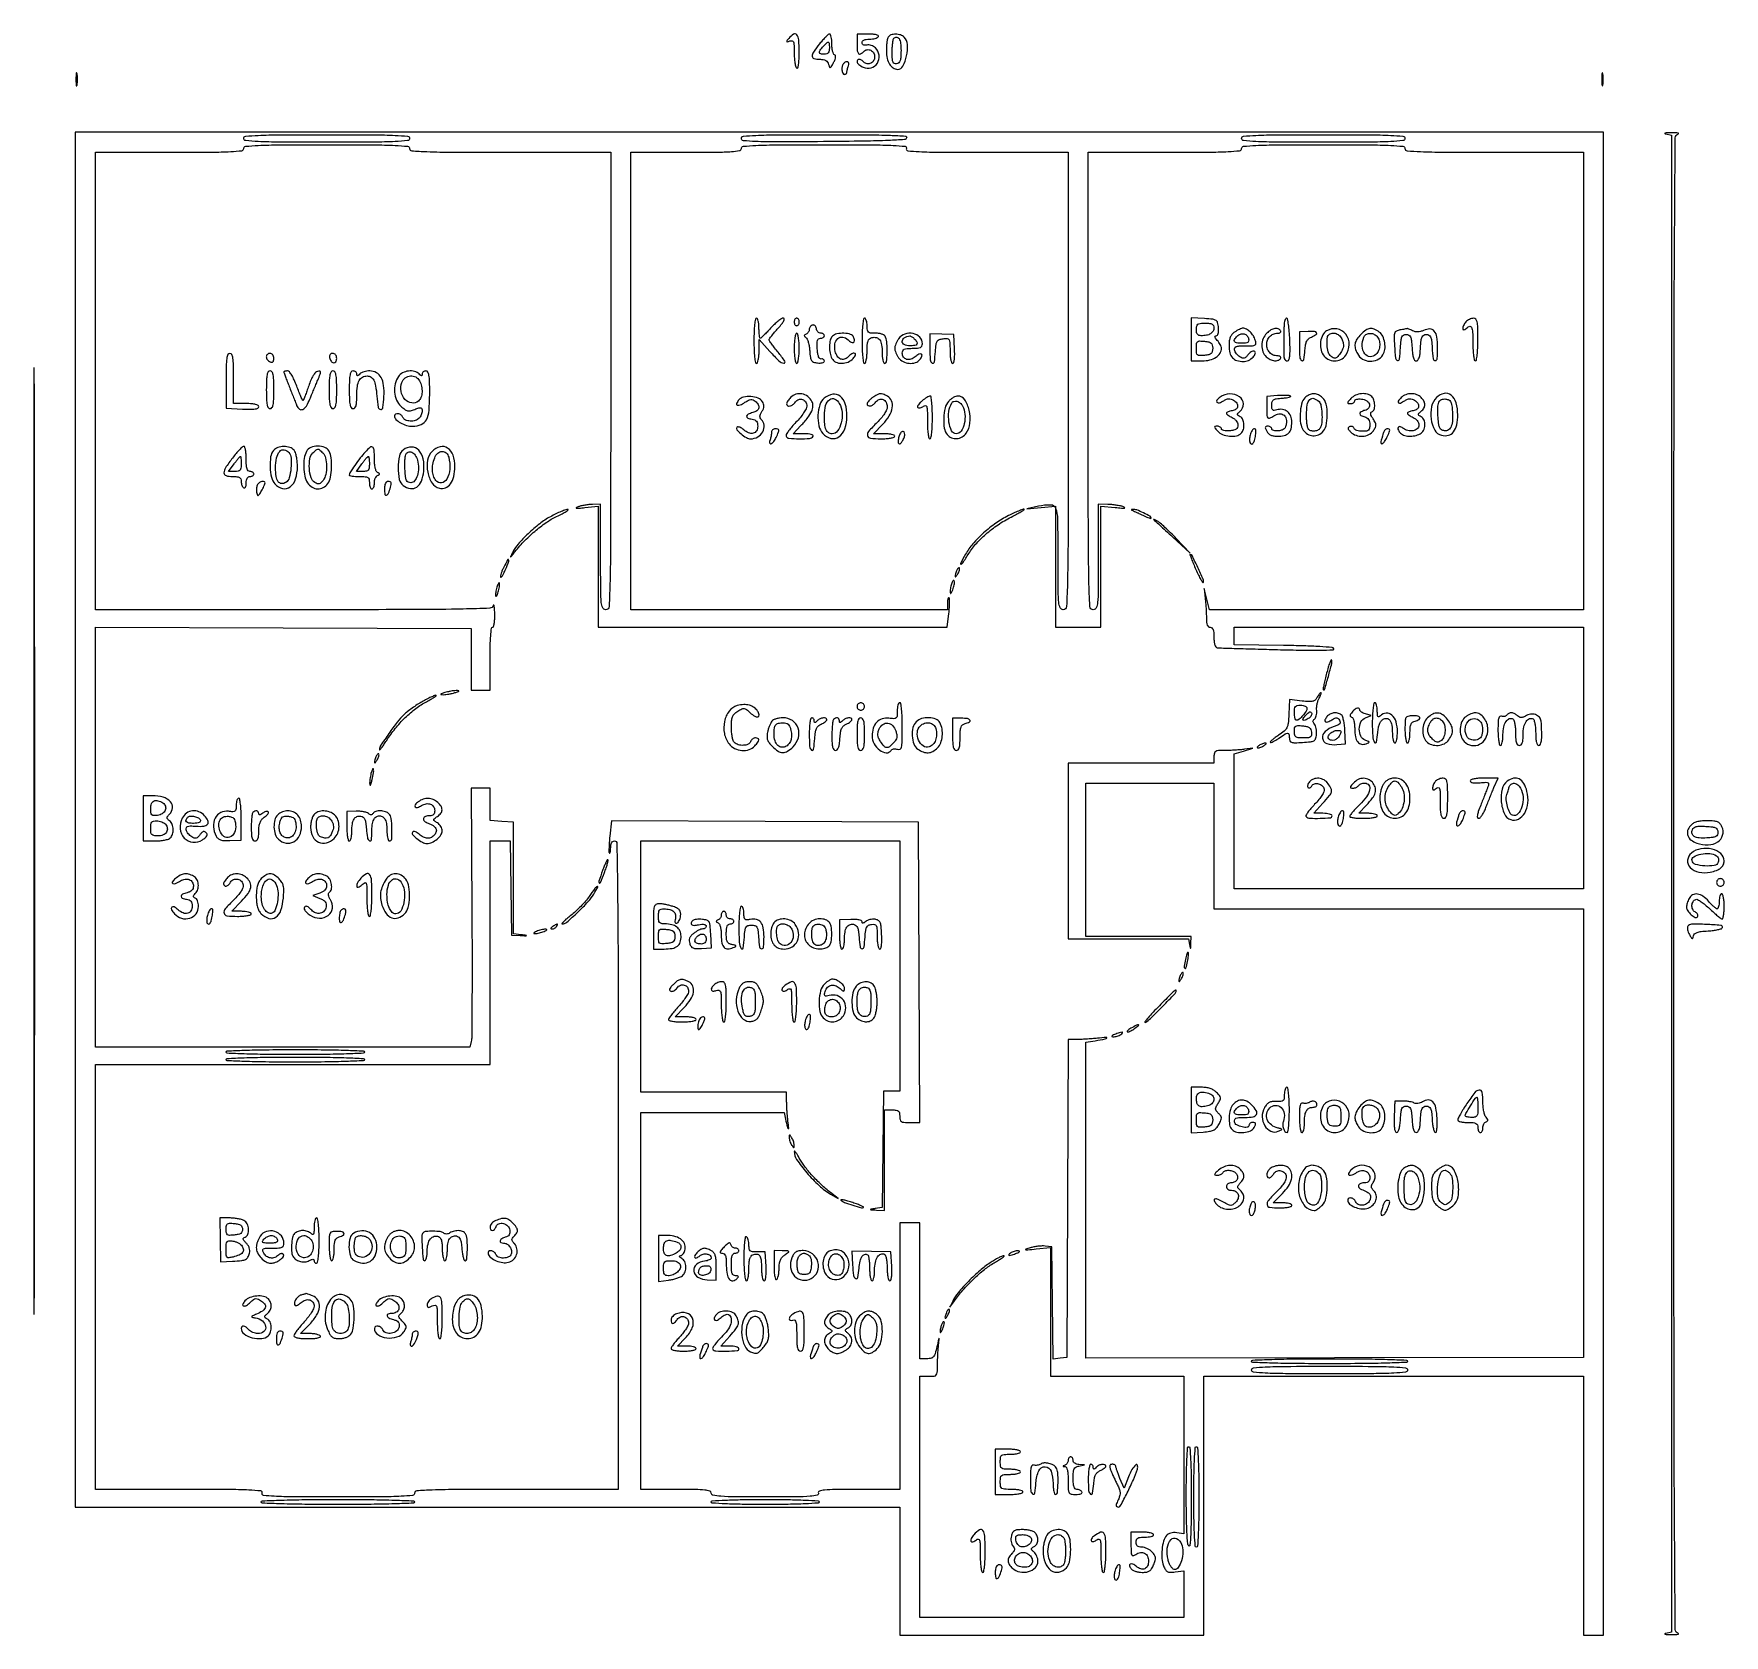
# Model space of a CAD drawing. Extents: x 0 to 673, y 20 to 657.
import ezdxf

# ---------------------------------------------------------------- set-up
doc = ezdxf.new("R2010")
doc.units = 0

msp = doc.modelspace()

# ---------------------------------------------------------------- linework, layer by layer
for points in [[(300.872445, 655.312769, 0.007057), (300.078825, 654.308495, 0.256824), (300.03584, 654.027632, 0.403289), (300.239496, 653.928449, 0.011274), (301.25, 654.281384, -0.138626), (302.15737, 654.356935, -0.262181), (302.699435, 653.89548, -0.080126), (302.949164, 652.616451, -0.008228), (303, 649.527632, 0.017214), (303.072907, 647.410552, 0.023894), (303.29375, 645.525556, 0.021798), (303.60914, 644.031146, 0.193782), (304, 643.5, 0.480853), (304.426169, 643.652121, 0.044402), (304.736472, 644.905081, 0.028279), (304.939381, 646.979969, 0.010235), (305, 649.940983, 0.018817), (304.820751, 654.702157, 0.145999), (304.034793, 656.757688, 0.388694), (302.748971, 656.983963, 0.080339)], [(313.084029, 653.106096, 0.01659), (310.688803, 649.866636, 0.152432), (310.176567, 648.216357, 0.338217), (310.883185, 647.294235, 0.066264), (313.09362, 647, -0.036248), (314.586053, 646.891663, -0.091872), (315.611367, 646.542578, -0.117665), (316.291739, 645.914267, -0.083979), (316.719316, 644.965335, 0.022501), (317.076682, 643.813216, 0.417057), (317.389955, 643.667725, 0.179205), (317.776378, 643.99994, 0.006866), (318.685716, 645.695328, 0.024075), (319.24973, 646.923709, 0.065801), (319.486492, 647.847528, 0.118682), (319.413362, 648.470872, 0.227824), (319.060019, 648.813327, -0.216256), (318.649443, 649.19406, -0.038472), (318.311381, 650.213394, -0.035505), (318.077401, 651.557521, -0.025348), (318, 653.083333, 0.022056), (317.933751, 654.584442, 0.035396), (317.730934, 655.849479, 0.039856), (317.439334, 656.761661, 0.304336), (317.084029, 657, 0.179482), (316.574473, 656.810999, 0.0154), (315.531191, 655.856166, 0.018802), (314.332102, 654.597687, 0.013447)], [(317, 651.5, -0.044917), (316.893532, 650.317234, -0.124434), (316.55, 649.5625, -0.149477), (315.935258, 649.142566, -0.07578), (315, 649, -0.05469), (313.574397, 649.1564, -0.321399), (313.100521, 649.685587, -0.189801), (313.344909, 650.579844, -0.023417), (314.654988, 652.171259, -0.010529), (316.104075, 653.706242, -0.274582), (316.632546, 653.845221, -0.320368), (316.949514, 653.44672, -0.012965)], [(328, 653, 0.022273), (328.116492, 650.38619, 0.169681), (328.616932, 649.281144, 0.343497), (329.449004, 649.157379, 0.067934), (330.732783, 650.132783, -0.15637), (332.033941, 650.802214, -0.158415), (333.47413, 650.585619, -0.146941), (334.588128, 649.536767, -0.131682), (335, 648, -0.131682), (334.588128, 646.463233, -0.146941), (333.47413, 645.414381, -0.158415), (332.033941, 645.197786, -0.15637), (330.732783, 645.867217, 0.053485), (329.728872, 646.676605, 0.133521), (328.837941, 646.958258, 0.240404), (328.24528, 646.685638, 0.168521), (328, 645.978561, 0.171736), (328.166185, 645.508992, 0.044386), (328.733182, 644.92311, 0.039858), (329.540504, 644.330277, 0.031558), (330.495938, 643.819897, 0.179799), (333.608922, 643.59622, 0.18284), (336.085945, 645.462714, 0.173916), (336.781025, 648.586102, 0.166509), (335.350924, 651.506219, 0.06333), (334.582768, 652.101044, 0.05282), (333.642556, 652.528695, 0.054943), (332.68067, 652.735282, 0.089629), (331.850924, 652.671267, -0.057346), (331.077614, 652.561334, -0.12285), (330.492981, 652.690737, -0.159732), (330.132327, 653.04687, -0.11929), (330, 653.59362, -0.170581), (330.206515, 654.181337, -0.112704), (330.772793, 654.63045, -0.075841), (331.696088, 654.910669, -0.035833), (332.940983, 655, 0.031397), (334.112115, 655.073612, 0.037109), (335.1996, 655.29375, 0.040338), (336.065839, 655.614422, 0.146547), (336.5, 656, 0.397171), (336.416353, 656.407294, 0.091154), (335.715335, 656.729054, 0.045191), (334.410761, 656.937148, 0.016966), (332.559017, 657), (328, 657)], [(340.39235, 655.825819, 0.090276), (340.110298, 655.106125, 0.01638), (339.879836, 653.684265, 0.017167), (339.719918, 651.980701, 0.014818), (339.666667, 650.184273, 0.055393), (339.983125, 647.336528, 0.083576), (340.925656, 645.031182, 0.106022), (342.363371, 643.536964, 0.149451), (344.119701, 643, 0.278722), (346.283137, 644.307575, 0.069383), (347.741848, 648.367141, 0.06569), (348.08549, 652.926696, 0.184407), (346.8, 655.8, 0.123212), (345.362656, 656.661997, 0.072877), (343.373758, 656.961626, 0.076526), (341.494501, 656.680056, 0.180871)], [(345.5, 650.430362, -0.014915), (345.424865, 647.912126, -0.065762), (345.143584, 646.457321, -0.126185), (344.604645, 645.622697, -0.139937), (343.75, 645.190371, -0.142077), (342.863328, 645.272187, -0.210735), (342.321993, 645.818167, -0.080465), (342.05976, 647.078448, -0.011141), (342, 649.760009, -0.012995), (342.050153, 651.689459, -0.017579), (342.201953, 653.427289, -0.014652), (342.417752, 654.839981, -0.152289), (342.6875, 655.354167, -0.210697), (343.785531, 655.780151, -0.257094), (344.712659, 655.213597, -0.099826), (345.321585, 653.376004, -0.030257)], [(322.666667, 645.333333, 0.148246), (322.117117, 644.305634, 0.068475), (322.025382, 642.777653, 0.077107), (322.338097, 641.446162, 0.305562), (323, 641, 0.090658), (323.381772, 641.069795, 0.095575), (323.70625, 641.269725, 0.099646), (323.923365, 641.567896, 0.108102), (324, 641.918213, -0.04425), (324.040803, 642.378353, -0.015326), (324.178303, 643.03135, -0.015089), (324.374624, 643.745256, -0.016969), (324.606989, 644.418213, 0.11504), (324.738576, 645.370332, 0.265583), (324.338385, 645.941799, 0.219506), (323.55717, 645.948471, 0.090692)], [(17.272364, 639, 0.008087), (17.298431, 637.38851, 0.039503), (17.399666, 636.482813, 0.611425), (17.546986, 636.439977, 0.142433), (17.705733, 636.75, 0.029693), (17.840649, 637.774707, 0.017887), (17.884498, 639, 0.017887), (17.840649, 640.225293, 0.029693), (17.705733, 641.25, 0.142433), (17.546986, 641.560023, 0.611425), (17.399666, 641.517187, 0.039503), (17.298431, 640.61149, 0.008087)], [(624.272364, 639, 0.008087), (624.298431, 637.38851, 0.039503), (624.399666, 636.482813, 0.611425), (624.546986, 636.439977, 0.142433), (624.705733, 636.75, 0.029693), (624.840649, 637.774707, 0.017887), (624.884498, 639, 0.017887), (624.840649, 640.225293, 0.029693), (624.705733, 641.25, 0.142433), (624.546986, 641.560023, 0.611425), (624.399666, 641.517187, 0.039503), (624.298431, 640.61149, 0.008087)], [(150, 611.5, 0.392113), (150.829141, 610.605285, 0.00964), (156.916667, 610.259375, 0.008369), (167.219419, 610.045624, 0.001001), (190, 610), (230, 610), (230, 519, -0.000284), (229.965762, 458.771107, -0.005209), (229.744505, 439.625, -0.007932), (229.35296, 429.282185, -0.39857), (228, 428, -0.292848), (226.84971, 428.736918, -0.084277), (226.27381, 430.875, -0.022284), (226.03928, 435.52527, -0.001458), (226, 449), (226, 470), (222.75, 469.90032, 0.020029), (221.323142, 469.799252, 0.013862), (219.720313, 469.575848, 0.014002), (218.189753, 469.274801, 0.027724), (217, 468.935711, 0.062455), (216.336901, 468.60897, 0.701909), (216.383112, 468.416637, 0.049083), (217.396142, 468.403565, 0.005197), (219.75, 468.629229), (225, 469.187676), (225, 445.093838), (225, 421), (294.428044, 421), (363.856087, 421), (364.548981, 426.54573, 0.011553), (364.769297, 428.715507, 0.016606), (364.855936, 430.644802, 0.012399), (364.835235, 432.221572, 0.189074), (364.620937, 432.712396, 0.416332), (364.386909, 432.711551, 0.121462), (364.1824, 432.3676, 0.051753), (364.043164, 431.648566, 0.021969), (364, 430.666667), (364, 428), (301, 428), (238, 428), (238, 519), (238, 610), (260, 610, 0.001955), (272.318097, 610.048161, 0.015065), (278.083333, 610.267045, 0.026801), (281.295503, 610.659797, 0.363766), (282, 611.5, -0.38542), (282.79542, 612.378603, -0.013506), (287.767831, 612.738673, -0.010087), (296.333401, 612.953737, -0.001232), (315.106989, 613, -0.001171), (334.071001, 612.955569, -0.010348), (342.443468, 612.74302, -0.016391), (347.106539, 612.374541, -0.490963), (347.638374, 611.5, 0.489916), (348.167075, 610.627298, 0.017005), (352.726937, 610.257118, 0.010554), (360.938561, 610.044467, 0.001196), (379.531385, 610), (412, 610), (412, 519, -0.000284), (411.965762, 458.771107, -0.005209), (411.744505, 439.625, -0.007932), (411.35296, 429.282185, -0.39857), (410, 428, -0.289832), (408.85223, 428.726335, -0.086535), (408.274353, 430.816423, -0.022782), (408.039436, 435.369549, -0.001498), (408, 448.531385, 0.00319), (407.900211, 464.172206, 0.086922), (407.139184, 468.212719, 0.309144), (405.078418, 469.65785, 0.058085), (400.247898, 469.153078), (395.5, 468.090565), (401.25, 468.617239), (407, 469.143913), (407, 445.071956), (407, 421), (416, 421), (425, 421), (425, 445.115223), (425, 469.230447), (430.75, 468.663101, 0.005732), (433.210551, 468.448772, 0.040753), (434.406757, 468.455993, 0.642366), (434.477706, 468.655725, 0.110831), (434, 468.948198, 0.030718), (432.777823, 469.28276, 0.013651), (431.132812, 469.579516, 0.013453), (429.368759, 469.799875, 0.0177), (427.75, 469.90032), (424, 470), (424, 449, -0.001458), (423.96072, 435.52527, -0.022284), (423.72619, 430.875, -0.084277), (423.15029, 428.736918, -0.292848), (422, 428, -0.39857), (420.64704, 429.282185, -0.007932), (420.255495, 439.625, -0.005209), (420.034238, 458.771107, -0.000284), (420, 519), (420, 610), (450.5, 610, 0.00135), (467.758214, 610.046582, 0.010936), (475.666667, 610.262295, 0.01558), (480.220838, 610.628771, 0.381934), (481, 611.5, -0.384667), (481.79184, 612.376958, -0.013951), (486.666667, 612.738462, -0.010273), (495.079245, 612.953667, -0.001258), (513.5, 613, -0.001258), (531.920755, 612.953667, -0.010273), (540.333333, 612.738462, -0.013951), (545.20816, 612.376958, -0.384667), (546, 611.5, 0.388096), (546.808468, 610.615299, 0.01194), (552.166667, 610.260563, 0.009416), (561.335363, 610.046013, 0.001141), (581.5, 610), (617, 610), (617, 519), (617, 428), (542.642082, 428), (468.284164, 428), (467.17731, 432.25), (466.070457, 436.5), (466.524223, 432.5, -0.008188), (466.698974, 430.696277, -0.005077), (466.847928, 428.573438, -0.005092), (466.952378, 426.47421, -0.00915), (466.988994, 424.75, 0.022744), (467.073451, 423.006913, 0.072411), (467.34816, 421.876834, 0.128587), (467.822437, 421.238239, 0.170684), (468.5, 421, -0.176579), (469.184843, 420.750359, -0.128937), (469.65625, 420.083333, -0.069535), (469.923415, 418.888175, -0.020272), (470, 417, 0.024183), (470.080908, 415.328132, 0.049467), (470.335765, 414.041613, 0.070848), (470.731192, 413.192616, 0.227816), (471.25, 412.877757, 0.016389), (472.20408, 412.815934, 0.000174), (478.816133, 412.60702, 0.000553), (486.441371, 412.377195, 0.00036), (495.251728, 412.127757, 0.002866), (505.226685, 411.909739, 0.008181), (512.168504, 411.911413, 0.003999), (517.348384, 412.038875, 0.501947), (517.669157, 412.5, 0.30129), (517.095603, 412.947806, 0.003537), (512.082832, 413.301998, 0.00846), (505.803251, 413.594508, 0.003961), (497.667429, 413.77114), (478, 414.04228), (478, 417.52114), (478, 421), (547.5, 421), (617, 421), (617, 369), (617, 317), (547.5, 317), (478, 317), (478, 343.823635), (478, 370.647269), (481.75, 371.783035), (485.5, 372.918801), (482.125, 372.459401, -0.012851), (480.521271, 372.282947, -0.006169), (478.45625, 372.134949, -0.006112), (476.296473, 372.033399, -0.00869), (474.375, 372, 0.013439), (471.784863, 371.930371, 0.116876), (470.6875, 371.607143, 0.208329), (470.162089, 370.902737, 0.057584), (470, 369.5), (470, 367), (441, 367), (412, 367), (412, 332), (412, 297), (435.930449, 297), (459.860898, 297), (460.294267, 294.75, 0.00362), (460.558172, 293.431321, 0.574721), (460.674595, 293.392379, 0.200802), (460.775265, 293.598669, 0.002047), (460.863818, 295.25), (461, 298), (440, 298), (419, 298), (419, 328.5), (419, 359), (444.5, 359), (470, 359), (470, 334), (470, 309), (543.5, 309), (617, 309), (616.999428, 219.75), (616.998856, 130.5), (517.999428, 130.35808), (419, 130.216161), (419, 193.062767), (419, 255.909374), (422.75, 256.53658, 0.003106), (426.735853, 257.228714, 0.16865), (427.393862, 257.598767, 0.677823), (427.262376, 257.859528, 0.004032), (423.610429, 257.509063, -0.00596), (421.493003, 257.314098, -0.004554), (419.172234, 257.149537, -0.004605), (416.995436, 257.035211, -0.010816), (415.367886, 257), (412.014915, 257), (411.757457, 193.75), (411.5, 130.5), (408.769304, 130.18544), (406.038608, 129.870881), (405.769304, 152.18544), (405.5, 174.5), (402.856378, 174.806157, 0.039395), (401.604569, 174.851927, 0.018979), (400.003384, 174.723308, 0.018687), (398.334824, 174.461772, 0.025422), (396.856378, 174.094194, 0.00911), (395.134618, 173.537466, 0.771495), (395.147495, 173.364692, 0.068802), (395.909927, 173.330526, 0.00186), (399.25, 173.65326), (405, 174.230447), (405, 148.615223), (405, 123), (431.5, 123), (458, 123), (458, 91.673193), (458, 60.346386), (455.193118, 60.758349, 0.046404), (453.943564, 60.824621, 0.057743), (452.795068, 60.645034, 0.064372), (451.825406, 60.236171, 0.087843), (451.103221, 59.624374, 0.107225), (449.964143, 57.431545, 0.04201), (449.345514, 54.060359, 0.041855), (449.296156, 50.497767, 0.074641), (449.931097, 47.642477, 0.037303), (450.670292, 46.082018, 0.141675), (451.435127, 45.336873, 0.125717), (452.534058, 45.06706, 0.026721), (454.516129, 45.191676), (458, 45.598399), (458, 36.299199), (458, 27), (405.5, 27), (353, 27), (353, 75), (353, 123), (356.5, 123, 0.023431), (358.692189, 123.102788, 0.199231), (359.544906, 123.554358, 0.159527), (359.929091, 124.533018, 0.013776), (360.011006, 127.25, -0.007982), (360.046583, 129.167421, -0.004889), (360.146717, 131.426563, -0.0049), (360.289687, 133.661809, -0.008696), (360.457548, 135.5, 0.000845), (360.742105, 138.1551, 0.725752), (360.661291, 138.191216, 0.126467), (360.531206, 137.943686, 0.000469), (359.778943, 134.75, -0.014874), (359.046977, 131.999992, -0.10119), (358.387132, 130.767595, -0.163781), (357.442015, 130.184431, -0.057104), (355.8324, 130), (353, 130), (353, 157), (353, 184), (349, 184), (345, 184), (345, 131), (345, 78), (328.531385, 78, 0.002494), (319.242319, 77.953659, 0.021034), (315.062924, 77.735967, 0.057111), (313.017872, 77.303925, 0.427192), (312.638374, 76.5, -0.459364), (312.189548, 75.668217, -0.035902), (309.358709, 75.260696, -0.015952), (303.884077, 75.045427, -0.00185), (291.606989, 75, -0.001996), (279.517266, 75.048265, -0.015333), (273.851165, 75.267355, -0.027576), (270.699935, 75.661558, -0.36254), (270, 76.5, 0.325229), (269.420784, 77.296286, 0.051622), (267.416667, 77.723214, 0.023333), (263.670942, 77.948523, 0.003355), (256, 78), (242, 78), (242, 153), (242, 228), (270.480948, 228), (298.961896, 228), (299.568419, 225.25, 0.003331), (300.287817, 222.088522, 0.169844), (300.62277, 221.562345, 0.663434), (300.843481, 221.684093, 0.004767), (300.520083, 224.5, -0.00899), (300.328348, 226.303746, -0.005582), (300.165087, 228.426562, -0.005599), (300.050785, 230.525792, -0.010066), (300.011006, 232.25), (300, 236), (271, 236), (242, 236), (242, 286), (242, 336), (293.5, 336), (345, 336), (345, 286.240334), (345, 236.480667), (341.75, 236.490334), (338.5, 236.5), (338.231728, 213.314659), (337.963457, 190.129318), (335.231728, 189.714491, 0.001581), (333.45584, 189.439067, 0.598193), (333.421456, 189.340485, 0.197069), (333.608429, 189.252678, 0.000959), (335.75, 189.149832), (339, 189), (339, 209), (339, 229), (342, 229, -0.030103), (343.613599, 228.902765, -0.144586), (344.45, 228.541667, -0.173074), (344.873428, 227.824437, -0.047675), (345, 226.5, 0.054419), (345.151511, 225.112029, 0.201076), (345.649095, 224.406604, 0.124316), (346.675873, 224.075143, 0.016225), (348.990948, 224), (352.981896, 224), (352.740948, 283.75), (352.5, 343.5), (291.393254, 343.757632), (230.286508, 344.015264), (229.641364, 337.842856, 0.00829), (229.430531, 335.441239, 0.012382), (229.333161, 333.336162, 0.007402), (229.321537, 331.589978, 0.196796), (229.49811, 331.168557, 0.488072), (229.688838, 331.192082, 0.078193), (229.85257, 331.59743, 0.039245), (229.964897, 332.343835, 0.017732), (230, 333.333333, -0.041771), (230.095055, 334.469162, -0.086566), (230.390625, 335.305556, -0.121897), (230.869106, 335.814062, -0.144293), (231.5, 336, -0.409597), (232.461916, 335.053152, -0.00104), (232.747093, 314.25, -0.002615), (232.956463, 281.525607, -0.000292), (233, 207), (233, 78), (192.5, 78, 0.000988), (169.428752, 77.954414, 0.008267), (159, 77.740741, 0.009426), (152.831177, 77.395725, 0.392494), (152, 76.5, -0.38209), (151.220123, 75.628452, -0.015486), (146.648835, 75.262252, -0.010898), (138.713414, 75.046568, -0.001344), (121.393011, 75, -0.001273), (103.88265, 75.044583, -0.011204), (96.140085, 75.257551, -0.019002), (91.880464, 75.63296, -0.486544), (91.361626, 76.5, 0.491533), (90.828068, 77.375561, 0.016058), (86.106478, 77.743095, 0.010235), (77.642898, 77.955589, 0.001158), (58.468615, 78), (25, 78), (25, 162.5), (25, 247), (103.5, 247), (182, 247), (182, 291.5), (182, 336), (185.977935, 336), (189.955869, 336), (190.227935, 317.25), (190.5, 298.5), (194, 298.36948, 0.000364), (196.300742, 298.285361, 0.169073), (196.442849, 298.329189, 0.67191), (196.428392, 298.386623, 0.000518), (194.409852, 298.670916), (191.319704, 299.102873), (191.354467, 321.301436), (191.389229, 343.5), (186.694615, 343.804791), (182, 344.109582), (182, 350.554791), (182, 357), (178.25, 357.000344), (174.5, 357.000688), (174.778634, 307.750344, -0.001063), (174.845865, 288.710412, -0.001657), (174.814537, 272.306351, -0.000453), (174.726905, 258.009326, -0.057999), (174.509582, 256.25), (173.961896, 254), (99.480948, 254), (25, 254), (25, 337.506366), (25, 421.012732), (99.75, 420.756366), (174.5, 420.5), (174.5, 408.249395), (174.5, 395.998791), (178.25, 395.999395), (182, 396), (182, 408.5, -0.006171), (182.064019, 413.686873, -0.013787), (182.27, 417.625, -0.008841), (182.561971, 420.60973, -0.380863), (183, 421, 0.332273), (183.386163, 421.288472, 0.030208), (183.674021, 422.5335, 0.029546), (183.857107, 424.226227, 0.017691), (183.883999, 426.25, 0.008608), (183.808928, 428.158809, 0.026466), (183.667734, 429.44375, 0.151368), (183.491517, 429.796915, 0.586827), (183.310674, 429.75, -0.32884), (181.89797, 428.608105, -0.005585), (171.329939, 428.256992, -0.005109), (152.92277, 428.039343, -0.000401), (103.926676, 428), (25, 428), (25, 519), (25, 610), (54.5, 610, 0.001401), (71.176961, 610.04672, 0.011301), (78.833333, 610.262712, 0.0165), (83.227734, 610.631827, 0.380404), (84, 611.5, -0.38529), (84.794798, 612.378316, -0.013583), (89.75, 612.738636, -0.01012), (98.288603, 612.953724, -0.001237), (117, 613, -0.001237), (135.711397, 612.953724, -0.01012), (144.25, 612.738636, -0.013583), (149.205202, 612.378316, -0.38529)], [(150, 615.5, -0.38529), (149.205202, 614.621684, -0.013583), (144.25, 614.261364, -0.01012), (135.711397, 614.046276, -0.001237), (117, 614, -0.001237), (98.288603, 614.046276, -0.01012), (89.75, 614.261364, -0.013583), (84.794798, 614.621684, -0.38529), (84, 615.5, -0.38529), (84.794798, 616.378316, -0.013583), (89.75, 616.738636, -0.01012), (98.288603, 616.953724, -0.001237), (117, 617, -0.001237), (135.711397, 616.953724, -0.01012), (144.25, 616.738636, -0.013583), (149.205202, 616.378316, -0.38529)], [(347.750316, 615.75, -0.304581), (346.868622, 615.068585, -0.005234), (340.484341, 614.709485, -0.007737), (331.021672, 614.423168, -0.001676), (314.666982, 614.236336, -0.001213), (295.974405, 614.130805, -0.010367), (287.6018, 614.277451, -0.014769), (282.800975, 614.603358, -0.385989), (282, 615.486336, -0.384605), (282.802016, 616.374754, -0.014105), (287.714113, 616.738562, -0.010212), (296.230173, 616.954047, -0.001219), (315.083333, 617, -0.00151), (332.038211, 616.948781, -0.008051), (341.297902, 616.7437, -0.006356), (347.286689, 616.43826, -0.49192)], [(546, 615.5, -0.384667), (545.20816, 614.623042, -0.013951), (540.333333, 614.261538, -0.010273), (531.920755, 614.046333, -0.001258), (513.5, 614, -0.001258), (495.079245, 614.046333, -0.010273), (486.666667, 614.261538, -0.013951), (481.79184, 614.623042, -0.384667), (481, 615.5, -0.384667), (481.79184, 616.376958, -0.013951), (486.666667, 616.738462, -0.010273), (495.079245, 616.953667, -0.001258), (513.5, 617, -0.001258), (531.920755, 616.953667, -0.010273), (540.333333, 616.738462, -0.013951), (545.20816, 616.376958, -0.384667)], [(649.75, 617.294267), (652, 616.860898), (652, 319), (652, 21.139102), (649.75, 20.705733, 0.144746), (649.438898, 20.544649, 0.605362), (649.482813, 20.393738, 0.040347), (650.388697, 20.286104, 0.008282), (652, 20.252183, 0.008928), (653.625731, 20.273923, 0.031614), (654.664062, 20.372269, 0.285455), (654.84101, 20.525522, 0.427546), (654.75, 20.689326, -0.33906), (653.53261, 22.253411, -0.000434), (653.251853, 63.946643, -0.001366), (653.037747, 132.23602, -0.000101), (653, 319, -0.000101), (653.037747, 505.76398, -0.001366), (653.251853, 574.053357, -0.000434), (653.53261, 615.746589, -0.33906), (654.75, 617.310674, 0.427546), (654.84101, 617.474478, 0.285455), (654.664062, 617.627731, 0.031614), (653.625731, 617.726077, 0.008928), (652, 617.747817, 0.008282), (650.388697, 617.713896, 0.040347), (649.482813, 617.606262, 0.605362), (649.438898, 617.455351, 0.144746)], [(287, 535, 0.009164), (287.066717, 531.360273, 0.018502), (287.277778, 528.5, 0.014491), (287.579235, 526.35519, 0.365646), (288, 526, 0.314551), (288.3918, 526.273548, 0.033831), (288.719413, 527.395313, 0.031956), (288.955379, 528.929373, 0.019827), (289.044812, 530.75), (289.089624, 535.5), (293.348918, 530.75, 0.015871), (296.952615, 526.979063, 0.170444), (298.837728, 526.094605, 0.636928), (299.287131, 526.848454, 0.022452), (296.620462, 530.418297, -0.005987), (295.233145, 532.153305, -0.008885), (294.063511, 533.708748, -0.004738), (293.117527, 535.040822, -0.153191), (293, 535.415416, -0.16291), (293.122724, 535.78208, -0.005555), (294.062306, 537.000056, -0.009926), (295.230638, 538.42131, -0.006706), (296.616362, 539.997119, 0.013469), (298.118993, 541.753206, 0.048661), (298.929152, 542.980126, 0.142559), (299.074291, 543.684742, 0.390952), (298.732725, 544, 0.143694), (297.938817, 543.76703, 0.023235), (296.611808, 542.825, 0.024017), (295.112506, 541.531556, 0.019062), (293.618965, 540, -0.006459), (292.197673, 538.46708, -0.009797), (290.919108, 537.175, -0.004966), (289.814938, 536.12316, -0.19004), (289.502603, 536, -0.361914), (289.303695, 536.165676, -0.014202), (289.14764, 537.175, -0.019456), (289.036186, 538.466422, -0.011796), (289, 540, 0.023598), (288.92761, 541.532944, 0.037669), (288.70625, 542.825, 0.04382), (288.387127, 543.748945, 0.295869), (288, 544, 0.365646), (287.579235, 543.64481, 0.014491), (287.277778, 541.5, 0.018502), (287.066717, 538.639727, 0.009164)], [(303, 542.5, 0.064853), (303.074694, 541.926543, 0.082425), (303.29375, 541.440625, 0.098894), (303.618646, 541.115568, 0.148195), (304, 541, 0.148195), (304.381354, 541.115568, 0.098894), (304.70625, 541.440625, 0.082425), (304.925306, 541.926543, 0.064853), (305, 542.5, 0.064853), (304.925306, 543.073457, 0.082425), (304.70625, 543.559375, 0.098894), (304.381354, 543.884432, 0.148195), (304, 544, 0.148195), (303.618646, 543.884432, 0.098894), (303.29375, 543.559375, 0.082425), (303.074694, 543.073457, 0.064853)], [(310.25, 541.261143, 0.08727), (309.77223, 540.997742, 0.069008), (309.367188, 540.567336, 0.068827), (309.093644, 540.04167, 0.085804), (309, 539.5, -0.0846), (308.906673, 538.952375, -0.06484), (308.632812, 538.409343, -0.064642), (308.227891, 537.95294, -0.082821), (307.75, 537.659464, 0.045935), (307.190166, 537.369949, 0.242257), (307.021852, 537.080275, 0.216486), (307.151858, 536.750368, 0.037362), (307.681089, 536.309703, -0.14167), (308.158512, 535.706697, -0.028432), (308.608914, 534.397597, -0.027958), (308.972322, 532.761863, -0.022931), (309.181089, 530.983572, 0.015818), (309.450004, 528.372843, 0.109075), (309.891082, 527.170356, 0.170267), (310.708549, 526.529815, 0.053246), (312.25, 526.183578, 0.036601), (313.303493, 526.139948, 0.058686), (314.192187, 526.273366, 0.081602), (314.795321, 526.549316, 0.249719), (315, 526.933578, 0.124362), (314.902315, 527.32025, 0.124973), (314.632812, 527.613301, 0.111105), (314.227337, 527.764664, 0.083536), (313.75, 527.75, -0.262054), (313.197807, 527.930046, -0.093197), (312.742976, 528.660095, -0.054047), (312.400369, 529.93097, -0.02078), (312.192502, 531.75, -0.015519), (312.103785, 533.902561, -0.074188), (312.272408, 535.117174, -0.160507), (312.712764, 535.754869, -0.16347), (313.442502, 536, 0.062347), (314.038032, 536.074549, 0.0806), (314.542485, 536.29375, 0.098013), (314.880096, 536.618622, 0.153495), (315, 537, 0.14167), (314.889739, 537.381339, 0.099768), (314.579806, 537.70625, 0.084673), (314.116309, 537.925116, 0.068161), (313.569551, 538, -0.120588), (312.999074, 538.139615, -0.083101), (312.465428, 538.541815, -0.075466), (312.048999, 539.139574, -0.071693), (311.819551, 539.844476, 0.069375), (311.603895, 540.517545, 0.097293), (311.226681, 541.021469, 0.11954), (310.751023, 541.279039, 0.148093)], [(330, 535, 0.009164), (330.066717, 531.360273, 0.018502), (330.277778, 528.5, 0.014491), (330.579235, 526.35519, 0.365646), (331, 526, 0.319867), (331.38952, 526.277591, 0.032633), (331.70625, 527.43449, 0.031224), (331.927779, 529.011552, 0.019284), (332, 530.883369, -0.015092), (332.077797, 533.460125, -0.07048), (332.373717, 534.911798, -0.130122), (332.958024, 535.76476, -0.1144), (333.915672, 536.267697, -0.125933), (335.720492, 536.277136, -0.183337), (337.013094, 535.377621, -0.114397), (337.773228, 533.431575, -0.03616), (338, 530.3, 0.021931), (338.072321, 528.651966, 0.035211), (338.29375, 527.263125, 0.039533), (338.612034, 526.260961, 0.305027), (339, 526, 0.383523), (339.714591, 526.642652, 0.017053), (339.973638, 530.243959, 0.024985), (339.9281, 533.959768, 0.076195), (339.393011, 536.418213, 0.129622), (338.910224, 537.088479, 0.078209), (338.061646, 537.588729, 0.060254), (336.877132, 537.899036, 0.033975), (335.393011, 538, -0.022957), (333.412203, 538.090993, -0.159377), (332.532751, 538.471043, -0.181931), (332.109978, 539.269669, -0.031747), (332, 541, 0.031626), (331.927234, 542.149251, 0.048861), (331.70625, 543.11875, 0.06271), (331.384262, 543.790443, 0.254951), (331, 544, 0.365646), (330.579235, 543.64481, 0.014491), (330.277778, 541.5, 0.018502), (330.066717, 538.639727, 0.009164)], [(344.556704, 535.777494, 0.028966), (343.960876, 534.812394, 0.026078), (343.457282, 533.751071, 0.026991), (343.106957, 532.750944, 0.070857), (343, 532, 0.070857), (343.106957, 531.249056, 0.026991), (343.457282, 530.248929, 0.026078), (343.960876, 529.187606, 0.028966), (344.556704, 528.222506, 0.125275), (346.307721, 526.715838, 0.095022), (348.757656, 526.033041, 0.097902), (351.222087, 526.312353, 0.143481), (353.020056, 527.524166, 0.072728), (353.84838, 528.882732, 0.375369), (353.596409, 529.653746, 0.266014), (352.60097, 529.670429, 0.058149), (351.150749, 528.636426, -0.104667), (349.45974, 527.652464, -0.150245), (347.738363, 527.617767, -0.176637), (346.4823, 528.529303, -0.149437), (346, 530.106989, -0.108034), (346.206987, 531.053777, -0.176372), (346.778259, 531.631687, -0.09295), (347.895761, 531.924966, -0.017823), (350, 532, 0.018269), (352.060015, 532.075295, 0.08767), (353.194444, 532.3625, 0.167991), (353.782894, 532.917027, 0.121136), (354, 533.8, 0.190938), (352.961666, 536.419899, 0.153617), (350.298148, 537.914224, 0.139247), (347.04891, 537.68546, 0.154405)], [(461, 535.55226), (461, 527), (465.345012, 527, 0.05922), (468.363688, 527.358792, 0.085708), (470.824167, 528.421187, 0.106054), (472.425322, 530.036881, 0.14336), (473, 532, 0.087914), (472.8862, 532.642218, 0.03257), (472.513847, 533.485346, 0.031058), (471.978373, 534.372432, 0.032607), (471.345012, 535.171259, -0.023509), (470.681532, 535.977522, -0.102145), (470.420398, 536.535152, -0.281404), (470.525495, 536.858515, -0.178855), (470.908371, 537, 0.221978), (471.39619, 537.227795, 0.106771), (471.724898, 537.852588, 0.064692), (471.870652, 538.869395, 0.02733), (471.813358, 540.25, 0.037402), (471.473318, 542.220422, 0.191512), (470.836971, 543.104096, 0.117611), (469.583324, 543.539264, 0.010613), (466.25, 543.80226), (461, 544.104519)], [(470, 540.106989, -0.13309), (469.646161, 538.801206, -0.123825), (468.674503, 537.810405, -0.091616), (467.078225, 537.198537, -0.045861), (464.918213, 537, -0.083231), (464.035888, 537.147899, -0.147088), (463.441821, 537.575824, -0.119172), (463.105108, 538.33543, -0.045036), (463, 539.5, -0.050766), (463.138668, 540.86222, -0.189121), (463.6, 541.571429, -0.13443), (464.534425, 541.915691, -0.021436), (466.5, 542, -0.022944), (468.285434, 541.918027, -0.101355), (469.287773, 541.614785, -0.170911), (469.812755, 541.035715, -0.099803)], [(478.222506, 538.443296, 0.063424), (477.180233, 537.496011, 0.078791), (476.497275, 536.38, 0.066407), (476.119995, 534.957728, 0.031679), (476, 533.065741, 0.059667), (476.339409, 530.231664, 0.124039), (477.370773, 528.275516, 0.134498), (479.139436, 527.138404, 0.076144), (481.675093, 526.75, 0.11187), (483.703138, 527.209506, 0.079052), (485.633329, 528.539687, 0.138482), (486.460257, 529.936879, 0.396007), (485.971236, 530.842921, 0.155376), (485.451149, 530.849924, 0.061688), (484.790979, 530.556659, 0.053137), (484.103642, 530.036917, 0.044557), (483.495194, 529.354458, -0.041707), (482.71428, 528.468457, -0.134465), (482.03037, 528.096904, -0.144753), (481.28394, 528.139623, -0.051208), (480.308569, 528.607183, -0.050604), (479.59259, 529.151987, -0.039963), (478.936291, 529.871709, -0.041233), (478.431292, 530.647505, -0.075214), (478.176676, 531.357183, -0.158133), (478.273652, 532.165921, -0.196002), (478.823554, 532.678918, -0.078273), (480.05293, 532.937567, -0.012786), (482.494064, 533, 0.009058), (485.341686, 533.051591, 0.120358), (486.343831, 533.335204, 0.283943), (486.687595, 533.96131, 0.059455), (486.466413, 535.25, 0.070581), (485.67857, 536.96932, 0.058541), (484.399873, 538.52637, 0.062491), (482.91693, 539.633892, 0.129887), (481.531377, 540, 0.087825), (480.969262, 539.900497, 0.022338), (480.111271, 539.542718, 0.022074), (479.15311, 539.039152, 0.02075)], [(491, 538, 0.103409), (489.59743, 535.856011, 0.088959), (489.072554, 533.209347, 0.092066), (489.503606, 530.625286, 0.122185), (490.828741, 528.654988, 0.066827), (492.412165, 527.5668, 0.088649), (494.083161, 527.064842, 0.112282), (495.528065, 527.222443, 0.172931), (496.5, 528, 0.177037), (496.577977, 528.378577, 0.188488), (496.3904, 528.70625, 0.116412), (495.927234, 528.927986, 0.05373), (495.259017, 529, -0.098089), (493.581, 529.332387, -0.105843), (492.207656, 530.275988, -0.102699), (491.312352, 531.725793, -0.087354), (491, 533.5, -0.087354), (491.312352, 535.274207, -0.102699), (492.207656, 536.724012, -0.105843), (493.581, 537.667613, -0.098089), (495.259017, 538, 0.05373), (495.927234, 538.072014, 0.116412), (496.3904, 538.29375, 0.188488), (496.577977, 538.621423, 0.177037), (496.5, 539, 0.166822), (495.535107, 539.790899, 0.134777), (494.192936, 539.909431, 0.096775), (492.610381, 539.290509, 0.054967)], [(497.892857, 541, 0.00378), (497.851647, 539.535888, 0.001574), (497.817187, 537.559375, 0.001557), (497.793539, 535.442493, 0.002014), (497.785714, 533.5, 0.003657), (497.815909, 529.371527, 0.051764), (497.989769, 527.905769, 0.189015), (498.432074, 527.252437, 0.151182), (499.25, 526.997666, 0.324588), (499.835336, 527.420735, 0.05221), (500.151074, 528.881288, 0.029523), (500.274559, 531.371575, 0.007136), (500.176526, 535.497666, 0.010209), (499.985799, 538.757407, 0.01678), (499.675906, 541.502439, 0.010753), (499.306829, 543.685542, 0.359885), (498.926526, 544, 0.25984), (498.562422, 543.797082, 0.055584), (498.240694, 543.11875, 0.04488), (498.001279, 542.14931, 0.029188)], [(504, 532.801812, 0.017706), (504.152049, 528.509486, 0.224683), (504.923868, 527.138816, 0.553095), (505.741481, 527.479211, 0.023413), (506.192502, 531.25, -0.024243), (506.453199, 533.399335, -0.071395), (506.908822, 534.81329, -0.09826), (507.643418, 535.779268, -0.077983), (508.75, 536.487128, 0.030944), (510.667667, 537.474069, 0.407339), (510.854136, 538.175053, 0.256139), (510.057298, 538.669819, 0.020627), (507.5, 538.702835), (504, 538.603624)], [(514.828147, 538.963634, 0.143119), (513.287295, 537.336865, 0.082284), (512.457683, 534.744987, 0.078113), (512.487288, 531.879367, 0.103821), (513.434672, 529.45936, 0.121246), (515.366836, 527.661372, 0.121047), (517.913959, 526.964087, 0.122319), (520.47347, 527.528773, 0.125455), (522.443296, 529.222506, 0.150589), (523.834051, 533.533289, 0.170798), (522.451824, 537.632996, 0.187572), (518.944854, 539.718274, 0.175216)], [(521.051319, 535.365021, -0.04169), (521.453042, 533.967933, -0.076595), (521.504713, 532.788068, -0.07647), (521.198759, 531.64609, -0.041431), (520.503515, 530.365021, -0.030294), (519.289956, 528.737153, -0.152476), (518.3439, 528.13476, -0.204782), (517.388517, 528.269007, -0.060528), (516.2, 529.2, -0.14417), (515.410008, 530.649407, -0.036813), (515.035414, 533.325547, -0.035731), (515.05131, 535.996488, -0.178876), (515.666667, 537.333333, -0.156769), (516.996646, 538.016282, -0.129171), (518.591967, 537.86663, -0.113124), (520.070529, 536.906895, -0.101962)], [(528.454545, 537.545455, 0.047406), (526.86032, 535.616432, 0.10455), (526.141388, 533.855299, 0.110777), (526.217408, 532.021156, 0.057393), (527.065372, 529.877852, 0.134635), (529.103417, 527.72951, 0.124917), (532.012213, 526.843939, 0.12472), (534.994859, 527.4522, 0.133976), (537.234687, 529.399704, 0.119216), (538.008422, 531.510059, 0.068573), (537.946279, 534.232188, 0.069316), (537.157464, 536.798873, 0.131553), (535.777494, 538.443296, 0.048355), (533.690369, 539.622775, 0.135761), (532.045178, 539.867844, 0.126808), (530.438322, 539.236703, 0.039737)], [(544, 539.309817, 0.069762), (542.573564, 538.877534, 0.205107), (541.901861, 538.130936, 0.088834), (541.683459, 536.693983, 0.007606), (541.838821, 532.959649, 0.01172), (542.226599, 528.136729, 0.302475), (543.02167, 527.175595, 0.468174), (543.811955, 527.697333, 0.013514), (544.19774, 532.25, -0.01175), (544.433288, 535.151334, -0.077345), (544.80528, 536.555968, -0.171935), (545.452753, 537.245693, -0.119678), (546.5, 537.5, -0.119678), (547.547247, 537.245693, -0.171935), (548.19472, 536.555968, -0.077345), (548.566712, 535.151334, -0.01175), (548.80226, 532.25, 0.015319), (549.016054, 529.83079, 0.048534), (549.363703, 528.244686, 0.086191), (549.851141, 527.319103, 0.232593), (550.5, 527, 0.232593), (551.148859, 527.319103, 0.086191), (551.636297, 528.244686, 0.048534), (551.983946, 529.83079, 0.015319), (552.19774, 532.25, -0.01175), (552.433288, 535.151334, -0.077345), (552.80528, 536.555968, -0.171935), (553.452753, 537.245693, -0.119678), (554.5, 537.5, -0.119678), (555.547247, 537.245693, -0.171935), (556.19472, 536.555968, -0.077345), (556.566712, 535.151334, -0.01175), (556.80226, 532.25, 0.015815), (557.196011, 527.844313, 0.39594), (558.050084, 527.130715, 0.379317), (558.860938, 527.937809, 0.015657), (559, 532.377555, 0.035516), (558.704514, 536.532186, 0.13794), (557.671688, 538.869063, 0.224922), (555.915652, 539.691506, 0.10616), (553.413239, 539.142423, -0.038423), (552.168366, 538.686995, -0.060208), (551.043149, 538.512746, -0.067153), (550.001828, 538.618003, -0.064227), (549.008594, 538.995401, 0.0123), (548.266505, 539.369372, 0.017632), (547.590135, 539.660886, 0.013584), (547.025782, 539.863389, 0.192429), (546.815741, 539.850168, -0.060206), (546.592173, 539.775382, -0.003236), (545.858374, 539.629634, -0.005023), (544.980654, 539.470321, -0.003638)], [(570.25, 542.504169, 0.060425), (569.292658, 541.108412, 0.116018), (568.959381, 539.800417, 0.449697), (569.381795, 539.411541, 0.172758), (570.2, 539.8, -0.101905), (571.580326, 540.70887, -0.39369), (572.452223, 540.369763, -0.102694), (572.908095, 538.547125, -0.010105), (573, 534, 0.01259), (573.069433, 531.243014, 0.022889), (573.285714, 529, 0.020168), (573.594567, 527.323933, 0.350432), (574, 527, 0.362465), (574.417447, 527.348392, 0.015687), (574.720588, 529.375, 0.019442), (574.93272, 532.081088, 0.009838), (575, 535.5, 0.005463), (574.946972, 540.353141, 0.045552), (574.699648, 542.53462, 0.136924), (574.16289, 543.575557, 0.214263), (573.25, 543.961963, 0.066215), (572.488531, 543.843784, 0.041555), (571.646875, 543.518045, 0.041112), (570.857026, 543.050465, 0.058119)], [(303, 532, 0.015416), (303.071434, 529.683687, 0.025878), (303.291667, 527.75, 0.024068), (303.604992, 526.303225, 0.339565), (304, 526, 0.339565), (304.395008, 526.303225, 0.024068), (304.708333, 527.75, 0.025878), (304.928566, 529.683687, 0.015416), (305, 532, 0.015416), (304.928566, 534.316313, 0.025878), (304.708333, 536.25, 0.024068), (304.395008, 537.696775, 0.339565), (304, 538, 0.339565), (303.604992, 537.696775, 0.024068), (303.291667, 536.25, 0.025878), (303.071434, 534.316313, 0.015416)], [(318.2, 536.8, 0.140204), (317.347064, 535.263658, 0.052455), (317.040738, 532.793911, 0.050963), (317.263085, 530.129219, 0.076728), (318.035184, 527.934259, 0.166238), (319.544039, 526.528796, 0.10747), (321.902561, 526.035081, 0.097237), (324.459969, 526.557836, 0.11038), (326.5, 528, 0.073641), (327.403226, 529.353244, 0.470648), (327.098644, 530.003159, 0.21284), (325.948354, 529.809654, 0.04987), (324.399633, 528.54249, -0.122895), (322.930898, 527.66042, -0.17951), (321.439704, 527.74845, -0.14923), (320.168381, 528.842238, -0.079704), (319.344114, 530.765078, -0.100661), (319.210165, 533.722722, -0.170056), (320.370305, 535.885882, -0.226839), (322.336687, 536.484479, -0.160039), (324.431548, 535.425595, 0.055305), (325.685986, 534.421714, 0.254997), (326.582336, 534.363321, 0.316142), (326.980076, 535.051432, 0.069639), (326.654923, 536.456872, 0.234224), (325.464126, 537.553462, 0.060956), (322.819866, 537.986493, 0.05955), (320.003685, 537.765257, 0.148079)], [(350.8, 535.8, -0.054141), (351.828821, 534.520493, -0.293079), (351.827846, 533.670545, -0.218828), (350.993663, 533.137512, -0.034446), (349, 533, -0.105451), (346.78436, 533.472536, -0.299311), (345.9731, 534.74129, -0.264534), (346.7926, 536.140046, -0.095549), (349.05, 536.921053, -0.148519), (349.337777, 536.876878, -0.030645), (349.790938, 536.624309, -0.029734), (350.300237, 536.253603, -0.024195)], [(357, 531.892628, 0.015714), (357.142636, 527.355373, 0.262818), (357.934072, 526.13908, 0.517881), (358.768541, 526.569046, 0.018812), (359.195209, 530.75, -0.01391), (359.454017, 533.558363, -0.106113), (359.882886, 534.805764, -0.175693), (360.694828, 535.462855, -0.054549), (362.25, 535.816422, -0.044569), (363.903597, 535.858565, -0.250661), (364.629916, 535.408444, -0.123298), (364.9447, 534.311431, -0.00852), (365, 531.066422, 0.018576), (365.073709, 529.083081, 0.032522), (365.301807, 527.456401, 0.036258), (365.632595, 526.292128, 0.315233), (366.049904, 526, 0.332336), (366.476367, 526.318652, 0.039441), (366.736472, 527.547761, 0.031464), (366.857582, 529.358183, 0.014001), (366.799904, 531.75), (366.5, 537.5), (361.75, 537.642628), (357, 537.785256)], [(469.5, 532, -0.054719), (469.355282, 530.681597, -0.161027), (468.893664, 529.907951, -0.126565), (467.980404, 529.453521, -0.028459), (466.25, 529.186642, -0.022077), (464.302476, 529.08533, -0.182315), (463.484802, 529.386439, -0.191801), (463.092234, 530.143654, -0.024828), (463, 532, -0.024828), (463.092234, 533.856346, -0.191801), (463.484802, 534.613561, -0.182315), (464.302476, 534.91467, -0.022077), (466.25, 534.813358, -0.028459), (467.980404, 534.546479, -0.126565), (468.893664, 534.092049, -0.161027), (469.355282, 533.318403, -0.054719)], [(483.811841, 535.738516, -0.100166), (483.803934, 534.898599, -0.201689), (483.432712, 534.364185, -0.116785), (482.602765, 534.077004, -0.025158), (481.073324, 534, -0.033131), (479.02433, 534.135919, -0.218549), (478.177364, 534.670242, -0.296104), (478.175739, 535.525487, -0.052935), (479.229187, 536.829187, -0.115891), (480.542643, 537.642895, -0.140297), (481.985516, 537.708043, -0.150306), (483.174314, 537.008258, -0.138407)], [(534.8, 536.8, -0.125377), (535.705925, 535.274696, -0.084594), (535.944799, 533.254675, -0.081607), (535.498222, 531.199144, -0.10251), (534.430554, 529.573411, -0.209742), (532.120394, 528.67231, -0.232914), (530.031947, 529.811203, -0.145318), (529.011245, 532.837861, -0.101105), (529.606989, 536.418213, -0.156571), (530.457277, 537.476102, -0.128134), (531.837508, 537.946195, -0.112677), (533.419151, 537.705503, -0.102853)], [(77, 519.085327), (77, 508.170654), (83.502098, 507.835327, 0.00999), (86.592543, 507.737802, 0.03786), (88.520654, 507.861597, 0.071376), (89.63884, 508.185937, 0.295054), (90.002098, 508.75, 0.262989), (89.691525, 509.297481, 0.074029), (88.750105, 509.687395, 0.044953), (87.211264, 509.927899, 0.016299), (85, 510), (80, 510), (80, 520, 0.005163), (79.944758, 525.350044, 0.032071), (79.7125, 528.083333, 0.076301), (79.26579, 529.52133, 0.286822), (78.5, 530, 0.297438), (77.726537, 529.495228, 0.069562), (77.284357, 527.930888, 0.02955), (77.054126, 524.965765, 0.004602)], [(93, 528.606989, 0.096313), (93.111903, 528.031441, 0.06686), (93.440625, 527.454091, 0.064359), (93.926569, 526.962529, 0.074185), (94.5, 526.638374, 0.086117), (95.163102, 526.507681, 0.195231), (95.632608, 526.68592, 0.155809), (95.9132, 527.183769, 0.051069), (96, 528.031385, 0.074555), (95.887182, 528.783784, 0.088591), (95.559511, 529.421897, 0.100732), (95.072192, 529.848362, 0.130258), (94.5, 530, 0.091732), (93.92737, 529.894051, 0.095925), (93.440625, 529.590803, 0.099462), (93.114899, 529.13847, 0.106859)], [(118.176676, 528.332866, 0.100818), (118.769787, 526.900237, 0.210781), (119.770795, 526.270086, 0.297834), (120.642779, 526.672718, 0.14074), (121, 527.916667, 0.066422), (120.888599, 528.751548, 0.09567), (120.561201, 529.41896, 0.111791), (120.054646, 529.84677, 0.12024), (119.426676, 530, 0.099154), (118.820192, 529.878535, 0.133817), (118.380696, 529.53647, 0.126354), (118.159635, 529.00171, 0.083236)], [(0.494148, 336, 0.000063), (0.509397, 215.330525, 0.000317), (0.569299, 147.770312, 0.995361), (0.657085, 147.770038, 0.001564), (0.74998, 167.75, 0.00024), (0.829744, 244.342395, 0.000141), (0.855512, 336, 0.000141), (0.829744, 427.657605, 0.00024), (0.74998, 504.25, 0.001564), (0.657085, 524.229962, 0.995361), (0.569299, 524.229687, 0.000317), (0.509397, 456.669475, 0.000063)], [(93, 515.5, 0.007659), (93.059778, 511.597782, 0.041714), (93.3, 509.5, 0.098409), (93.758417, 508.396042, 0.250296), (94.5, 508, 0.250296), (95.241583, 508.396042, 0.098409), (95.7, 509.5, 0.041714), (95.940222, 511.597782, 0.007659), (96, 515.5, 0.007659), (95.940222, 519.402218, 0.041714), (95.7, 521.5, 0.098409), (95.241583, 522.603958, 0.250296), (94.5, 523, 0.250296), (93.758417, 522.603958, 0.098409), (93.3, 521.5, 0.041714), (93.059778, 519.402218, 0.007659)], [(100, 522.53702, 0.085989), (100.057086, 522.207536, 0.001839), (100.61745, 520.656979, 0.004183), (101.296479, 518.846581, 0.002803), (102.101959, 516.78702, -0.000303), (102.970214, 514.599251, -0.000298), (103.840863, 512.397735, -0.000293), (104.601902, 510.466715, -0.001136), (105.069946, 509.2691, 0.136353), (106.134133, 507.843731, 0.284913), (107.458874, 507.706369, 0.143254), (108.931952, 509.041647, 0.040743), (110.34135, 511.827172, -0.001219), (111.031941, 513.510032, -0.000689), (111.87691, 515.546919, -0.000688), (112.734745, 517.598839, -0.00113), (113.466964, 519.332551, 0.005752), (114.449811, 521.721055, 0.100377), (114.598417, 522.54338, 0.380211), (114.289864, 522.875946, 0.072369), (113.392406, 522.832551, 0.164375), (112.569204, 522.362707, 0.043459), (111.652667, 521.130316, 0.035803), (110.723973, 519.350902, 0.020489), (109.850924, 517.089764, -0.003708), (109.120228, 514.990251, -0.005493), (108.445953, 513.161945, -0.002627), (107.848923, 511.620662, -0.103008), (107.649152, 511.315819, -0.516311), (107.437381, 511.351697, -0.006245), (106.747078, 512.828483, -0.011955), (105.957513, 514.691514, -0.006828), (105.089003, 516.976055, 0.017494), (104.103153, 519.411561, 0.031077), (103.100645, 521.329048, 0.034739), (102.165222, 522.658006, 0.225727), (101.446281, 523, 0.030346), (100.892196, 522.966341, 0.047151), (100.424845, 522.864, 0.059949), (100.099776, 522.715088, 0.261069)], [(118, 515.5, 0.007659), (118.059778, 511.597782, 0.041714), (118.3, 509.5, 0.098409), (118.758417, 508.396042, 0.250296), (119.5, 508, 0.250296), (120.241583, 508.396042, 0.098409), (120.7, 509.5, 0.041714), (120.940222, 511.597782, 0.007659), (121, 515.5, 0.007659), (120.940222, 519.402218, 0.041714), (120.7, 521.5, 0.098409), (120.241583, 522.603958, 0.250296), (119.5, 523, 0.250296), (118.758417, 522.603958, 0.098409), (118.3, 521.5, 0.041714), (118.059778, 519.402218, 0.007659)], [(126, 515.5, 0.007659), (126.059778, 511.597782, 0.041714), (126.3, 509.5, 0.098409), (126.758417, 508.396042, 0.250296), (127.5, 508, 0.207049), (128.212276, 508.308162, 0.120157), (128.679245, 509.133333, 0.056175), (128.932396, 510.667123, 0.012836), (129, 513.3, -0.030613), (129.220238, 516.893748, -0.093019), (129.959023, 519.216733, -0.145874), (131.257473, 520.5211, -0.125139), (133.140983, 521, -0.139665), (134.693668, 520.557662, -0.142795), (135.764274, 519.366281, -0.07298), (136.477469, 517.082415, -0.016107), (136.989479, 513, 0.016748), (137.557798, 508.515195, 0.352285), (138.492638, 507.672108, 0.393614), (139.397054, 508.42398, 0.017536), (139.805414, 512.840955, 0.043725), (139.672407, 517.233096, 0.097373), (138.650634, 520.403196, 0.13632), (136.783223, 522.302597, 0.13148), (134.176947, 523, 0.038396), (133.025746, 522.911467, 0.0349), (131.863228, 522.6475, 0.036697), (130.855893, 522.260944, 0.086622), (130.2, 521.8, -0.018208), (129.578624, 521.222304, -0.180052), (129.25, 521.1, -0.354955), (129.056215, 521.257401, -0.051663), (129, 521.8, 0.124206), (128.884532, 522.257657, 0.10078), (128.559375, 522.6475, 0.090584), (128.073004, 522.909471, 0.078509), (127.5, 523, 0.250296), (126.758417, 522.603958, 0.098409), (126.3, 521.5, 0.041714), (126.059778, 519.402218, 0.007659)], [(145.556704, 520.777494, 0.093928), (144.265888, 517.915536, 0.079913), (144.01094, 514.607266, 0.081242), (144.802837, 511.435979, 0.102804), (146.534113, 508.967953, 0.027026), (148.042835, 507.696787, 0.105565), (149.141962, 507.185022, 0.113455), (150.311092, 507.185648, 0.033623), (152.034113, 507.706774, -0.013805), (153.714898, 508.288717, -0.126481), (154.480554, 508.330164, -0.275992), (154.871289, 507.976157, -0.07416), (155, 507.113136, -0.058781), (154.912258, 506.369363, -0.038993), (154.6475, 505.550734, -0.039041), (154.259558, 504.784719, -0.059713), (153.8, 504.2, -0.126098), (152.262067, 503.289524, -0.082742), (150.207338, 503.044797, -0.090285), (148.347341, 503.473721, -0.202102), (147.361626, 504.5, 0.143461), (146.642876, 505.442754, 0.110952), (145.45424, 505.964229, 0.159278), (144.433374, 505.837538, 0.290649), (144, 505.154988, 0.196861), (144.582884, 503.731919, 0.068656), (146.371235, 502.354841, 0.061174), (148.782682, 501.344089, 0.068785), (151.272037, 501, 0.101514), (154.622335, 501.687286, 0.175634), (156.673381, 503.607213, 0.098059), (157.725305, 507.332752, 0.019927), (158, 514.222506, 0.006153), (157.942881, 518.864135, 0.036177), (157.707277, 521.287084, 0.086455), (157.254664, 522.559563, 0.270464), (156.5, 523, 0.078509), (155.926996, 522.909471, 0.090584), (155.440625, 522.6475, 0.10078), (155.115468, 522.257657, 0.124206), (155, 521.8, -0.051663), (154.943785, 521.257401, -0.354955), (154.75, 521.1, -0.180052), (154.421376, 521.222304, -0.018208), (153.8, 521.8, 0.138143), (151.986154, 522.816615, 0.090171), (149.575583, 522.952826, 0.088024), (147.21761, 522.225989, 0.121894)], [(153.964816, 519.065741, -0.070248), (154.758979, 516.897737, -0.065782), (154.946446, 514.544375, -0.072205), (154.53001, 512.447441, -0.135284), (153.548039, 511.039869, -0.211334), (150.827765, 510.268866, -0.177127), (148.16112, 511.694551, -0.139881), (146.626868, 514.860572, -0.134964), (146.964914, 518.407716, -0.136336), (148.292035, 520.21147, -0.143917), (150.332253, 521.025416, -0.148404), (152.44105, 520.595904, -0.146999)], [(281.021908, 511.526398, 0.061972), (280.117576, 510.112212, 0.430146), (280.381615, 509.425945, 0.211743), (281.489689, 509.455047, 0.034128), (283.418242, 510.538387, -0.02494), (284.818589, 511.359193, -0.092469), (285.793486, 511.656375, -0.129715), (286.625092, 511.533651, -0.072179), (287.505006, 510.995845, -0.08628), (288.681498, 509.61578, -0.189619), (288.897516, 508.268777, -0.191645), (288.138275, 507.145724, -0.088158), (286.5, 506.410644, 0.043974), (284.651764, 505.769726, 0.269483), (284.08612, 504.981825, 0.338778), (284.536772, 504.258369, 0.054888), (286.25, 503.819551, -0.063904), (287.302201, 503.529802, -0.125287), (287.99163, 503.010438, -0.117372), (288.375989, 502.198689, -0.052183), (288.5, 501.013695, -0.132835), (288.007766, 499.193584, -0.200078), (286.714486, 498.215299, -0.162017), (284.871234, 498.341896, -0.086653), (282.919465, 499.572883, 0.038442), (282.125341, 500.187576, 0.055979), (281.336672, 500.588223, 0.071973), (280.669091, 500.73365, 0.21786), (280.243869, 500.574456, 0.387234), (280.201055, 499.616201, 0.044201), (281.865055, 497.942871, 0.04382), (283.98458, 496.454337, 0.131928), (285.676525, 496, 0.131548), (288.476012, 496.749503, 0.136627), (290.47892, 498.790271, 0.152923), (291.008399, 501.389353, 0.172396), (289.917898, 503.682102, -0.09919), (289.502602, 504.305502, -0.116916), (289.391868, 505.004305, -0.086445), (289.603383, 505.839351, -0.03444), (290.160603, 506.885558, 0.040011), (290.732803, 507.989314, 0.084874), (290.950626, 508.924043, 0.094942), (290.835165, 509.809197, 0.060212), (290.391428, 510.753456, 0.163781), (288.696796, 512.142247, 0.07), (285.803366, 512.7956, 0.070324), (282.860773, 512.624419, 0.17154)], [(301.571429, 512.428571, 0.02687), (300.969986, 511.758762, 0.029203), (300.461607, 511.045982, 0.03046), (300.103036, 510.39003, 0.110284), (300, 509.928571, 0.253242), (300.383788, 509.219417, 0.19898), (301.256445, 509.055333, 0.110245), (302.442937, 509.594572, 0.073443), (303.49515, 510.66248, -0.146702), (304.805321, 511.654551, -0.178643), (306.334582, 511.659465, -0.171583), (307.544259, 510.660669, -0.136015), (308, 509.016327, -0.121904), (307.736622, 507.952113, -0.025142), (306.743389, 506.278096, -0.025054), (305.359785, 504.40364, -0.021301), (303.722174, 502.568419, 0.015425), (302.109568, 500.803408, 0.022341), (300.80705, 499.141613, 0.019136), (299.877312, 497.728218, 0.21977), (299.805508, 497.083477, 0.298321), (300.892159, 496.223961, 0.020397), (305.009634, 496.023716, 0.021457), (309.136746, 496.168647, 0.239215), (310.5, 497, 0.380904), (310.428773, 497.404501, 0.100414), (309.790369, 497.727559, 0.04868), (308.57963, 497.936671, 0.018438), (306.86285, 498), (302.607666, 498), (305.683839, 501.25, 0.021893), (308.435097, 504.424158, 0.060994), (309.970103, 506.936084, 0.094541), (310.478683, 509.030894, 0.136093), (310.062964, 510.882351, 0.107769), (308.389032, 512.84526, 0.118009), (306.101746, 513.853144, 0.122033), (303.666472, 513.700134, 0.120525)], [(314.937008, 512.150076, 0.148244), (313.161432, 509.531152, 0.065992), (312.450352, 505.380167, 0.065223), (312.846168, 501.108415, 0.128848), (314.404988, 498.106432, 0.150338), (317.626038, 496.188175, 0.218819), (320.821417, 496.809859, 0.157445), (323.188123, 500.018865, 0.080961), (324, 505, 0.06866), (323.324369, 509.896928, 0.158465), (321.285659, 512.951532, 0.214353), (318.318443, 513.695421, 0.126667)], [(320.964816, 510.065741, -0.102653), (322.030098, 506.453877, -0.079554), (321.715742, 502.355619, -0.094543), (320.264564, 499.13937, -0.244298), (318.071805, 498, -0.152181), (316.641246, 498.445731, -0.144077), (315.679741, 499.633471, -0.077859), (315.149192, 501.811562, -0.020885), (315, 505.381787, -0.06835), (315.527791, 509.224695, -0.159361), (317.122689, 511.61167, -0.28621), (319.125605, 511.829184, -0.15883)], [(334.222506, 512.443296, 0.026292), (333.371716, 511.778092, 0.031994), (332.652861, 511.066781, 0.033625), (332.141558, 510.407268, 0.149156), (332, 509.943296, 0.250212), (332.383011, 509.225839, 0.200893), (333.254241, 509.055052, 0.11136), (334.440242, 509.591443, 0.073351), (335.49515, 510.66248, -0.14681), (336.838304, 511.67908, -0.19252), (338.362159, 511.642444, -0.172966), (339.558098, 510.535074, -0.120906), (340, 508.734333, -0.105534), (339.742934, 507.529969, -0.037486), (338.901159, 505.972551, -0.032892), (337.627394, 504.248159, -0.023836), (336, 502.5, 0.017857), (332.593622, 498.927437, 0.242778), (332.162854, 497.237171, 0.319704), (333.30732, 496.222966, 0.026571), (337.5, 496, 0.017105), (339.60834, 496.072146, 0.027868), (341.384375, 496.29375, 0.026982), (342.707933, 496.608967, 0.332234), (343, 497, 0.302192), (342.742134, 497.387697, 0.040859), (341.765384, 497.70625, 0.035972), (340.407855, 497.927658, 0.022444), (338.797052, 498), (334.594104, 498), (338.297052, 501.792163, 0.057991), (340.837564, 505.081546, 0.096495), (342.032342, 508.360788, 0.134561), (341.728116, 511.102427, 0.177162), (340.065741, 512.964816, 0.032145), (338.354308, 513.743776, 0.113452), (337.165001, 513.907644, 0.105255), (335.974191, 513.540909, 0.025636)], [(353.860784, 511.08608, 0.032046), (353.008859, 510.299862, 0.051885), (352.406694, 509.520353, 0.070366), (352.117071, 508.860434, 0.270463), (352.225834, 508.443579, 0.17594), (352.617351, 508.259753, 0.081347), (353.186178, 508.300597, 0.065426), (353.839007, 508.54982, 0.049384), (354.475834, 508.979944, -0.191277), (355.243092, 509.229731, -0.32391), (355.740901, 508.819085, -0.058742), (355.959118, 507.238726, -0.004966), (356, 503.122445, 0.012311), (356.069224, 500.311462, 0.022566), (356.2851, 498.030611, 0.019745), (356.593445, 496.326197, 0.351583), (357, 496, 0.362465), (357.417447, 496.348392, 0.015687), (357.720588, 498.375, 0.019442), (357.93272, 501.081088, 0.009838), (358, 504.5, 0.009816), (357.936016, 507.758999, 0.016245), (357.738793, 510.503125, 0.010126), (357.464644, 512.693979, 0.372429), (357.110784, 513, 0.114079), (356.627054, 512.888178, 0.019468), (355.789295, 512.437786, 0.020356), (354.82983, 511.818836, 0.016905)], [(364.404988, 510.895012, 0.126561), (363.052588, 508.321102, 0.047987), (362.497609, 504.268493, 0.047925), (362.723242, 500.213044, 0.136175), (363.872445, 497.653695, 0.123802), (365.569193, 496.412092, 0.115601), (367.696857, 496.079223, 0.111894), (369.805883, 496.726659, 0.110211), (371.443296, 498.222506, 0.1287), (372.948628, 502.282993, 0.080582), (372.633851, 507.370741, 0.092094), (370.842416, 511.534815, 0.250248), (368.098284, 513, 0.08993), (367.276978, 512.851076, 0.03984), (366.275701, 512.38166, 0.037748), (365.265983, 511.700482, 0.041595)], [(472.442702, 512.581761, 0.062245), (471.153329, 511.366779, 0.392277), (471.200261, 510.542824, 0.285451), (472.178219, 510.334251, 0.053115), (473.906077, 511.173417, -0.040285), (475.002003, 511.740796, -0.085857), (475.928882, 511.953815, -0.095488), (476.808874, 511.833578, -0.059208), (477.753456, 511.383719, -0.091647), (479.070182, 510.168006, -0.192758), (479.424273, 508.845656, -0.218097), (478.761359, 507.761203, -0.113374), (477.25, 507.180449, 0.028481), (476.388167, 507.007518, 0.04203), (475.660937, 506.751103, 0.049603), (475.148329, 506.456161, 0.241951), (475, 506.167578, 0.200414), (475.137466, 505.838397, 0.034546), (475.660937, 505.387951, 0.032908), (476.388355, 504.915827, 0.024123), (477.25, 504.487128, -0.066878), (478.118061, 503.9585, -0.061247), (478.845359, 503.205303, -0.064596), (479.334276, 502.344526, -0.09719), (479.5, 501.5, -0.091927), (479.319158, 500.524698, -0.147433), (478.80458, 499.8609, -0.101271), (477.84704, 499.437016, -0.029703), (476.25, 499.186642, -0.029775), (474.98617, 499.14038, -0.051008), (473.940417, 499.271648, -0.070483), (473.23004, 499.545163, -0.272062), (473, 499.936642, 0.153392), (472.872588, 500.342183, 0.098031), (472.513847, 500.687638, 0.080635), (471.977817, 500.920725, 0.062394), (471.345012, 501, 0.037298), (470.460468, 500.933924, 0.393341), (470.253998, 500.674471, 0.157135), (470.445966, 500.206208, 0.008696), (471.5, 499, 0.118671), (473.439233, 497.676159, 0.069348), (476.196928, 497.047069, 0.071059), (478.93403, 497.200698, 0.147927), (480.8, 498.2, 0.124363), (481.713007, 499.730255, 0.086632), (481.950177, 501.736755, 0.091091), (481.497265, 503.61302, 0.161906), (480.436812, 504.775424, -0.028278), (479.575879, 505.323311, -0.241409), (479.373624, 505.717802, -0.202371), (479.559758, 506.15885, -0.019846), (480.436812, 506.947559, 0.23467), (481.731874, 509.870501, 0.232281), (480.191692, 512.687163, 0.158745), (476.318141, 513.88146, 0.155122)], [(495.25, 513.199596), (491, 512.885004), (491, 508.442502, 0.008731), (491.0559, 505.241569, 0.172973), (491.412122, 504.343141, 0.335698), (492.126812, 504.19603, 0.028382), (493.881103, 505.157821, -0.098866), (495.864039, 505.906821, -0.175672), (497.559809, 505.591702, -0.183084), (498.613295, 504.281228, -0.107784), (498.816971, 502.255686, -0.046721), (498.524378, 500.868618, -0.121414), (498.000639, 500.00064, -0.121604), (497.134116, 499.476243, -0.046943), (495.75, 499.183578, -0.036601), (494.696507, 499.139948, -0.058686), (493.807813, 499.273366, -0.081602), (493.204679, 499.549316, -0.249719), (493, 499.933578, 0.142532), (492.881669, 500.340247, 0.099667), (492.54904, 500.686738, 0.084376), (492.051622, 500.92017, 0.067709), (491.464816, 501, 0.067049), (490.745231, 500.90307, 0.275318), (490.452551, 500.598612, 0.158653), (490.500546, 500.044046, 0.0226), (491, 499, 0.080534), (491.679552, 498.110013, 0.081608), (492.602642, 497.48511, 0.069107), (493.809189, 497.119467, 0.039084), (495.335184, 497, 0.059164), (497.987444, 497.31494, 0.138123), (499.7161, 498.2839, 0.138123), (500.68506, 500.012556, 0.059164), (501, 502.664816, 0.095934), (500.533827, 505.07212, 0.129263), (499.214768, 506.844996, 0.1357), (497.248913, 507.68608, 0.110916), (494.962227, 507.488011, -0.052126), (493.952938, 507.280082, -0.219659), (493.383416, 507.477345, -0.172243), (493.079166, 508.085654, -0.030668), (493, 509.375114, -0.060819), (493.169332, 510.762062, -0.187766), (493.703954, 511.520208, -0.112837), (494.810799, 511.937684, -0.015933), (497.25, 512.192502, 0.012676), (498.815591, 512.345755, 0.030674), (499.957812, 512.558631, 0.075479), (500.508468, 512.789019, 0.587717), (500.5, 513.007094, 0.094684), (499.874043, 513.18743, 0.013762), (498.545312, 513.272817, 0.015166), (496.950518, 513.282898, 0.01247)], [(506.589617, 512.689188, 0.160246), (505.14742, 510.676009, 0.049386), (504.377052, 506.973694, 0.049352), (504.345918, 502.999543, 0.098792), (505.233627, 500, 0.106012), (506.749027, 498.185865, 0.121594), (508.805148, 497.263596, 0.122165), (511.046678, 497.406081, 0.107652), (513.082465, 498.57463, 0.153647), (514.600737, 501.16399, 0.054796), (515.102212, 505.470253, 0.054808), (514.657189, 509.773092, 0.156936), (513.171259, 512.345012, 0.062613), (511.540018, 513.486336, 0.108724), (509.953452, 513.923455, 0.108749), (508.330208, 513.65416, 0.062663)], [(511.8, 510.8, -0.152596), (512.591656, 509.288766, -0.030439), (512.957218, 506.22688, -0.033005), (512.931239, 502.986361, -0.073232), (512.393011, 500.581787, -0.166525), (511.52998, 499.549704, -0.109048), (510.047864, 499.046829, -0.110361), (508.506157, 499.217047, -0.173569), (507.475684, 500.039345, -0.094653), (507.225417, 500.694616, -0.01475), (507.022024, 502.072142, -0.01597), (506.880416, 503.731035, -0.013305), (506.833333, 505.5, -0.037292), (507.130993, 509.485335, -0.152118), (508.177075, 511.645256, -0.293212), (509.780058, 512.050161, -0.116113)], [(524.5, 512, 0.008696), (523.445966, 510.793792, 0.157135), (523.253998, 510.325529, 0.393341), (523.460468, 510.066076, 0.037298), (524.345012, 510, 0.062582), (524.97781, 510.079515, 0.080776), (525.513847, 510.313262, 0.098104), (525.872579, 510.659715, 0.152983), (526, 511.066422, -0.249221), (526.204195, 511.450642, -0.081875), (526.805301, 511.726634, -0.058857), (527.691238, 511.860045, -0.036716), (528.741449, 511.816422, -0.108672), (530.770009, 511.118397, -0.185223), (531.849964, 509.717077, -0.247762), (531.562251, 508.263722, -0.159799), (530.086974, 507.312493, 0.051815), (528.546173, 506.733737, 0.275288), (528.079588, 506.006883, 0.289845), (528.504509, 505.28302, 0.055048), (530, 504.710251, -0.083343), (530.8794, 504.31534, -0.103336), (531.506806, 503.676633, -0.091055), (531.877377, 502.772352, -0.051875), (532, 501.59362, -0.043253), (531.880106, 500.210235, -0.169356), (531.468861, 499.47231, -0.150706), (530.654474, 499.1011, -0.032141), (529.083333, 499, -0.036926), (527.938777, 499.084643, -0.046956), (526.910833, 499.337812, -0.054532), (526.133323, 499.707923, -0.175729), (525.783333, 500.15, 0.115244), (525.534645, 500.554508, 0.100425), (525.120763, 500.831574, 0.093451), (524.604506, 500.938039, 0.084894), (524.066071, 500.855357, 0.093031), (523.510603, 500.546633, 0.268448), (523.363786, 500.148705, 0.133), (523.62209, 499.593586, 0.021362), (524.4375, 498.705357, 0.114389), (526.540307, 497.393992, 0.09649), (529.144185, 497.033846, 0.09902), (531.636052, 497.67634, 0.128207), (533.427392, 499.1998, 0.031434), (534.239821, 500.530377, 0.12715), (534.456916, 501.447744, 0.116168), (534.211721, 502.400582, 0.024223), (533.330733, 503.898679, -0.023245), (532.642638, 505.063548, -0.080358), (532.362322, 505.890815, -0.162723), (532.449312, 506.44289, -0.194951), (532.846637, 506.782212, 0.238111), (533.690475, 507.632605, 0.080614), (533.964309, 509.406836, 0.073066), (533.659765, 511.373623, 0.122076), (532.8, 512.8, 0.138783), (531.074645, 513.764172, 0.082657), (528.710387, 513.927209, 0.079098), (526.315051, 513.305474, 0.106249)], [(544.52381, 512.380952, 0.036438), (543.347613, 511.019585, 0.391456), (543.418608, 510.35566, 0.296836), (544.195991, 510.245375, 0.030527), (545.906077, 511.173417, -0.040285), (547.002003, 511.740796, -0.085857), (547.928882, 511.953815, -0.095488), (548.808874, 511.833578, -0.059208), (549.753456, 511.383719, -0.091647), (551.070182, 510.168006, -0.192758), (551.424273, 508.845656, -0.218097), (550.761359, 507.761203, -0.113374), (549.25, 507.180449, 0.028481), (548.388167, 507.007518, 0.04203), (547.660938, 506.751103, 0.049603), (547.148329, 506.456161, 0.241951), (547, 506.167578, 0.200414), (547.137466, 505.838397, 0.034546), (547.660938, 505.387951, 0.032908), (548.388355, 504.915827, 0.024123), (549.25, 504.487128, -0.120916), (550.900906, 503.221388, -0.173302), (551.497958, 501.494298, -0.202045), (550.837313, 499.970452, -0.156809), (549.194958, 499.173236, -0.052678), (548.204546, 499.138, -0.040651), (547.135467, 499.300618, -0.041762), (546.150842, 499.622205, -0.073523), (545.420792, 500.065737, 0.076679), (544.181462, 500.808066, 0.310916), (543.366982, 500.629115, 0.295609), (543.215884, 499.783373, 0.073801), (543.979944, 498.524166, 0.130914), (545.417465, 497.502835, 0.074381), (547.518595, 497.057434, 0.0677), (549.875768, 497.234064, 0.070469), (552.065741, 498.035184, 0.15053), (553.387465, 499.3697, 0.107099), (553.94928, 501.412543, 0.110804), (553.608755, 503.448629, 0.170157), (552.436812, 504.775424, -0.028278), (551.575879, 505.323311, -0.241409), (551.373624, 505.717802, -0.202371), (551.559758, 506.15885, -0.019846), (552.436812, 506.947559, 0.080836), (553.545777, 508.220275, 0.14014), (553.926384, 509.559166, 0.130758), (553.550511, 510.963378, 0.066049), (552.428571, 512.428571, 0.108201), (550.672091, 513.554013, 0.090319), (548.485431, 513.938659, 0.089865), (546.293826, 513.527903, 0.105609)], [(558.57293, 512.430073, 0.142923), (556.577719, 508.790636, 0.087741), (556.368322, 503.868906, 0.094796), (557.824456, 499.497437, 0.206441), (560.577528, 497.391186, 0.125927), (563.276628, 497.403687, 0.164137), (565.328838, 498.749817, 0.117372), (566.595697, 501.503358, 0.049423), (567, 505.583559, 0.069649), (566.33436, 510.33888, 0.153787), (564.336503, 513.366209, 0.226036), (561.549533, 514.041383, 0.145636)], [(564.819587, 507.595323, -0.026426), (564.934757, 503.600965, -0.082599), (564.431785, 500.9692, -0.155569), (563.335447, 499.563345, -0.187414), (561.714654, 499.185081, -0.091816), (560.548365, 499.57724, -0.153803), (559.843425, 500.321767, -0.082998), (559.439285, 501.689717, -0.01454), (559.190188, 504.37294, -0.018086), (559.079449, 508.424604, -0.095409), (559.517145, 510.594022, -0.203127), (560.549492, 511.616652, -0.130973), (562.245529, 511.820137, -0.079688), (563.396558, 511.46396, -0.142057), (564.122011, 510.799743, -0.09397), (564.558463, 509.639573, -0.022695)], [(369.964816, 509.065741, -0.102248), (370.936674, 505.780337, -0.077188), (370.671814, 502.01625, -0.091375), (369.391933, 499.043597, -0.250551), (367.440065, 498, -0.291316), (365.636484, 499.148274, -0.073617), (364.595062, 502.638878, -0.06477), (364.537638, 506.856903, -0.104432), (365.676614, 510.25, -0.192549), (366.528102, 510.908649, -0.13771), (367.745534, 510.913821, -0.109049), (369.015412, 510.241873, -0.094144)], [(294, 498.581787, -0.032815), (293.956854, 497.925091, -0.017107), (293.821697, 497.115525, -0.016939), (293.625558, 496.290883, -0.024761), (293.393011, 495.581787, 0.118963), (293.235475, 494.372997, 0.495256), (293.769598, 494.049998, 0.139875), (294.857224, 494.883268, 0.052943), (295.839485, 496.547053, 0.007787), (296.784458, 498.709691, 0.124228), (296.902419, 499.494508, 0.324642), (296.555991, 499.884887, 0.054344), (295.5, 500, 0.093456), (294.927413, 499.892034, 0.096457), (294.440625, 499.5834, 0.099144), (294.11481, 499.122918, 0.104916)], [(344.656295, 496.79367, 0.025569), (344.473135, 495.911216, 0.032674), (344.400007, 495.084254, 0.034386), (344.430945, 494.41025, 0.169286), (344.594036, 494.072631, 0.40106), (345.190956, 494.059163, 0.063603), (346.024184, 495.041447, 0.053395), (346.736976, 496.445523, 0.08793), (346.984687, 497.75, 0.143261), (346.711045, 498.729832, 0.366047), (346.06008, 498.939847, 0.167285), (345.235317, 498.214694, 0.065669)], [(484.398956, 497.45343, 0.048175), (484.15587, 495.84099, 0.087058), (484.315695, 494.519103, 0.218071), (484.800224, 493.970458, 0.310256), (485.418716, 494.085383, 0.128501), (486.140863, 495.318462, 0.038754), (486.56887, 497.465941, 0.037325), (486.659031, 499.484127, 0.405462), (486.12746, 500, 0.186525), (485.664123, 499.820922, 0.059281), (485.170353, 499.251945, 0.049794), (484.72372, 498.428177, 0.037871)], [(537.468615, 498.5, 0.000917), (537.255288, 497.817155), (537, 497), (536.744712, 496.182845, -0.000917), (536.531385, 495.5, 0.108413), (536.430265, 494.338232, 0.504045), (536.92663, 494.061967, 0.137181), (537.897816, 494.877562, 0.043045), (538.839485, 496.547053, 0.007405), (539.741226, 498.606461, 0.090376), (539.926295, 499.443325, 0.30533), (539.674975, 499.848404, 0.1061), (538.968615, 500, 0.12742), (538.539338, 499.888798, 0.069725), (538.102544, 499.559375, 0.062218), (537.724639, 499.073578, 0.058578)], [(79.545807, 488.356198, 0.016058), (76.748185, 484.437524, 0.146451), (76.141166, 482.454568, 0.336159), (76.962024, 481.357474, 0.070079), (79.5, 481, -0.02274), (81.30331, 480.917943, -0.104224), (82.299197, 480.611358, -0.173954), (82.817287, 480.020644, -0.09416), (83, 479.059017, 0.046881), (83.074077, 478.270704, 0.046318), (83.29375, 477.50665, 0.050262), (83.616444, 476.876024, 0.111412), (84, 476.5, 0.253782), (84.384801, 476.478234, 0.1651), (84.712684, 476.794783, 0.083483), (84.931329, 477.479336, 0.035659), (85, 478.440983, -0.045128), (85.09732, 479.517041, -0.087671), (85.396541, 480.323497, -0.119789), (85.875985, 480.819301, -0.141873), (86.5, 481, 0.064853), (87.073457, 481.074694, 0.082425), (87.559375, 481.29375, 0.098894), (87.884432, 481.618646, 0.148195), (88, 482, 0.148195), (87.884432, 482.381354, 0.098894), (87.559375, 482.70625, 0.082425), (87.073457, 482.925306, 0.064853), (86.5, 483, -0.200296), (85.79299, 483.295059, -0.122766), (85.325, 484.083333, -0.058865), (85.069243, 485.539511, -0.014068), (85, 488, 0.01796), (84.931131, 489.916615, 0.029193), (84.719706, 491.53125, 0.029188), (84.418335, 492.72681, 0.327373), (84.045807, 493, 0.189244), (83.508738, 492.789176, 0.01325), (82.330327, 491.635883, 0.0173), (80.973603, 490.135249, 0.01209)], [(95.872445, 491.346305, 0.136175), (94.723242, 488.786956, 0.047925), (94.497609, 484.731507, 0.047987), (95.052588, 480.678898, 0.126561), (96.404988, 478.104988, 0.148225), (99.479559, 476.258131, 0.228462), (102.462284, 476.87083, 0.157031), (104.647923, 480.014938, 0.074123), (105.384615, 484.957059, 0.024394), (105.287846, 486.939384, 0.025821), (104.998407, 488.865085, 0.026587), (104.577554, 490.486348, 0.096696), (104.069863, 491.41582, 0.139883), (102.392476, 492.563651, 0.082845), (99.980289, 492.945093, 0.082459), (97.563419, 492.522687, 0.135953)], [(101.93552, 490.577694, -0.156892), (102.855041, 488.285348, -0.041727), (102.802504, 484.29778, -0.040972), (102.103355, 480.422184, -0.189832), (100.777524, 478.624909, -0.15771), (99.084343, 478.197657, -0.225616), (97.75364, 478.941069, -0.1182), (96.916023, 481.024768, -0.036744), (96.666667, 484.413382, -0.049598), (97.064087, 488.409909, -0.127943), (98.322814, 490.997587, -0.261023), (100.069486, 491.640935, -0.182055)], [(108.971776, 490.947263, 0.086731), (108.073095, 488.220505, 0.04507), (107.874596, 484.631971, 0.045147), (108.32017, 481.087513, 0.091442), (109.405228, 478.504296, 0.106344), (111.19418, 476.738567, 0.133772), (113.409215, 476.050929, 0.136726), (115.630743, 476.586866, 0.113304), (117.443296, 478.222506, 0.104575), (118.500045, 480.703801, 0.03843), (118.948497, 484.50588, 0.038582), (118.807371, 488.366224, 0.094714), (117.964816, 491.065741, 0.178548), (116.264241, 492.575493, 0.096758), (113.476128, 493.082099, 0.095989), (110.683169, 492.502649, 0.172543)], [(115.428571, 490.428571, -0.140022), (116.559337, 488.393507, -0.054328), (116.95004, 485.163631, -0.053898), (116.629728, 481.832419, -0.109226), (115.558569, 479.44113, -0.038999), (114.743468, 478.505552, -0.131652), (114.04355, 478.11004, -0.147549), (113.28853, 478.140585, -0.053552), (112.308569, 478.602433, -0.18429), (110.811714, 480.53555, -0.056979), (110.13916, 484.219765, -0.05679), (110.317048, 488.023739, -0.157588), (111.52159, 490.378733, -0.01529), (112.845069, 491.623653, -0.179772), (113.493839, 491.874168, -0.185208), (114.13914, 491.636045, -0.016407)], [(132.337923, 490.75, 0.019393), (130.385912, 488.387363, 0.011543), (128.239534, 485.435184, 0.00611), (126.278734, 482.527767, 0.146313), (126, 481.59563, 0.349823), (126.186902, 481.361183, 0.019229), (127.175, 481.174966, 0.02297), (128.466512, 481.042917, 0.013991), (130, 481, -0.016149), (132.321544, 480.925001, -0.124134), (133.35, 480.59375, -0.201266), (133.848244, 479.888366, -0.05449), (134, 478.5, 0.038131), (134.073116, 477.542644, 0.057076), (134.29375, 476.734375, 0.074992), (134.617064, 476.182831, 0.226478), (135, 476, 0.221088), (135.382736, 476.177934, 0.077179), (135.70625, 476.709896, 0.058687), (135.926807, 477.491297, 0.039486), (136, 478.416667, -0.047769), (136.092664, 479.384362, -0.051009), (136.367188, 480.294792, -0.056878), (136.770769, 481.018974, -0.128732), (137.25, 481.416667, 0.029131), (137.85747, 481.744495, 0.260055), (138, 482, 0.260055), (137.85747, 482.255505, 0.029131), (137.25, 482.583333, -0.187865), (136.735149, 483.122029, -0.041998), (136.34322, 484.356497, -0.035345), (136.083999, 486.039574, -0.020541), (136, 488.083333, 0.016403), (135.884272, 491.610101, 0.222517), (135.278918, 492.709025, 0.350199), (134.274109, 492.664471, 0.030882)], [(147.528458, 491.644467, 0.183737), (145.917226, 489.163632, 0.052288), (145.412713, 484.514823, 0.052282), (145.883041, 479.8669, 0.185616), (147.476844, 477.393274, 0.118834), (150.330334, 476.204244, 0.193608), (152.852973, 476.779564, 0.150429), (154.716547, 479.153847, 0.067119), (155.642917, 483.060812, 0.071858), (155.420362, 488.036527, 0.143253), (153.641036, 491.515756, 0.208505), (150.794743, 492.727104, 0.156924)], [(159, 491, 0.154239), (157.166179, 487.471805, 0.091364), (157.209033, 482.686784, 0.095648), (158.924219, 478.416003, 0.19032), (161.840157, 476.32527, 0.156329), (164.295426, 476.48322, 0.145138), (166.287678, 478.037904, 0.102579), (167.576957, 480.960704, 0.052798), (168, 484.955796, 0.079613), (167.270205, 489.510132, 0.16693), (165.130277, 492.333312, 0.217207), (162.152402, 492.824967, 0.131057)], [(165.554627, 488.638373, -0.077683), (165.983455, 483.931178, -0.111254), (164.806155, 479.924665, -0.238732), (162.680126, 478.486632, -0.270868), (160.441431, 479.44113, -0.078254), (159.473333, 481.28919, -0.068749), (159.063598, 483.430414, -0.061059), (159.232172, 485.828538, -0.04282), (159.975249, 488.4349, -0.112884), (161.209038, 490.285046, -0.182329), (162.933632, 491.008402, -0.205539), (164.55367, 490.38195, -0.138495)], [(83, 486, -0.030112), (82.902412, 484.38104, -0.146073), (82.539172, 483.54645, -0.172954), (81.815954, 483.124958, -0.046322), (80.470063, 483), (77.940125, 483), (80.158121, 486, -0.006283), (81.030765, 487.149805, -0.009707), (81.816214, 488.11875, -0.004544), (82.499816, 488.914576, -0.216286), (82.688058, 489, -0.372737), (82.812216, 488.89251, -0.010012), (82.908367, 488.11875, -0.016148), (82.977554, 487.150236, -0.009756)], [(134, 486, -0.03013), (133.901953, 484.374393, -0.147941), (133.535992, 483.542045, -0.172745), (132.805215, 483.122953, -0.044676), (131.431906, 483), (128.863812, 483), (131, 486, -0.008918), (131.849894, 487.149606, -0.013385), (132.635555, 488.11875, -0.008223), (133.317849, 488.889757, -0.210509), (133.568094, 489, -0.352422), (133.738284, 488.863031, -0.018124), (133.873128, 488.11875, -0.022227), (133.968885, 487.150131, -0.013524)], [(153.158792, 487.467009, -0.063766), (153.554942, 484.344385, -0.073743), (153.111951, 481.380983, -0.094733), (151.991787, 479.252846, -0.228187), (150.428053, 478.5, -0.123818), (149.438751, 478.748802, -0.163308), (148.806191, 479.422019, -0.078123), (148.428602, 480.762406, -0.013792), (148.190188, 483.37294, -0.012047), (148.11245, 485.344939, -0.013587), (148.134939, 487.240676, -0.012893), (148.239084, 488.845136, -0.069061), (148.437164, 489.696847, -0.203351), (149.42919, 490.72475, -0.213962), (150.82951, 490.697242, -0.134822), (152.253438, 489.47522, -0.085201)], [(89.384042, 477.558413, 0.051141), (89.199422, 476.875999, 0.027576), (89.106409, 476.009071, 0.027168), (89.108739, 475.106283, 0.038217), (89.215729, 474.308413, 0.086929), (89.498674, 473.606375, 0.426798), (89.872922, 473.527597, 0.110707), (90.400897, 474.093245, 0.0106), (91.325983, 475.75, 0.008816), (92.288919, 477.643712, 0.100598), (92.497042, 478.451161, 0.318832), (92.241914, 478.853128, 0.097297), (91.494295, 479, 0.084046), (90.857707, 478.892233, 0.066076), (90.232119, 478.576534, 0.066226), (89.711905, 478.109507, 0.085345)], [(140, 475.8, 0.046281), (140.177768, 473.883588, 0.469262), (140.789165, 473.542967, 0.205669), (141.594619, 474.331687, 0.024207), (142.454993, 476.75, 0.032899), (142.706307, 477.834899, 0.135217), (142.634953, 478.499549, 0.209198), (142.262576, 478.869848, 0.092803), (141.567388, 479, 0.143697), (140.866612, 478.794355, 0.136961), (140.372452, 478.239597, 0.084766), (140.086063, 477.266888, 0.02931)], [(206, 464.986758, 0.041824), (201.760834, 462.211092, 0.024441), (197.161772, 458.240518, 0.024176), (193.152041, 454.0335, 0.066235), (190.904249, 450.608426, 0.000847), (190.185761, 449.108823, 0.489532), (190.223977, 449.032718, 0.282023), (190.335402, 449.074, 0.000661), (191.453348, 450.5, -0.025926), (195.354484, 454.989334, -0.023932), (199.800377, 459.178638, -0.024986), (204.338274, 462.685108, -0.04216), (208.5, 465.088132, 0.009351), (210.703102, 466.17438, 0.021867), (212.296875, 467.087979, 0.04637), (213.090367, 467.699884, 0.674456), (213, 467.935996, 0.092785), (212.120361, 467.788143, 0.011796), (210.325, 467.081114, 0.013494), (208.215803, 466.124659, 0.01085)], [(388.215786, 465.420241, 0.038287), (383.276729, 462.467403, 0.02909), (378.344714, 458.53148, 0.029701), (374.077519, 454.215417, 0.052389), (371.186015, 450.127585, 0.004181), (369.151574, 446.426419, 0.638717), (369.372757, 446.130936, 0.198716), (370.048191, 446.59392, 0.003473), (372.493995, 450.404431, -0.044718), (375.634992, 454.510074, -0.031207), (379.839993, 458.55475, -0.029991), (384.737882, 462.228988, -0.031444), (389.965633, 465.227594, 0.007386), (392.017949, 466.277029, 0.015754), (393.564768, 467.160539, 0.022321), (394.504201, 467.796501, 0.714134), (394.446344, 467.977594, 0.095004), (393.790356, 467.866219, 0.007967), (392.181485, 467.235614, 0.010375), (390.275424, 466.406648, 0.00783)], [(438, 467.283847, -0.013815), (438.760795, 466.976514, -0.004496), (439.867188, 466.481713, -0.004477), (441.087139, 465.909637, -0.00503), (442.25, 465.337114, 0.013648), (443.305095, 464.840055, 0.025124), (444.192187, 464.503379, 0.026428), (444.851658, 464.328191, 0.476169), (445, 464.44864, 0.274604), (444.577609, 465.159738, 0.012364), (441.94192, 466.512131, 0.017774), (439.269883, 467.685602, 0.110176), (437.79966, 467.921053, 0.028686), (437.277048, 467.859082, 0.452592), (437.19459, 467.723189, 0.216282), (437.353279, 467.546087, 0.014472)], [(446, 463.841092, -0.00752), (446.368189, 463.514828, -0.000122), (448.409375, 461.649609, -0.000319), (450.78122, 459.478398, -0.000211), (453.5, 456.984298), (460.5, 450.557321), (455, 456.352404, 0.008204), (452.747631, 458.648947, 0.009519), (450.528125, 460.757059, 0.00867), (448.589677, 462.468518, 0.054535), (447.5, 463.209198, 0.005905), (446.763225, 463.589235, 0.016428), (446.234375, 463.832773, 0.067115), (446.022009, 463.89033, 0.745389)], [(187.464944, 444.932209, 0.018254), (186.880268, 443.692679, 0.02304), (186.435816, 442.505309, 0.022032), (186.159683, 441.499922, 0.141251), (186.189264, 440.978383, 0.555863), (186.429617, 440.924931, 0.050122), (186.900969, 441.514057, 0.029609), (187.510218, 442.58949, 0.01384), (188.175738, 444.046174, 0.004853), (189.502097, 447.262181, 0.270727), (189.410278, 447.880957, 0.535288), (189.013117, 447.845815, 0.005585)], [(367.623539, 443.461341, 0.013074), (367.038161, 441.807875, 0.18392), (367.068872, 441.189955, 0.582659), (367.370907, 441.158973, 0.022794), (368.122073, 442.325003, 0.028467), (368.494276, 443.058111, 0.039963), (368.734072, 443.751423, 0.045448), (368.826923, 444.318576, 0.217548), (368.715202, 444.618131, 0.299281), (368.487156, 444.665262, 0.109577), (368.201425, 444.471425, 0.064271), (367.896209, 444.051117, 0.033338)], [(462.828341, 443.98212, 0.009512), (463.871577, 441.738159, 0.018829), (464.798699, 440.007745, 0.020915), (465.534089, 438.863808, 0.615405), (465.800992, 438.902975, 0.18737), (465.742861, 440.095811, 0.005386), (463.584489, 444.803127, 0.004256), (461.298519, 449.545172, 0.285684), (460.567455, 450, 0.519361), (460.468745, 449.859596, 0.003528), (461.067064, 448.232248, 0.008992), (461.836816, 446.290187, 0.005203)], [(184.571429, 436.428571, 0.01763), (184.346523, 435.376727, 0.024478), (184.225007, 434.420827, 0.022563), (184.199935, 433.646795, 0.195604), (184.331236, 433.335431, 0.453302), (184.541307, 433.349272, 0.049436), (184.830364, 433.81547, 0.034717), (185.141471, 434.579214, 0.01788), (185.428571, 435.571429, 0.01763), (185.653477, 436.623273, 0.024478), (185.774993, 437.579173, 0.022563), (185.800065, 438.353205, 0.195604), (185.668764, 438.664569, 0.453302), (185.458693, 438.650728, 0.049436), (185.169636, 438.18453, 0.034717), (184.858529, 437.420786, 0.01788)], [(365.683521, 438.617651, 0.028282), (365.426232, 437.814056, 0.01886), (365.219404, 436.869623, 0.019013), (365.087889, 435.935405, 0.034967), (365.063386, 435.168213, 0.058568), (365.152557, 434.597459, 0.522639), (365.353692, 434.527298, 0.128357), (365.650271, 434.88817, 0.013073), (366.091947, 435.914318, 0.02453), (366.435968, 436.914575, 0.026089), (366.672246, 437.923496, 0.026879), (366.782456, 438.806763, 0.09835), (366.712081, 439.363756, 0.193673), (366.520041, 439.589748, 0.285225), (366.267612, 439.571575, 0.110429), (365.970086, 439.234574, 0.034236)], [(514.83231, 402.786107, 0.006126), (514.227338, 400.350822, 0.009604), (513.773281, 398.241533, 0.004213), (513.439876, 396.453982, 0.240938), (513.535164, 396.142515, 0.574806), (514.044715, 396.268473, 0.004114), (515.520449, 401.46193, 0.005822), (516.870386, 406.598827, 0.14273), (516.814688, 408.055937, 0.672497), (516.584013, 408.07095, 0.022986), (516.092626, 406.927139, 0.017565), (515.487405, 405.129014, 0.008451)], [(155, 391.416829, 0.015097), (153.071013, 390.2414, 0.010952), (150.994245, 388.822559, 0.011081), (149.080399, 387.387408, 0.023656), (147.682538, 386.178874, 0.038172), (145.106181, 383.324799, 0.012185), (141.717248, 378.712013, 0.006909), (138.478009, 373.930561, 0.152284), (138.019, 372.330532, 0.675334), (138.18979, 372.266254, 0.020276), (138.866367, 373.065844, 0.01662), (139.785372, 374.330327, 0.008105), (140.876973, 376, -0.030566), (144.255526, 380.693347, -0.028453), (148.257827, 385.059604, -0.029546), (152.529508, 388.752798, -0.043515), (156.711105, 391.414505, 0.008551), (158.481153, 392.374544, 0.018528), (159.799512, 393.184882, 0.028873), (160.562944, 393.760331, 0.685405), (160.5, 393.941393, 0.106782), (159.889851, 393.831464, 0.009828), (158.471875, 393.21404, 0.012329), (156.796445, 392.3944, 0.00936)], [(164, 395, 0.004595), (162.660122, 394.557279, 0.172749), (162.413781, 394.36194, 0.574334), (162.487696, 394.221484, 0.010926), (163.5, 394.19936, 0.0298), (164.443967, 394.255671, 0.014229), (165.646875, 394.434548, 0.01405), (166.896643, 394.693325, 0.019418), (168, 395, 0.004595), (169.339878, 395.442721, 0.172749), (169.586219, 395.63806, 0.574334), (169.512304, 395.778516, 0.010926), (168.5, 395.80064, 0.0298), (167.556033, 395.744329, 0.014229), (166.353125, 395.565452, 0.01405), (165.103357, 395.306675, 0.019418)], [(280.346582, 389.83989, 0.168282), (277.155517, 387.676155, 0.10777), (275.283783, 383.560191, 0.099313), (275.215709, 378.735589, 0.121251), (277.07258, 374.634859, 0.108979), (279.311555, 372.797546, 0.098256), (282.201346, 371.984703, 0.101957), (285.092719, 372.347722, 0.127464), (287.345012, 373.828741, 0.023731), (288.56927, 375.317804, 0.140472), (288.922452, 376.251744, 0.322556), (288.594275, 376.797224, 0.101633), (287.606989, 377, 0.096313), (287.031441, 376.888097, 0.06686), (286.454091, 376.559375, 0.064359), (285.962529, 376.073431, 0.074185), (285.638374, 375.5, -0.202102), (284.652659, 374.473721, -0.090285), (282.792662, 374.044797, -0.082742), (280.737933, 374.289524, -0.126098), (279.2, 375.2, -0.120341), (278.735486, 375.964715, -0.027057), (278.3525, 377.450728, -0.026552), (278.08819, 379.260186, -0.022993), (278, 381.176947, -0.019662), (278.102714, 383.787924, -0.07431), (278.469786, 385.37721, -0.100274), (279.21941, 386.533419, -0.053969), (280.537189, 387.616324, -0.025171), (282.132918, 388.550662, -0.153251), (283.06327, 388.715387, -0.138098), (283.970865, 388.328068, -0.019096), (285.533246, 386.968767, 0.048718), (287.298194, 385.607924, 0.204845), (288.591602, 385.405332, 0.404517), (289.05226, 386.151182, 0.087028), (288.416724, 387.701132, 0.099039), (287.052784, 389.135654, 0.088761), (285.189812, 390.003898, 0.07729), (282.912913, 390.243375, 0.053282)], [(328, 389.5, 0.099038), (328.114514, 388.927543, 0.097945), (328.440625, 388.440625, 0.097945), (328.927543, 388.114514, 0.099038), (329.5, 388, 0.099038), (330.072457, 388.114514, 0.097945), (330.559375, 388.440625, 0.097945), (330.885486, 388.927543, 0.099038), (331, 389.5, 0.099038), (330.885486, 390.072457, 0.097945), (330.559375, 390.559375, 0.097945), (330.072457, 390.885486, 0.099038), (329.5, 391, 0.099038), (328.927543, 390.885486, 0.097945), (328.440625, 390.559375, 0.097945), (328.114514, 390.072457, 0.099038)], [(344, 387.700801, -0.021285), (343.914156, 385.68514, -0.196272), (343.523996, 384.922245, -0.189281), (342.703162, 384.635295, -0.019599), (340.623256, 384.795817, 0.106906), (337.964308, 384.537666, 0.126814), (335.834785, 383.196416, 0.11413), (334.469009, 380.86097, 0.075617), (334, 377.777494, 0.127975), (334.803207, 374.690762, 0.102937), (337.057647, 372.090506, 0.142253), (339.63885, 371.093063, 0.283056), (341.52514, 372.040677, -0.140631), (341.913363, 372.393591, -0.072852), (342.54216, 372.597037, -0.06322), (343.303639, 372.628426, -0.055621), (344.084157, 372.47329, 0.20355), (345.113826, 372.570658, 0.219485), (345.715827, 373.374527, 0.04911), (345.957424, 375.512526, 0.003596), (346, 381.432612, 0.008501), (345.933852, 385.322994, 0.017537), (345.72387, 388.358153, 0.013281), (345.424209, 390.637759, 0.368867), (345, 391, 0.269165), (344.614887, 390.776489, 0.05625), (344.29375, 390.03086, 0.044912), (344.072621, 388.964865, 0.028701)], [(511.025809, 393.048225, -0.085831), (510.251861, 392.056418, -0.128759), (509.283395, 391.551228, -0.072283), (507.789624, 391.430892, -0.01349), (505.044495, 391.681136), (500.107739, 392.265822), (499.80387, 386.386643, -0.014176), (499.515635, 382.790974, -0.086702), (499.000602, 381.008697, -0.10836), (497.95736, 379.69233, -0.027865), (495.750532, 378.086534, 0.012874), (494.344339, 377.126415, 0.022159), (493.232276, 376.246946, 0.01876), (492.442516, 375.509792, 0.413313), (492.442956, 375.22371, 0.296408), (492.764102, 375.155569, 0.022058), (493.625115, 375.531169, 0.024932), (494.679642, 376.114548, 0.015905), (495.846795, 376.890909, -0.010254), (498.290397, 378.556461, -0.141962), (499.302803, 378.864895, -0.357327), (499.841917, 378.435412, -0.052982), (500, 376.94774, 0.102078), (500.225713, 375.853673, 0.213702), (500.852719, 375.277908, 0.085715), (502.169651, 375.077879, 0.009309), (505.25, 375.19774, 0.011183), (508.446318, 375.453589, 0.102151), (509.770046, 375.871545, 0.184383), (510.454549, 376.689688, 0.054519), (510.822258, 378.310472, 0.039838), (510.862853, 379.485612, 0.036143), (510.720612, 380.692077, 0.038062), (510.431407, 381.754813, 0.08796), (510.023699, 382.471444, -0.040609), (509.548507, 383.1491, -0.132467), (509.405205, 383.673046, -0.174078), (509.560692, 384.111034, -0.083039), (510.016406, 384.51014, 0.140802), (510.425884, 384.96089, 0.051808), (510.726855, 385.774859, 0.046203), (510.887957, 386.784034, 0.040829), (510.871285, 387.849167, -0.044507), (510.861489, 389.028264, -0.028707), (511.049596, 390.382255, -0.028805), (511.389268, 391.695859, -0.04735), (511.841504, 392.75, 0.016149), (512.277468, 393.613389, 0.030516), (512.562514, 394.339063, 0.038361), (512.688441, 394.861357, 0.461863), (512.570368, 395, 0.203622), (512.317802, 394.892695, 0.024465), (511.910404, 394.426666, 0.025954), (511.462356, 393.795813, 0.018568)], [(533, 383, 0.01559), (533.166588, 377.658416, 0.114273), (533.892692, 375.224418, 0.693076), (534.668974, 375.348741, 0.031478), (535.192502, 379.148155, -0.029474), (535.437679, 380.981756, -0.046619), (535.883282, 382.502551, -0.056724), (536.503562, 383.661195, -0.103182), (537.278467, 384.398155, -0.167117), (538.80725, 384.745635, -0.224252), (540.002789, 384.014479, -0.111273), (540.753255, 382.015089, -0.033352), (540.984687, 378.75, 0.025193), (541.063022, 377.312981, 0.039916), (541.289252, 376.101562, 0.047676), (541.612576, 375.241771, 0.286425), (542, 375, 0.30861), (542.388318, 375.264908, 0.037859), (542.70625, 376.300893, 0.03425), (542.927704, 377.731215, 0.021287), (543, 379.428571, 0.069949), (542.442892, 383.391325, 0.135465), (540.786996, 386.100463, 0.212821), (538.527272, 386.883288, 0.17668), (536.2, 385.8, -0.090869), (535.621045, 385.400371, -0.380202), (535.25, 385.516667, -0.122057), (535.044, 386.188535, -0.01365), (535, 387.8, 0.029609), (534.927335, 389.025999, 0.046154), (534.70625, 390.06, 0.058312), (534.384828, 390.780957, 0.264664), (534, 391, 0.358912), (533.586179, 390.659026, 0.01702), (533.28125, 388.75, 0.020476), (533.067911, 386.198174, 0.010616)], [(294.128383, 383.654692, 0.058803), (293.656531, 382.92698, 0.021238), (293.158407, 381.79735, 0.020721), (292.712703, 380.502062, 0.023148), (292.394196, 379.22098, 0.043757), (292.209067, 377.543815, 0.088816), (292.412856, 376.236925, 0.081375), (293.074042, 375.009911, 0.032201), (294.342803, 373.566288, 0.049184), (296.588081, 371.724063, 0.144799), (298.476456, 371.137392, 0.148354), (300.35097, 371.678322, 0.052523), (302.545455, 373.454545, 0.127212), (304.659887, 377.044076, 0.154004), (304.557408, 380.93402, 0.164724), (302.277915, 383.880465, 0.147511), (298.565741, 385, 0.036654), (297.212574, 384.900668, 0.036971), (295.892416, 384.604816, 0.039549), (294.787672, 384.171967, 0.106801)], [(309, 378.5, 0.015037), (309.145629, 373.658827, 0.212522), (309.926489, 372.155112, 0.579316), (310.750507, 372.481484, 0.019867), (311.195209, 376.75, -0.019296), (311.450413, 379.227026, -0.069535), (311.888228, 380.749, -0.104362), (312.614798, 381.751992, -0.080793), (313.75, 382.487128, 0.02653), (314.611532, 382.920955, 0.035392), (315.339063, 383.408381, 0.038191), (315.857785, 383.879543, 0.191558), (316, 384.237128, 0.305284), (315.602956, 384.826809, 0.12569), (314.601256, 384.963415, 0.084508), (313.304408, 384.58608, 0.083604), (312.2, 383.8, -0.018208), (311.578624, 383.222304, -0.180052), (311.25, 383.1, -0.354955), (311.056215, 383.257401, -0.051663), (311, 383.8, 0.081935), (310.924388, 384.25832, 0.092192), (310.70625, 384.6475, 0.100665), (310.381414, 384.907722, 0.119248), (310, 385, 0.345347), (309.599474, 384.685898, 0.022017), (309.288462, 383.125, 0.024301), (309.070361, 381.036573, 0.013867)], [(318.666667, 384.333333, 0.161051), (318.403673, 383.810475, 0.011119), (318.195833, 382.148958, 0.014928), (318.048521, 380.116473, 0.010625), (318, 377.833333, 0.011433), (318.065885, 374.952432, 0.049322), (318.311938, 373.259081, 0.104692), (318.759683, 372.335678, 0.23169), (319.445209, 372, 0.210408), (320.11523, 372.295016, 0.097375), (320.620462, 373.124405, 0.054738), (320.977331, 374.56015, 0.017546), (321.195209, 376.75, -0.019296), (321.450413, 379.227026, -0.069535), (321.888228, 380.749, -0.104362), (322.614798, 381.751992, -0.080793), (323.75, 382.487128, 0.02653), (324.611532, 382.920955, 0.035392), (325.339063, 383.408381, 0.038191), (325.857785, 383.879543, 0.191558), (326, 384.237128, 0.305284), (325.602956, 384.826809, 0.12569), (324.601256, 384.963415, 0.084508), (323.304408, 384.58608, 0.083604), (322.2, 383.8, -0.018208), (321.578624, 383.222304, -0.180052), (321.25, 383.1, -0.354955), (321.056215, 383.257401, -0.051663), (321, 383.8, 0.138165), (320.786872, 384.556555, 0.201904), (320.232073, 384.955286, 0.163248), (319.456476, 384.878304, 0.090956)], [(328, 378.5, 0.00942), (328.06264, 375.175614, 0.047315), (328.307692, 373.333333, 0.108427), (328.770252, 372.357915, 0.232029), (329.5, 372, 0.232029), (330.229748, 372.357915, 0.108427), (330.692308, 373.333333, 0.047315), (330.93736, 375.175614, 0.00942), (331, 378.5, 0.00942), (330.93736, 381.824386, 0.047315), (330.692308, 383.666667, 0.108427), (330.229748, 384.642085, 0.232029), (329.5, 385, 0.232029), (328.770252, 384.642085, 0.108427), (328.307692, 383.666667, 0.047315), (328.06264, 381.824386, 0.00942)], [(351.571429, 383.428571, 0.137926), (350.262306, 381.095167, 0.074379), (349.968156, 377.786483, 0.075238), (350.651386, 374.581102, 0.151028), (352.222506, 372.556704, 0.059497), (354.371695, 371.404385, 0.107977), (356.332004, 371.091681, 0.113111), (358.181792, 371.628003, 0.069596), (360, 373, 0.105337), (361.29109, 374.990105, 0.067613), (361.922576, 377.680084, 0.065312), (361.822496, 380.548268, 0.081701), (360.964816, 383.065741, 0.1818), (359.389297, 384.446819, 0.080536), (356.636571, 385.002908, 0.076725), (353.698257, 384.664866, 0.130154)], [(366, 378.4, 0.009639), (366.062978, 375.133332, 0.047953), (366.308594, 373.316667, 0.109438), (366.771544, 372.353935, 0.230075), (367.5, 372, 0.202424), (368.208704, 372.299176, 0.121976), (368.676378, 373.098937, 0.058002), (368.931291, 374.579361, 0.013661), (369, 377.09362, -0.013715), (369.07563, 379.850213, -0.07193), (369.373832, 381.33292, -0.136952), (369.979729, 382.191944, -0.10754), (371, 382.710251, 0.054579), (372.709648, 383.363206, 0.458466), (372.88039, 384.069547, 0.209735), (371.892407, 384.65475, 0.030329), (369.5, 384.8), (366, 384.8)], [(507, 388.828741, -0.142981), (506.639849, 387.595047, -0.035632), (505.372902, 385.89094, -0.034335), (503.89885, 384.398454, -0.182736), (502.845012, 384, -0.279698), (502.518975, 384.197863, -0.051376), (502.248222, 384.88125, -0.042034), (502.061283, 385.850454, -0.026637), (502, 387, -0.030103), (502.097235, 388.613599, -0.144586), (502.458333, 389.45, -0.173074), (503.175563, 389.873428, -0.047675), (504.5, 390, -0.044893), (505.456961, 389.913904, -0.064761), (506.265625, 389.655943, -0.084686), (506.812161, 389.276309, -0.201337)], [(507.871885, 384.899659, -0.028154), (506.266128, 384.004906, -0.305765), (505.568828, 384.104168, -0.376769), (505.497012, 384.724377, -0.032562), (506.569437, 386.076727, -0.027005), (507.407017, 386.907363, -0.089429), (508.066904, 387.310903, -0.198877), (508.537097, 387.300481, -0.211641), (508.846309, 386.961073, -0.114744), (508.895036, 386.440119, -0.076736), (508.724024, 385.863675, -0.070697), (508.366459, 385.321148, -0.07068)], [(514.979944, 385.475834, 0.061871), (514.13767, 384.159276, 0.373789), (514.337052, 383.438474, 0.247122), (515.280734, 383.342856, 0.042886), (516.933134, 384.180712, -0.024246), (518.115689, 384.836781, -0.127383), (518.837204, 384.98652, -0.182117), (519.401419, 384.741927, -0.061313), (519.974086, 384.032283, -0.115948), (520.230092, 383.274115, -0.206084), (520.031408, 382.657472, -0.109675), (519.289442, 382.111771, -0.023503), (517.789469, 381.532283, 0.097278), (514.206977, 379.501884, 0.256758), (513.206296, 376.83181, 0.283321), (514.931035, 374.768494, 0.106551), (518.833392, 374.337218), (522.398248, 374.702929), (522.11199, 380.096299, 0.019278), (521.917351, 382.215752, 0.025478), (521.568229, 384.122699, 0.024503), (521.132062, 385.633735, 0.170151), (520.662866, 386.229522, 0.08587), (519.192198, 386.843208, 0.089198), (517.620891, 386.915652, 0.091374), (516.153625, 386.439012, 0.095725)], [(525.041852, 387.281346, 0.026544), (524.393253, 386.467551, 0.1252), (524.178635, 385.915417, 0.235972), (524.318588, 385.522073, 0.111393), (524.791852, 385.236049, -0.207483), (525.27321, 384.804483, -0.04477), (525.656219, 383.725998, -0.038352), (525.915109, 382.26259, -0.024613), (526, 380.539111, 0.047686), (526.292822, 377.475775, 0.116927), (527.216757, 375.425551, 0.178137), (528.677872, 374.505371, 0.144968), (530.53372, 374.651313, 0.016171), (531.560805, 375.084041, 0.361054), (531.690716, 375.355235, 0.237662), (531.452063, 375.631263, 0.009228), (530.160469, 376.136342, -0.196811), (528.440901, 377.715848, -0.112798), (527.831982, 380.510619, -0.110627), (528.494629, 383.334597, -0.185346), (530.25, 384.981163), (532.5, 385.897878), (530.25, 386.56557, -0.033859), (529.388642, 386.886024, -0.044953), (528.660938, 387.296618, -0.052331), (528.153588, 387.731041, -0.19183), (528, 388.116631, 0.207198), (527.728432, 388.743833, 0.263018), (527.125725, 388.890804, 0.106861), (526.173723, 388.385317, 0.035959)], [(546, 380.34782, 0.017595), (546.072162, 378.297851, 0.028629), (546.29375, 376.570922, 0.028244), (546.609327, 375.288751, 0.329446), (547, 375, 0.298854), (547.387392, 375.254255, 0.042422), (547.70625, 376.202501, 0.036867), (547.927633, 377.524759, 0.023051), (548, 379.09362, -0.020771), (548.08778, 381.205773, -0.081615), (548.404082, 382.46583, -0.131146), (549.014001, 383.236294, -0.096447), (550, 383.710251, 0.054995), (551.666907, 384.348468, 0.406725), (551.911649, 385.080426, 0.25327), (551.085365, 385.676313, 0.039297), (549, 385.780937, 0.041454), (547.180474, 385.577611, 0.221558), (546.394232, 385.004089, 0.117926), (546.060304, 383.796295, 0.008743)], [(555, 385, 0.104904), (553.632559, 382.896148, 0.080646), (553.069744, 380.207716, 0.083171), (553.390469, 377.559797, 0.125376), (554.571429, 375.571429, 0.120576), (556.612396, 374.332967, 0.094951), (559.188797, 374.032551, 0.09597), (561.670021, 374.704871, 0.126626), (563.443296, 376.222506, 0.057167), (564.593304, 378.343674, 0.11193), (564.897249, 380.231157, 0.104949), (564.362253, 382.146318, 0.046278), (562.92742, 384.365141, 0.071987), (561.032264, 386.168394, 0.135041), (559.059153, 386.884995, 0.139044), (557.037714, 386.482792, 0.078329)], [(560.8, 383.8, -0.137049), (561.716907, 382.172256, -0.070455), (561.952188, 379.825311, -0.070604), (561.527049, 377.511803, -0.13974), (560.481242, 375.984433, -0.060619), (559.611729, 375.425094, -0.15153), (558.873172, 375.313643, -0.117307), (558.078933, 375.635063, -0.029377), (556.981242, 376.516975, -0.058935), (555.676802, 378.011776, -0.114571), (555.104699, 379.479741, -0.109027), (555.224342, 381.099634, -0.050161), (556.035184, 383.065741, -0.082982), (557.022078, 384.345294, -0.149942), (558.202836, 384.916485, -0.151149), (559.493842, 384.725157, -0.084763)], [(570.222506, 385.443296, 0.139843), (568.678638, 383.541527, 0.084741), (567.998993, 380.702052, 0.083693), (568.297349, 377.762145, 0.130042), (569.571429, 375.571429, 0.150829), (572.511772, 374.018173, 0.166841), (575.684203, 374.478322, 0.152326), (578.108648, 376.862409, 0.123488), (579, 380.416441, 0.083282), (578.59672, 382.82081, 0.082014), (577.430329, 384.976195, 0.090599), (575.757506, 386.474451, 0.138296), (573.893766, 387, 0.074177), (573.184978, 386.894266, 0.026225), (572.217722, 386.542718, 0.025354), (571.179798, 386.039112, 0.02715)], [(575.949813, 383.560472, -0.084021), (576.385466, 382.808467, -0.03876), (576.698908, 381.718229, -0.036965), (576.857418, 380.492178, -0.042235), (576.822258, 379.310472, -0.045298), (576.541082, 377.956106, -0.104222), (576.041905, 377.048692, -0.116069), (575.258334, 376.478494, -0.064465), (574.11309, 376.162508, -0.055099), (573.137198, 376.132856, -0.055085), (572.1783, 376.317042, -0.060388), (571.377647, 376.675033, -0.116717), (570.878403, 377.162508, -0.14797), (569.960679, 380.463922, -0.163323), (571.08338, 383.573686, -0.231153), (573.492922, 384.726415, -0.220987)], [(586.526992, 386.043674, -0.126981), (586.190464, 385.720854, -0.081026), (585.678351, 385.533742, -0.072258), (585.073335, 385.506898, -0.066719), (584.467975, 385.650663, 0.245125), (583.75479, 385.568743, 0.181144), (583.287034, 384.90973, 0.056371), (583.054156, 383.328648, 0.008404), (583, 380.106989, 0.015057), (583.07119, 377.743559, 0.025526), (583.290937, 375.776747, 0.023612), (583.603753, 374.305648, 0.340867), (584, 374, 0.307212), (584.388179, 374.263362, 0.038512), (584.70625, 375.285907, 0.034625), (584.927694, 376.69977, 0.021538), (585, 378.377555, -0.050709), (585.301086, 381.338673, -0.092516), (586.215321, 383.58082, -0.156685), (587.520036, 384.653881, -0.237049), (588.956195, 384.527073, -0.184531), (589.362764, 383.994764, -0.025651), (589.693382, 382.620052, -0.026542), (589.923757, 380.880361, -0.019649), (590, 378.940983, 0.014336), (590.06959, 376.514377, 0.05942), (590.325896, 375.073497, 0.123251), (590.794085, 374.292452, 0.198945), (591.5, 374, 0.185719), (592.194254, 374.267084, 0.127222), (592.664336, 374.979593, 0.065183), (592.926599, 376.273807, 0.01744), (593, 378.377555, -0.050709), (593.301086, 381.338673, -0.092516), (594.215321, 383.58082, -0.156685), (595.520036, 384.653881, -0.237049), (596.956195, 384.527073, -0.184531), (597.362764, 383.994764, -0.025651), (597.693382, 382.620052, -0.026542), (597.923757, 380.880361, -0.019649), (598, 378.940983, 0.016572), (598.072326, 376.759471, 0.045414), (598.313219, 375.238224, 0.074785), (598.703482, 374.307666, 0.261965), (599.25, 374.000542, 0.327004), (599.97284, 374.530371, 0.052768), (600.342463, 376.346775, 0.033226), (600.427119, 379.276859, 0.0106), (600.170911, 383.633369, 0.16211), (599.495282, 385.225313, 0.132653), (597.944946, 386.250464, 0.115467), (595.901773, 386.436, 0.105107), (593.909732, 385.711554, -0.038469), (592.937819, 385.2039, -0.106658), (592.18493, 385.057593, -0.126455), (591.516903, 385.244024, -0.065511), (590.824959, 385.775041, 0.077854), (589.676305, 386.612548, 0.103413), (588.433067, 386.954638, 0.12406), (587.322571, 386.747467, 0.147539)], [(301.569504, 380.579095, -0.045179), (301.931132, 378.273905, -0.077975), (301.756402, 376.344695, -0.093776), (301.047046, 374.809998, -0.097521), (299.833823, 373.665172, -0.167792), (298.103169, 373.260889, -0.171118), (296.508246, 374.015558, -0.124163), (295.383791, 375.879467, -0.074076), (295, 378.455778, -0.029202), (295.142476, 380.893164, -0.140821), (295.673422, 382.161046, -0.174642), (296.726126, 382.804467, -0.050749), (298.647615, 383, -0.06735), (299.728157, 382.853788, -0.106123), (300.555017, 382.422845, -0.101354), (301.157066, 381.673568, -0.057301)], [(343.412268, 379.780282, -0.038834), (343.799177, 378.321443, -0.091705), (343.797745, 377.20069, -0.094745), (343.397106, 376.177182, -0.043411), (342.527405, 375.030282, -0.034966), (340.919216, 373.485381, -0.201236), (339.814726, 373.14583, -0.193311), (338.77066, 373.690474, -0.032017), (337.381202, 375.540964, -0.033285), (336.582553, 376.957119, -0.086717), (336.267216, 378.079259, -0.091873), (336.359846, 379.202464, -0.040525), (336.867823, 380.609247, -0.129621), (338.309656, 382.372924, -0.190676), (340.226193, 382.863997, -0.172494), (342.105909, 381.914781, -0.106569)], [(359.355465, 380.719851, -0.065332), (359.637025, 378.291398, -0.082994), (359.232102, 376.074491, -0.097166), (358.21201, 374.372693, -0.133217), (356.718225, 373.410568, -0.234651), (354.326271, 373.780967, -0.140696), (352.486763, 376.0714, -0.122964), (351.999702, 379.242814, -0.175027), (353.2, 381.8, -0.117321), (354.878587, 382.833366, -0.123613), (356.808972, 382.973117, -0.135653), (358.447259, 382.195089, -0.15417)], [(508.819551, 379.25, -0.058505), (508.849127, 378.028192, -0.221672), (508.473283, 377.385203, -0.134357), (507.58294, 377.071826, -0.017831), (505.569551, 377, -0.020485), (503.540051, 377.083185, -0.136043), (502.598132, 377.429529, -0.191202), (502.136363, 378.149684, -0.048118), (502, 379.563358, -0.040803), (502.116479, 380.988317, -0.203265), (502.536406, 381.651921, -0.15514), (503.38557, 381.912478, -0.021507), (505.25, 381.813358, -0.033257), (506.861825, 381.548923, -0.098739), (507.877036, 381.088303, -0.127529), (508.489427, 380.352814, -0.075029)], [(520, 378, -0.080703), (519.076399, 376.791228, -0.114596), (517.913028, 376.111011, -0.135692), (516.715101, 376.073675, -0.137563), (515.675343, 376.657991, -0.295172), (515.478909, 377.573511, -0.111272), (516.235348, 378.717275, -0.084269), (517.636223, 379.668906, -0.107553), (519.157628, 380, -0.039389), (520.141316, 379.922386, -0.259256), (520.516247, 379.628495, -0.200847), (520.517438, 379.091165, -0.024303)], [(136.623539, 369.461341, 0.013074), (136.038161, 367.807875, 0.18392), (136.068872, 367.189955, 0.582659), (136.370907, 367.158973, 0.022794), (137.122073, 368.325003, 0.028467), (137.494276, 369.058111, 0.039963), (137.734072, 369.751423, 0.045448), (137.826923, 370.318576, 0.217548), (137.715202, 370.618131, 0.299281), (137.487156, 370.665262, 0.109577), (137.201425, 370.471425, 0.064271), (136.896209, 370.051117, 0.033338)], [(488, 374, 0.027796), (487.485814, 373.625641, 0.102785), (487.234375, 373.315379, 0.335455), (487.267727, 373.122372, 0.190341), (487.5, 373.030626, 0.067616), (487.987337, 373.096832, 0.024967), (488.646875, 373.315379, 0.024204), (489.352293, 373.628962, 0.026766), (490, 374, 0.027796), (490.514186, 374.374359, 0.102785), (490.765625, 374.684621, 0.335455), (490.732273, 374.877628, 0.190341), (490.5, 374.969374, 0.067616), (490.012663, 374.903168, 0.024967), (489.353125, 374.684621, 0.024204), (488.647707, 374.371038, 0.026766)], [(134.640658, 362.789663, 0.02084), (134.41195, 361.767189, 0.014063), (134.232977, 360.585089, 0.014182), (134.124358, 359.4302, 0.027203), (134.114106, 358.5, 0.192313), (134.2484, 358.20197, 0.49954), (134.44427, 358.233399, 0.052116), (134.756044, 359.011736, 0.011599), (135.116184, 360.400934, 0.01673), (135.656322, 363.107109, 0.090257), (135.63171, 364.600754, 0.741184), (135.268649, 364.636677, 0.033017)], [(507.979944, 359.475834, 0.047256), (507.547336, 358.841157, 0.063445), (507.291283, 358.194685, 0.079305), (507.239555, 357.63475, 0.181773), (507.411872, 357.254794, 0.168688), (507.741862, 357.094915, 0.127548), (508.143579, 357.150211, 0.095672), (508.560626, 357.42421, 0.061372), (508.9242, 357.877353, -0.183164), (510.055741, 358.746357, -0.136491), (511.643626, 358.780175, -0.128305), (513.093363, 357.978313, -0.156279), (513.833967, 356.623625, -0.146007), (513.73063, 355.590698, -0.041666), (512.9888, 354.140946, -0.034628), (511.759195, 352.43837, -0.020334), (510.072923, 350.574303, 0.015584), (508.544002, 348.916107, 0.025431), (507.367051, 347.408488, 0.023009), (506.579999, 346.169641, 0.338442), (506.644139, 345.689194, 0.188694), (508.129625, 345.039321, 0.017351), (512.228234, 345.020079, 0.014449), (516.323719, 345.261578, 0.388727), (517, 346, 0.282281), (516.763193, 346.386029, 0.050173), (515.937694, 346.70625, 0.041333), (514.769396, 346.927499, 0.026141), (513.383638, 347), (509.767275, 347), (513.383638, 351.002881, 0.01019), (516.010629, 354.032544, 0.109176), (516.752302, 355.469555, 0.180604), (516.623003, 356.779549, 0.038838), (515.443296, 358.777494, 0.109888), (513.829663, 360.253509, 0.107585), (511.730089, 360.920608, 0.112846), (509.623553, 360.642111, 0.131217)], [(525.5, 359, 0.009922), (524.488459, 357.836672, 0.148395), (524.280636, 357.346812, 0.390277), (524.481035, 357.076299, 0.047287), (525.285995, 357, 0.056331), (525.94232, 357.074178, 0.049831), (526.594697, 357.29375, 0.052706), (527.146913, 357.616975, 0.09588), (527.5, 358, -0.111412), (527.876024, 358.383556, -0.050262), (528.50665, 358.70625, -0.046318), (529.270704, 358.925923, -0.046881), (530.059017, 359, -0.248029), (531.600652, 358.185131, -0.212088), (531.933719, 356.358136, -0.097289), (530.653025, 353.577586, -0.042953), (528, 350.5, 0.009495), (526.467529, 348.945651, 0.01363), (525.175, 347.507327, 0.009398), (524.165252, 346.273889, 0.168367), (524, 345.797052, 0.351923), (524.252254, 345.483046, 0.018335), (525.615625, 345.234134, 0.02237), (527.391431, 345.057422, 0.013614), (529.5, 345, 0.017105), (531.60834, 345.072146, 0.027868), (533.384375, 345.29375, 0.026982), (534.707933, 345.608967, 0.332234), (535, 346, 0.285299), (534.760072, 346.386259, 0.048765), (533.914251, 346.70625, 0.040516), (532.72021, 346.927525, 0.025568), (531.303833, 347), (527.607666, 347), (530.659182, 350.25, 0.023642), (533.091934, 353.099671, 0.089085), (534.175358, 355.172329, 0.137458), (534.231169, 356.986431, 0.092403), (533.367857, 358.885198, 0.115108), (531.716445, 360.364791, 0.122299), (529.617486, 360.918623, 0.116239), (527.419432, 360.434361, 0.097039)], [(537.556704, 358.777494, 0.05793), (536.959346, 357.671668, 0.029098), (536.457282, 356.163571, 0.028439), (536.114106, 354.524001, 0.037384), (536, 353, 0.063452), (536.415132, 349.741944, 0.097818), (537.642862, 347.190483, 0.115619), (539.5685, 345.57813, 0.117249), (542, 345, 0.117249), (544.4315, 345.57813, 0.115619), (546.357138, 347.190483, 0.097818), (547.584868, 349.741944, 0.063452), (548, 353, 0.063452), (547.584868, 356.258056, 0.097818), (546.357138, 358.809517, 0.115619), (544.4315, 360.42187, 0.117249), (542, 361, 0.054855), (540.671955, 360.853861, 0.061227), (539.458853, 360.422693, 0.062563), (538.407807, 359.720837, 0.061592)], [(544.589066, 357.504413, -0.105777), (545.559993, 354.995701, -0.068557), (545.627436, 351.873508, -0.069731), (544.856937, 348.912124, -0.12167), (543.358922, 346.882916, -0.059586), (542.438311, 346.288024, -0.186547), (541.71688, 346.225968, -0.129232), (540.97105, 346.673128, -0.023257), (539.885384, 347.893217, -0.081781), (538.584644, 350.178447, -0.080428), (538.075473, 352.773439, -0.080296), (538.410901, 355.400245, -0.081117), (539.556704, 357.777494, -0.043671), (540.949452, 359.43674, -0.212991), (542.067769, 359.864713, -0.198856), (543.185207, 359.32933, -0.037859)], [(558.2, 359.8, 0.050963), (557.740661, 359.236094, 0.038162), (557.3525, 358.534657, 0.039013), (557.086863, 357.809553, 0.0684), (557, 357.177555, 0.046869), (557.064163, 356.494566, 0.327408), (557.294837, 356.279396, 0.186236), (557.696948, 356.382256, 0.018512), (558.5, 357, -0.180724), (559.252674, 357.262137, -0.330369), (559.740369, 356.883156, -0.062612), (559.958528, 355.409408, -0.005475), (560, 351.622445, 0.009165), (560.06224, 348.227367, 0.046554), (560.306626, 346.353741, 0.107188), (560.7687, 345.362746, 0.234389), (561.5, 345, 0.258593), (562.246922, 345.413981, 0.093584), (562.703125, 346.583333, 0.039364), (562.94137, 348.808516, 0.006994), (563, 353, 0.005878), (562.946065, 357.588001, 0.049491), (562.69375, 359.638889, 0.146671), (562.141555, 360.620132, 0.194122), (561.2, 361, 0.056383), (560.422897, 360.91209, 0.038823), (559.57625, 360.6475, 0.039117), (558.790842, 360.259641, 0.062206)], [(572, 359.894965, 0.277507), (572.26016, 359.462318, 0.075449), (573.04534, 359.186866, 0.04873), (574.26934, 359.077144, 0.021778), (575.886117, 359.16053, -0.00996), (578.216283, 359.335993, -0.136547), (579.03738, 359.155674, -0.32061), (579.293262, 358.642683, -0.053353), (578.988076, 357.515565, -0.001087), (578.555339, 356.410392, -0.000251), (577.8211, 354.549885, -0.000259), (576.973208, 352.407784, -0.000253), (576.116551, 350.25, 0.010602), (575.18032, 347.74161, 0.045411), (574.793124, 346.194695, 0.111694), (574.851775, 345.333026, 0.331491), (575.298892, 345, 0.210572), (575.890405, 345.260671, 0.035972), (576.670915, 346.248438, 0.033876), (577.474224, 347.62235, 0.024403), (578.186615, 349.25, -0.003037), (578.92314, 351.149825, -0.001931), (579.8026, 353.353125, -0.001939), (580.682368, 355.508588, -0.003597), (581.415735, 357.25), (583.02684, 361), (577.51342, 361, 0.015758), (575.238728, 360.928294, 0.033708), (573.49734, 360.699893, 0.042636), (572.316617, 360.356499, 0.310035)], [(586.668296, 359.74672, 0.182774), (584.634323, 356.627729, 0.077113), (584.31751, 351.55644, 0.079273), (585.53955, 346.765464, 0.217198), (588.069773, 344.477855, 0.197351), (591.136584, 344.731019, 0.145483), (593.630823, 347.106411, 0.108732), (594.894899, 351.132199, 0.083578), (594.529664, 355.737833, 0.064154), (593.283339, 358.913067, 0.150382), (591.472272, 360.669557, 0.179495), (589.220069, 360.932826, 0.098449)], [(591.964816, 357.065741, -0.109132), (592.964758, 353.508023, -0.085814), (592.505578, 349.519445, -0.117029), (590.920044, 346.742699, -0.305336), (588.786797, 346.251572, -0.190102), (587.663565, 347.281577, -0.046339), (586.760503, 349.678331, -0.047075), (586.288851, 352.367219, -0.096002), (586.527188, 354.489062, 0.000037), (586.742135, 355.176133, 0.000022), (586.998767, 355.996787, 0.000022), (587.254997, 356.816403, 0.000037), (587.468615, 357.5, -0.161361), (588.257644, 358.598783, -0.183094), (589.503329, 358.938032, -0.146763), (590.880382, 358.375639, -0.100392)], [(44, 345), (44, 336), (48.8, 336, 0.022886), (50.725588, 336.088184, 0.026473), (52.5425, 336.3525, 0.026952), (54.034215, 336.735443, 0.120635), (54.8, 337.2, 0.122661), (55.696469, 338.69115, 0.084532), (55.950248, 340.654722, 0.084873), (55.540094, 342.584031, 0.125467), (54.527879, 343.976863, -0.035099), (53.761128, 344.709857, -0.186553), (53.555758, 345.241133, -0.16987), (53.752177, 345.802599, -0.028094), (54.527879, 346.670736, 0.177983), (55.678711, 349.15954, 0.209264), (54.838978, 351.597357, 0.135315), (51.959669, 353.392504, 0.07225), (47.777494, 354), (44, 354)], [(51.848393, 351.11486, -0.173482), (52.847377, 349.834045, -0.182652), (52.77973, 348.241972, -0.149229), (51.611272, 346.854887, -0.115397), (49.741449, 346.183578, -0.032895), (48.183548, 346.10695, -0.195001), (47.447708, 346.41961, -0.172827), (47.087, 347.182693, -0.024829), (47, 348.933578, -0.088126), (47.341398, 350.855534, -0.201782), (48.325061, 351.911824, -0.179648), (49.866233, 352.015646, -0.069263)], [(81, 350.173193, -0.029216), (80.904831, 348.545865, -0.200562), (80.519755, 347.861788, -0.180843), (79.736257, 347.615639, -0.023082), (77.948737, 347.794216, 0.157585), (74.844909, 347.271417, 0.158705), (72.644716, 345.031908, 0.134848), (71.971426, 341.599202, 0.104629), (73.038722, 337.927647, 0.089821), (73.784804, 336.987005, 0.102703), (74.781801, 336.420933, 0.06768), (76.246441, 336.159634, 0.019803), (78.538722, 336.155523), (83, 336.324269), (83, 344.662135, 0.010078), (82.932524, 348.009459, 0.019766), (82.720016, 350.665534, 0.016103), (82.416307, 352.653941, 0.361357), (82, 353, 0.245802), (81.616216, 352.799198, 0.06677), (81.29375, 352.169625, 0.051451), (81.07287, 351.255979, 0.033611)], [(153.442702, 351.581761, 0.063092), (152.180113, 350.387993, 0.369024), (152.196709, 349.543632, 0.302381), (153.117666, 349.301768, 0.057009), (154.770156, 350.088533, -0.095721), (156.613234, 350.797857, -0.1387), (158.338766, 350.626265, -0.161248), (159.545933, 349.620773, -0.140042), (160, 348.031385, -0.069699), (159.876373, 347.148831, -0.12167), (159.511126, 346.511644, -0.125671), (158.901035, 346.130744, -0.077175), (158.059017, 346, 0.076118), (156.303253, 345.731151, 0.262793), (155.544664, 344.921652, 0.286007), (155.87503, 343.918569, 0.083235), (157.342686, 343.059811, -0.045448), (159.343581, 342.082994, -0.12775), (160.42155, 340.975044, -0.186702), (160.603466, 339.758257, -0.118545), (159.963645, 338.456195, -0.101626), (158.65611, 337.408506, -0.127235), (157.144277, 337.070672, -0.11107), (155.501409, 337.49804, -0.065051), (153.82261, 338.660536, 0.040526), (153.06557, 339.241502, 0.058304), (152.30822, 339.613971, 0.075022), (151.663179, 339.738582, 0.210089), (151.243869, 339.574456, 0.388635), (151.20199, 338.582996, 0.047685), (152.891902, 336.923318, 0.046089), (155.086897, 335.456945, 0.124855), (156.888278, 335, 0.108283), (158.86824, 335.43388, 0.064825), (160.9167, 336.720788, 0.066994), (162.482722, 338.413237, 0.154418), (163, 340.04823, 0.085151), (162.857705, 340.877723, 0.053096), (162.431278, 341.769871, 0.051448), (161.804533, 342.586196, 0.063829), (161.063926, 343.192151, -0.014366), (159.843143, 344.0042, -0.243416), (159.627851, 344.420228, -0.230941), (159.837519, 344.84996, -0.012984), (161.063926, 345.757329, 0.073657), (162.432037, 347.052611, 0.163042), (162.908838, 348.390089, 0.152636), (162.495632, 349.807148, 0.062223), (161.171259, 351.345012, 0.081691), (159.392396, 352.491603, 0.09501), (157.431179, 352.930321, 0.092536), (155.405807, 352.616084, 0.073357)], [(52.894808, 342.626748, -0.135566), (53.615431, 341.026998, -0.184366), (53.287114, 339.493324, -0.155963), (51.938347, 338.389545, -0.094379), (49.893011, 338, -0.033516), (48.283332, 338.108023, -0.168965), (47.491084, 338.509245, -0.162719), (47.10231, 339.325216, -0.030516), (47, 341, -0.03011), (47.095853, 342.590256, -0.138311), (47.44813, 343.43455, -0.173089), (48.1403, 343.866437, -0.053819), (49.377555, 344, -0.050894), (50.371486, 343.898566, -0.042233), (51.39149, 343.596607, -0.043998), (52.286232, 343.153117, -0.082678)], [(59.529063, 345.056202, 0.142631), (58.70492, 340.859208, 0.166982), (60.353568, 337.171038, 0.184251), (63.764129, 335.502022, 0.169272), (67.565938, 336.451247, 0.025393), (68.773071, 337.332895, 0.098004), (69.363738, 338.043017, 0.182984), (69.450547, 338.675142, 0.140899), (69.110649, 339.289351, 0.101218), (68.514251, 339.683209, 0.177171), (67.929983, 339.701442, 0.118909), (67.304262, 339.312439, 0.034805), (66.562316, 338.446253, -0.038691), (65.744331, 337.506163, -0.132014), (65.044516, 337.110212, -0.148209), (64.289997, 337.141842, -0.053341), (63.308569, 337.607183, -0.05286), (62.591388, 338.158015, -0.040398), (61.9316, 338.896065, -0.04143), (61.421867, 339.698536, -0.072366), (61.160708, 340.440099, -0.122937), (61.204289, 341.302097, -0.236515), (61.669028, 341.791401, -0.092634), (62.754285, 341.968662, -0.012311), (65.085716, 341.85794, 0.041303), (68.141249, 341.889968, 0.20342), (69.625442, 342.690035, 0.28877), (69.782336, 344.07524, 0.071648), (68.447634, 346.057864, 0.109359), (66.21214, 347.644979, 0.128544), (63.648076, 348.016365, 0.130957), (61.265547, 347.086028, 0.115722)], [(66.755005, 344.25, -0.207796), (66.706329, 343.720188, -0.159277), (66.277614, 343.317973, -0.082003), (65.40615, 343.073053, -0.027592), (64.083333, 343, -0.036634), (62.20445, 343.137848, -0.16116), (61.224837, 343.630592, -0.297863), (61.065619, 344.391807, -0.103517), (61.708849, 345.375516, -0.1809), (62.798664, 345.871993, -0.072374), (64.459624, 345.747259, -0.072697), (66.007402, 345.156546, -0.187897)], [(80.801065, 342.414825, -0.127394), (80.31292, 339.314081, -0.20521), (78.397839, 337.506872, -0.251244), (76.092221, 337.833365, -0.158942), (74.470679, 340.092381, -0.078162), (74.109816, 342.458845, -0.132626), (74.63763, 344.377958, -0.160591), (75.958864, 345.537298, -0.129952), (77.83584, 345.808139, -0.050668), (79.208107, 345.50646, -0.134547), (80.037759, 344.956789, -0.119758), (80.527288, 344.016021, -0.03605)], [(87.666667, 347.333333, 0.157369), (87.404302, 346.820926, 0.012597), (87.195833, 345.295833, 0.016057), (87.048569, 343.424828, 0.01161), (87, 341.333333, 0.012712), (87.067434, 338.681287, 0.055889), (87.320312, 337.138889, 0.119854), (87.787167, 336.309602, 0.207787), (88.5, 336, 0.175192), (89.183286, 336.246994, 0.129105), (89.654902, 336.907216, 0.070223), (89.922882, 338.08743, 0.020768), (90, 339.943296, -0.029714), (90.116494, 341.901816, -0.06547), (90.486057, 343.351717, -0.079626), (91.158296, 344.475105, -0.065499), (92.189668, 345.420295, 0.033102), (92.980619, 346.056242, 0.055401), (93.540629, 346.698964, 0.078849), (93.806639, 347.251513, 0.275871), (93.713834, 347.6195, 0.188346), (93.346447, 347.78052, 0.077141), (92.796099, 347.717933, 0.061409), (92.156521, 347.455122, 0.045076), (91.524166, 347.020056, -0.025273), (90.828112, 346.499441, -0.125257), (90.371214, 346.336564, -0.29578), (90.1056, 346.4755, -0.129135), (90, 346.877555, 0.149649), (89.781958, 347.589754, 0.198473), (89.22261, 347.960037, 0.155097), (88.444918, 347.870334, 0.090954)], [(97.571429, 346.428571, 0.131252), (96.389602, 344.385302, 0.07255), (96.046327, 341.502667, 0.072505), (96.540918, 338.639906, 0.130584), (97.828741, 336.654988, 0.140755), (100.833628, 335.181564, 0.172665), (103.8985, 335.694235, 0.155537), (106.174259, 338.115164, 0.111939), (107, 341.757312, 0.077961), (106.607189, 344.261268, 0.103118), (105.469717, 346.263076, 0.110889), (103.701734, 347.545878, 0.102054), (101.5, 348, 0.056383), (100.482366, 347.88488, 0.038823), (99.373661, 347.538393, 0.039117), (98.34515, 347.030482, 0.062206)], [(104.801065, 342.414825, -0.084118), (104.636995, 340.093573, -0.117606), (103.693858, 338.248512, -0.147592), (102.201468, 337.289726, -0.162505), (100.490054, 337.365443, -0.11427), (99.201079, 338.235896, -0.107424), (98.390534, 339.602751, -0.088461), (98.126489, 341.413927, -0.053604), (98.427031, 343.565293, -0.04525), (98.880311, 344.861759, -0.139423), (99.475711, 345.563159, -0.135361), (100.36277, 345.857919, -0.041653), (101.784878, 345.813057, -0.048581), (103.191885, 345.510397, -0.134788), (104.032599, 344.963272, -0.121678), (104.525655, 344.02479, -0.03609)], [(111.922445, 346.406552, 0.078791), (111.414009, 345.549569, 0.031338), (110.988468, 344.246085, 0.030054), (110.697426, 342.755363, 0.033192), (110.6, 341.289379, 0.118845), (111.462091, 337.713642, 0.168967), (113.805443, 335.473583, 0.176257), (116.951937, 335.223973, 0.129627), (120, 337, 0.103409), (121.40257, 339.143989, 0.088959), (121.927446, 341.790653, 0.092066), (121.496394, 344.374714, 0.122185), (120.171259, 346.345012, 0.098796), (118.206442, 347.519074, 0.083744), (115.820821, 347.939786, 0.088686), (113.553418, 347.551856, 0.133717)], [(119.067697, 343.873507, -0.04872), (119.53522, 342.749051, -0.071141), (119.700178, 341.690746, -0.068514), (119.563904, 340.599458, -0.041644), (119.12432, 339.373507, -0.042416), (118.275108, 337.863507, -0.151857), (117.418949, 337.182004, -0.146694), (116.308537, 337.093453, -0.038688), (114.581787, 337.606989, -0.225965), (113.575124, 338.666292, -0.049432), (113.019533, 341.190196, -0.049707), (112.970575, 343.827817, -0.178001), (113.666667, 345.333333, -0.156182), (114.896929, 345.966858, -0.107829), (116.473356, 345.889311, -0.098127), (117.997838, 345.134755, -0.106441)], [(125, 341.83797, 0.015991), (125.071818, 339.592997, 0.026428), (125.292823, 337.709493, 0.024776), (125.606935, 336.299451, 0.337523), (126, 336, 0.286425), (126.387424, 336.241771, 0.047676), (126.710748, 337.101562, 0.039916), (126.936978, 338.312981, 0.025193), (127.015313, 339.75, -0.033222), (127.228396, 342.767343, -0.099715), (127.90569, 344.708571, -0.165178), (129.045904, 345.686496, -0.143312), (130.619827, 345.839399, -0.125039), (131.549587, 345.40551, -0.120706), (132.174217, 344.575494, -0.068181), (132.567127, 343.14876, -0.017096), (132.804791, 340.741006, 0.025235), (133.197112, 337.334415, 0.219255), (134.032692, 336.104627, 0.538122), (134.795555, 336.468477, 0.034613), (135, 339.418213, -0.026394), (135.160929, 342.464716, -0.080704), (135.704393, 344.454611, -0.136096), (136.649411, 345.580684, -0.151664), (138, 346, -0.151664), (139.350589, 345.580684, -0.136096), (140.295607, 344.454611, -0.080704), (140.839071, 342.464716, -0.026394), (141, 339.418213, 0.027684), (141.072572, 338.108482, 0.043503), (141.29375, 337.0041, 0.053878), (141.614544, 336.228672, 0.274306), (142, 336, 0.394014), (142.871018, 336.812531, 0.021996), (142.974071, 340.857945, 0.025387), (142.688503, 344.973359, 0.167891), (141.8, 346.8, 0.122946), (140.395529, 347.643284, 0.068143), (138.410098, 347.963682, 0.071301), (136.531464, 347.740128, 0.191392), (135.469989, 346.951442, -0.093928), (135.10462, 346.552003, -0.158804), (134.67918, 346.407404, -0.126778), (134.178735, 346.529636, -0.050282), (133.587217, 346.927616, 0.100074), (132.868585, 347.313922, 0.028798), (131.635294, 347.610736, 0.027732), (130.174183, 347.791583, 0.026325), (128.676245, 347.814144), (125, 347.67594)], [(519.398956, 345.45343, 0.048175), (519.15587, 343.84099, 0.087058), (519.315695, 342.519103, 0.218071), (519.800224, 341.970458, 0.310256), (520.418716, 342.085383, 0.128501), (521.140863, 343.318462, 0.038754), (521.56887, 345.465941, 0.037325), (521.659031, 347.484127, 0.405462), (521.12746, 348, 0.186525), (520.664123, 347.820922, 0.059281), (520.170353, 347.251945, 0.049794), (519.72372, 346.428177, 0.037871)], [(567.468615, 346.5, 0.000917), (567.255288, 345.817155), (567, 345), (566.744712, 344.182845, -0.000917), (566.531385, 343.5, 0.137772), (566.497857, 342.34347, 0.46155), (567.090089, 342.04922, 0.141204), (568.159288, 342.921406, 0.060739), (569.024751, 344.5651, 0.006342), (569.8002, 346.685263, 0.088806), (569.929723, 347.483773, 0.300617), (569.670237, 347.862748, 0.096892), (568.968615, 348, 0.12742), (568.539338, 347.888798, 0.069725), (568.102544, 347.559375, 0.062218), (567.724639, 347.073578, 0.058578)], [(659.564855, 342.071664, 0.113639), (658.468409, 340.108058, 0.159153), (658.533639, 338.114444, 0.140641), (659.801945, 336.366919, 0.08221), (662.090112, 335.118432, 0.092201), (666.61976, 334.426672, 0.136602), (670.429919, 335.621417, 0.183068), (672.386033, 338.285827, 0.176471), (672.12432, 341.626493, 0.068698), (671.336702, 342.869719, 0.122919), (670.361166, 343.572512, 0.078595), (668.86605, 343.911277, 0.016489), (666.176426, 344, 0.021963), (663.797821, 343.895466, 0.049027), (662.020105, 343.561287, 0.063739), (660.656585, 342.966882, 0.074344)], [(670.5, 339.5, -0.107086), (670.277824, 338.47453, -0.166145), (669.6625, 337.821923, -0.087264), (668.445587, 337.430201, -0.01646), (666.114136, 337.185864, -0.034238), (663.013874, 337.1764, -0.114335), (661.078753, 337.76036, -0.20972), (660.242467, 338.891619, -0.148463), (660.357018, 340.48799, -0.136466), (660.92186, 341.250343, -0.105863), (661.85543, 341.702384, -0.060085), (663.345158, 341.881966, -0.015994), (665.7398, 341.805208, -0.014069), (668.318396, 341.566874, -0.082859), (669.616824, 341.185559, -0.169631), (670.264113, 340.536136, -0.112392)], [(659.983751, 331.187926, 0.198634), (658.445446, 328.358464, 0.223531), (659.453798, 325.452766, 0.149601), (662.923472, 323.557534, 0.103689), (667.423724, 323.574174, 0.034572), (669.963898, 324.30311, 0.082159), (671.671573, 325.263969, 0.113146), (672.650729, 326.502437, 0.111373), (673, 328.051016, 0.216459), (671.68458, 330.947142, 0.120991), (668.179762, 332.759786, 0.103016), (663.738944, 332.898301, 0.127314)], [(669.895717, 330.085612, -0.095218), (670.392956, 329.618344, -0.084143), (670.708164, 328.980063, -0.08182), (670.80089, 328.256977, -0.082857), (670.655917, 327.545717, -0.267939), (669.057815, 326.251253, -0.054169), (665.263938, 326.065212, -0.054523), (661.544941, 326.69661, -0.28381), (660.201908, 328.165682, -0.323871), (660.927253, 329.710855, -0.077645), (663.749931, 330.742831, -0.066529), (667.229824, 330.961182, -0.124201)], [(56.860784, 321.033269, 0.053458), (55.607701, 319.739414, 0.490624), (55.774062, 319.086967, 0.211333), (56.895314, 319.095532, 0.03353), (58.881103, 320.157821, -0.100876), (60.661865, 320.822367, -0.137518), (62.355127, 320.622971, -0.15651), (63.55119, 319.613411, -0.140732), (64, 318.050437, -0.090724), (63.834602, 317.146395, -0.099401), (63.361463, 316.391821, -0.087404), (62.576549, 315.809582, -0.054543), (61.5, 315.410644, 0.043974), (59.651764, 314.769726, 0.269483), (59.08612, 313.981825, 0.338778), (59.536772, 313.258369, 0.054888), (61.25, 312.819551, -0.063904), (62.302201, 312.529802, -0.125287), (62.99163, 312.010438, -0.117372), (63.375989, 311.198689, -0.052183), (63.5, 310.013695, -0.132835), (63.007766, 308.193584, -0.200078), (61.714486, 307.215299, -0.162017), (59.871234, 307.341896, -0.086653), (57.919465, 308.572883, 0.052207), (56.293706, 309.76135, 0.353643), (55.376844, 309.620053, 0.329288), (55.27839, 308.656719, 0.050343), (56.494452, 307.006131, 0.137815), (59.29642, 305.244252, 0.148051), (62.522541, 305.265362, 0.158937), (65.036724, 307.044164, 0.161332), (66, 309.95185, 0.040522), (65.907744, 311.088317, 0.049072), (65.632812, 312.121533, 0.056605), (65.229946, 312.912235, 0.160107), (64.75, 313.291667, -0.062037), (64.178067, 313.586056, -0.247772), (64, 313.923333, -0.164145), (64.149887, 314.3676, -0.026382), (64.75, 315.075, 0.116031), (65.730562, 316.766923, 0.098621), (65.932205, 318.826046, 0.103615), (65.334269, 320.722128, 0.142815), (64.065741, 321.964816, 0.052837), (62.093038, 322.766087, 0.102564), (60.404289, 322.894397, 0.09745), (58.746701, 322.339814, 0.044389)], [(77.571429, 321.428571, 0.02687), (76.969986, 320.758762, 0.029203), (76.461607, 320.045982, 0.03046), (76.103036, 319.39003, 0.110284), (76, 318.928571, 0.21647), (76.319126, 318.225996, 0.243273), (77.03415, 318.050412, 0.130626), (77.990581, 318.568273, 0.076286), (78.797559, 319.602741, -0.169578), (79.978986, 320.648653, -0.153687), (81.608789, 320.785359, -0.147877), (83.068582, 319.959335, -0.156038), (83.788083, 318.479919, -0.131021), (83.659074, 317.386803, -0.046254), (82.938021, 315.968983, -0.037295), (81.724897, 314.331008, -0.021321), (80.038083, 312.537187, 0.017611), (76.603102, 308.938176, 0.241242), (76.163647, 307.241408, 0.321478), (77.303607, 306.223906, 0.026659), (81.5, 306, 0.017105), (83.60834, 306.072146, 0.027868), (85.384375, 306.29375, 0.026982), (86.707933, 306.608967, 0.332234), (87, 307, 0.290658), (86.75447, 307.386687, 0.04626), (85.870483, 307.70625, 0.03907), (84.628378, 307.927569, 0.024562), (83.154836, 308), (79.309672, 308), (83.154836, 312.042107, 0.030593), (85.727407, 315.100926, 0.106563), (86.787501, 317.438427, 0.162103), (86.571193, 319.43422, 0.101815), (85.171259, 321.345012, 0.085798), (83.328415, 322.511678, 0.095846), (81.271323, 322.933177, 0.099518), (79.267185, 322.553165, 0.10024)], [(91, 321, 0.065976), (90.065055, 319.779383, 0.06097), (89.45, 318.325, 0.047884), (89.107382, 316.469613, 0.02173), (89, 314, 0.02173), (89.107382, 311.530387, 0.047884), (89.45, 309.675, 0.06097), (90.065055, 308.220617, 0.065976), (91, 307, 0.1222), (94.013955, 305.184305, 0.233385), (96.73928, 305.622864, 0.160018), (98.787792, 308.401188, 0.058881), (99.769648, 313.235795, 0.014726), (99.93246, 316.288146, 0.059304), (99.756375, 318.143385, 0.08668), (99.192473, 319.530884, 0.056672), (98.114348, 320.885652, 0.056532), (96.223761, 322.391047, 0.136702), (94.525819, 322.893653, 0.140391), (92.842392, 322.440616, 0.060963)], [(109.5, 321, 0.062595), (108.579593, 319.684607, 0.457516), (108.825833, 319.054724, 0.195601), (109.935204, 319.106195, 0.0314), (111.881103, 320.157821, -0.100798), (113.650688, 320.818507, -0.13485), (115.345893, 320.628408, -0.155012), (116.547686, 319.641903, -0.144975), (117, 318.114718, -0.10538), (116.81243, 317.234632, -0.084398), (116.273352, 316.426652, -0.071442), (115.404032, 315.735958, -0.047923), (114.25, 315.20253), (111.5, 314.238394), (114.31934, 313.117585, -0.038407), (115.658272, 312.46226, -0.100457), (116.45099, 311.749722, -0.122525), (116.813909, 310.878091, -0.073077), (116.81934, 309.748388, -0.154712), (116.045758, 308.139057, -0.149863), (114.476672, 307.244368, -0.141631), (112.604538, 307.358119, -0.134807), (111.04005, 308.451743, 0.030639), (110.483623, 309.044277, 0.033562), (109.87478, 309.545199, 0.03571), (109.301717, 309.896521, 0.120218), (108.877555, 310, 0.257185), (108.176304, 309.613749, 0.251869), (108.119488, 308.808088, 0.098314), (108.970702, 307.613406, 0.043951), (110.492715, 306.412816, 0.140819), (114.195662, 305.266382, 0.168237), (117.653746, 306.385208, 0.198408), (119.319449, 309.209913, 0.182258), (118.582187, 312.51491, -0.032065), (117.999306, 313.542609, -0.0659), (117.708625, 314.41915, -0.099812), (117.715545, 315.086909, -0.204765), (118.011115, 315.50687, 0.203193), (118.873063, 316.723744, 0.090426), (118.943183, 318.726076, 0.085206), (118.287601, 320.735556, 0.149612), (117.065741, 321.964816, 0.062324), (114.925809, 322.787218, 0.092579), (112.926732, 322.902876, 0.098451), (111.109518, 322.294396, 0.079128)], [(130.654988, 321.171259, 0.04412), (129.265287, 319.333225, 0.173625), (128.966505, 317.967487, 0.49796), (129.603954, 317.603927, 0.082652), (131, 318.5, -0.055463), (132.192851, 319.360172, -0.460645), (132.74336, 319.159593, -0.086675), (132.970738, 317.945481, -0.003054), (133, 313.154988, 0.012239), (133.06917, 310.329652, 0.022481), (133.284941, 308.038747, 0.019634), (133.593152, 306.32679, 0.351883), (134, 306, 0.362465), (134.417447, 306.348392, 0.015687), (134.720588, 308.375, 0.019442), (134.93272, 311.081088, 0.009838), (135, 314.5, 0.012822), (134.849773, 320.357372, 0.132265), (134.109134, 322.635831, 0.404736), (132.793198, 322.936103, 0.07273)], [(140.627178, 320.75, 0.037975), (139.193189, 318.040231, 0.063702), (138.473502, 315.570791, 0.068161), (138.423907, 313.120542, 0.050769), (139.007715, 310.476623, 0.07281), (140.652316, 307.191453, 0.149185), (142.89664, 305.431181, 0.178733), (145.447087, 305.392437, 0.112181), (148, 307, 0.135326), (149.452415, 309.55812, 0.053852), (150.019476, 313.588931, 0.053456), (149.707947, 317.754622, 0.107804), (148.443296, 320.777494, 0.113484), (146.672752, 322.374086, 0.128526), (144.462569, 322.943461, 0.131338), (142.292557, 322.355258, 0.121156)], [(226.769231, 324.230769, 0.004528), (225.311007, 320.057298, 0.285521), (225.480357, 319.331263, 0.537348), (225.953629, 319.427573, 0.004769), (227.538462, 323.461538, 0.010391), (228.178693, 325.248523, 0.015973), (228.650575, 326.822342, 0.010416), (228.966835, 328.122982, 0.256167), (228.866534, 328.466799, 0.495051), (228.628103, 328.434666, 0.014437), (228.07629, 327.396627, 0.018374), (227.441988, 325.987558, 0.01026)], [(97.077992, 318.294867, -0.08389), (97.658311, 315.371039, -0.048117), (97.414773, 311.774688, -0.047832), (96.57229, 308.599613, -0.215609), (95.255731, 307.267892, -0.221299), (93.727514, 307.373769, -0.121994), (92.325586, 308.673368, -0.08581), (91.334804, 310.957522, -0.059588), (91, 313.756871, -0.066329), (91.564483, 317.993309, -0.167678), (93.289246, 320.529636, -0.326786), (95.342483, 320.549443, -0.147411)], [(146.964816, 319.065741, -0.103816), (147.978248, 315.600308, -0.069895), (147.722177, 311.471839, -0.080514), (146.456035, 308.130266, -0.268144), (144.5, 307, -0.196541), (143.113694, 307.566827, -0.092656), (141.986644, 309.180273, -0.066815), (141.243875, 311.655537, -0.039545), (141, 314.734259, -0.074049), (141.540636, 318.364761, -0.163192), (143.148683, 320.621085, -0.276079), (145.155284, 320.80083, -0.158815)], [(221.414581, 313.87674, -0.026525), (220.002535, 312.053768, -0.014604), (218.097452, 309.97277, -0.014525), (216.036423, 307.969263, -0.022523), (214.134777, 306.37674, 0.010612), (212.508822, 305.079698, 0.022342), (211.315692, 303.991917, 0.032921), (210.638781, 303.221771, 0.622096), (210.748044, 303, 0.181543), (212.491224, 303.654497, 0.009943), (216.890441, 307.657172, 0.015685), (221.054983, 311.855931, 0.055932), (223.306536, 314.891444, 0.009841), (224.827356, 317.631089, 0.740728), (224.589049, 317.86816, 0.112988), (223.692305, 317.08592, 0.005614)], [(670, 319.5, 0.099038), (670.114514, 318.927543, 0.097945), (670.440625, 318.440625, 0.097945), (670.927543, 318.114514, 0.099038), (671.5, 318, 0.099038), (672.072457, 318.114514, 0.097945), (672.559375, 318.440625, 0.097945), (672.885486, 318.927543, 0.099038), (673, 319.5, 0.099038), (672.885486, 320.072457, 0.097945), (672.559375, 320.559375, 0.097945), (672.072457, 320.885486, 0.099038), (671.5, 321, 0.099038), (670.927543, 320.885486, 0.097945), (670.440625, 320.559375, 0.097945), (670.114514, 320.072457, 0.099038)], [(247, 302), (247, 293), (251.3, 293, 0.041127), (254.518118, 293.265153, 0.123702), (256.52356, 294.13814, 0.153836), (257.626048, 295.71962, 0.076025), (258, 298.164816, 0.107848), (257.55664, 300.196389, 0.124797), (256.317115, 301.735354, 0.103792), (254.288498, 302.684449, 0.057754), (251.565741, 303, -0.044775), (250.194125, 303.123075, -0.17276), (249.463812, 303.542313, -0.147827), (249.098018, 304.374797, -0.030128), (249, 306, -0.029981), (249.09397, 307.565727, -0.132281), (249.436224, 308.415399, -0.173596), (250.100477, 308.851615, -0.061104), (251.25, 308.984687, -0.056913), (253.484684, 308.714075, -0.122595), (255.013801, 307.921522, -0.159403), (255.754031, 306.66534, -0.118582), (255.722085, 305.045253, 0.032134), (255.544669, 304.130307, 0.114635), (255.604406, 303.5408, 0.235896), (255.879585, 303.269548, 0.159291), (256.328686, 303.270014, 0.145829), (256.800031, 303.597055, 0.052349), (257.245558, 304.29215, 0.04643), (257.601853, 305.203732, 0.040267), (257.805128, 306.210076, 0.057356), (257.810892, 307.570822, 0.140378), (257.434321, 308.488798, 0.112357), (256.56306, 309.191627, 0.029908), (254.905905, 309.882957, 0.019343), (253.50695, 310.310723, 0.014908), (251.952291, 310.671869, 0.015148), (250.477415, 310.922223, 0.034476), (249.350777, 311, 0.121238), (248.013582, 310.670925, 0.211238), (247.315299, 309.79287, 0.060048), (247.045299, 307.813003, 0.003896)], [(281, 301.5, 0.013827), (281.160639, 295.692059, 0.119135), (281.902986, 293.226513, 0.701594), (282.69199, 293.372045, 0.025187), (283.195209, 297.75, -0.012683), (283.445762, 300.543786, -0.10503), (283.849144, 301.744521, -0.196417), (284.601717, 302.316046, -0.065496), (286, 302.5, -0.065496), (287.398283, 302.316046, -0.196417), (288.150856, 301.744521, -0.10503), (288.554238, 300.543786, -0.012683), (288.804791, 297.75, 0.018905), (289.207464, 293.811458, 0.390496), (290.052748, 293.11873, 0.375806), (290.851225, 293.9039, 0.018714), (291, 297.877555, 0.042633), (290.694891, 301.449332, 0.126552), (289.695355, 303.674431, 0.174134), (287.975447, 304.733711, 0.099349), (285.505746, 304.756348, -0.035732), (284.110493, 304.591718, -0.204316), (283.427081, 304.846671, -0.178261), (283.083844, 305.543252, -0.026258), (283, 307.138672, 0.033196), (282.927152, 308.234706, 0.050915), (282.70625, 309.159485, 0.065943), (282.383878, 309.797412, 0.247683), (282, 310, 0.362465), (281.582553, 309.651608, 0.015687), (281.279412, 307.625, 0.019442), (281.06728, 304.918912, 0.009838)], [(659.035184, 313.065741, 0.026211), (658.638878, 312.221718, 0.021617), (658.304085, 311.285262, 0.02215), (658.071829, 310.397307, 0.052934), (658, 309.720729, 0.152073), (658.471391, 308.206685, 0.062854), (659.916694, 306.589101, 0.075314), (661.496312, 305.586176, 0.374285), (662.421755, 305.873397, 0.158235), (662.532463, 306.326367, 0.102624), (662.382865, 306.849181, 0.082835), (661.993031, 307.363564, 0.061774), (661.418291, 307.785789, -0.162629), (660.460526, 308.83861, -0.119416), (660.179066, 310.403003, -0.122886), (660.645634, 311.888941, -0.176964), (661.714297, 312.738566, -0.207773), (662.417832, 312.676273, -0.023537), (663.816557, 311.828119, -0.025349), (665.454246, 310.601524, -0.017982), (667.165743, 309.071432, 0.008765), (668.847128, 307.511563, 0.012622), (670.392804, 306.195983, 0.008394), (671.715609, 305.162711, 0.163005), (672.201445, 305, 0.344091), (672.515044, 305.244797, 0.021708), (672.765425, 306.46875, 0.024588), (672.942439, 308.083197, 0.015012), (673, 310, 0.01883), (672.927795, 311.916554, 0.03053), (672.70625, 313.53125, 0.031449), (672.389817, 314.719449, 0.322437), (672, 315, 0.254951), (671.615738, 314.790443, 0.06271), (671.29375, 314.11875, 0.048861), (671.072766, 313.149251, 0.031626), (671, 312, -0.02447), (670.943701, 310.850337, -0.038937), (670.771664, 309.88125, -0.046028), (670.523294, 309.19126, -0.291153), (670.222684, 309, -0.16631), (669.786827, 309.149099, -0.015589), (668.900422, 309.88125, -0.018658), (667.877888, 310.850916, -0.013597), (666.812914, 312, 0.060008), (664.56875, 314.011122, 0.11922), (662.358697, 314.87722, 0.163318), (660.456949, 314.516205, 0.142967)], [(69.55974, 306.382001, 0.040091), (69.284783, 304.738512, 0.085337), (69.393388, 303.458346, 0.23926), (69.831345, 302.9636, 0.298935), (70.418716, 303.085383, 0.129399), (71.109897, 304.270384, 0.034147), (71.55466, 306.437795, 0.031276), (71.703215, 308.509172, 0.416871), (71.216816, 309, 0.200225), (70.787, 308.820692, 0.054065), (70.31755, 308.230963, 0.045851), (69.88464, 307.384311, 0.033793)], [(122.666667, 308.333333, 0.117486), (122.408826, 307.914195, 0.028058), (122.195833, 307.118333, 0.027314), (122.049021, 306.15205, 0.024046), (122, 305.133333, 0.082324), (122.230073, 303.745433, 0.490658), (122.824905, 303.541721, 0.147181), (123.645731, 304.523808, 0.027638), (124.454993, 306.75, 0.064271), (124.678886, 308.094263, 0.224353), (124.341599, 308.881628, 0.295297), (123.618732, 308.991175, 0.090628)], [(207, 302, 0.027275), (206.445888, 301.597454, 0.147021), (206.239151, 301.292684, 0.37991), (206.327599, 301.095709, 0.102799), (206.690983, 301.015313, 0.074131), (207.192374, 301.083483, 0.053889), (207.713662, 301.298248, 0.054031), (208.175433, 301.618541, 0.075854), (208.5, 302, 0.034464), (208.886554, 302.734105, 0.541951), (208.758161, 302.931144, 0.136158), (208.281145, 302.798791, 0.008108)], [(262.71406, 304.380727, 0.090962), (262.032609, 303.393096, 0.349608), (262.204849, 302.718842, 0.177186), (263.178879, 302.420409, 0.036008), (265, 302.65, -0.026134), (266.280771, 302.837208, -0.066631), (267.216667, 302.799583, -0.118186), (267.786022, 302.553121, -0.235987), (268, 302.125, -0.122709), (267.89309, 301.695937, -0.100766), (267.591918, 301.330469, -0.091074), (267.141439, 301.084929, -0.079517), (266.610784, 301, 0.087898), (265.925412, 300.878576, 0.028167), (264.972291, 300.467703, 0.027117), (263.942541, 299.881451, 0.027228), (262.983751, 299.187926, 0.041427), (261.963519, 298.211494, 0.090026), (261.403434, 297.287546, 0.102649), (261.24443, 296.307291, 0.065985), (261.446309, 295.169164, 0.07177), (261.993778, 294.037627, 0.146883), (262.749975, 293.419594, 0.095531), (263.95401, 293.171722, 0.020049), (266.114093, 293.231238), (270.081501, 293.5), (269.79075, 299, 0.009722), (269.539706, 302.468187, 0.107726), (269.123035, 303.785587, 0.194819), (268.274127, 304.451294, 0.045672), (266.46406, 304.797393, 0.023563), (265.249413, 304.85882, 0.028525), (264.110172, 304.797672, 0.029193), (263.179428, 304.638837, 0.140413)], [(274, 306.583333, -0.079041), (273.906914, 305.998166, -0.060848), (273.632812, 305.411458, -0.061238), (273.228021, 304.911833, -0.08292), (272.75, 304.583333, 0.029131), (272.14253, 304.255505, 0.260055), (272, 304, 0.260055), (272.14253, 303.744495, 0.029131), (272.75, 303.416667, -0.182286), (273.251456, 302.903191, -0.042383), (273.646959, 301.741809, -0.036776), (273.912709, 300.193574, -0.024122), (274, 298.385282, 0.044262), (274.266729, 295.378108, 0.151527), (275.158598, 293.65532, 0.212457), (276.649513, 293.070791, 0.094186), (278.75, 293.568952, 0.01417), (279.727411, 294.039913, 0.392267), (279.815812, 294.28529, 0.245429), (279.562324, 294.493484, 0.008269), (278.25, 294.745492, -0.07449), (277.087507, 295.133171, -0.156358), (276.418149, 295.796403, -0.099863), (276.086766, 296.945686, -0.020418), (276, 299.069551, -0.020883), (276.077241, 300.918099, -0.07038), (276.345409, 302.094925, -0.129139), (276.817073, 302.753607, -0.174878), (277.5, 303, 0.064853), (278.073457, 303.074694, 0.082425), (278.559375, 303.29375, 0.098894), (278.884432, 303.618646, 0.148195), (279, 304, 0.148195), (278.884432, 304.381354, 0.098894), (278.559375, 304.70625, 0.082425), (278.073457, 304.925306, 0.064853), (277.5, 305, -0.099038), (276.927543, 305.114514, -0.097945), (276.440625, 305.440625, -0.097945), (276.114514, 305.927543, -0.099038), (276, 306.5, 0.064853), (275.925306, 307.073457, 0.082425), (275.70625, 307.559375, 0.098894), (275.381354, 307.884432, 0.148195), (275, 308, 0.140362), (274.618662, 307.890798, 0.099913), (274.29375, 307.583854, 0.085122), (274.074923, 307.1248, 0.068857)], [(294.955778, 303.446716, 0.069847), (294.46094, 302.645482, 0.032917), (294.045343, 301.499763, 0.031819), (293.761502, 300.221761, 0.038753), (293.666667, 299, 0.069328), (294.019039, 296.470864, 0.112151), (295.056401, 294.57305, 0.121668), (296.740102, 293.40865, 0.090975), (298.967457, 293, 0.132449), (302.196396, 293.87061, 0.154915), (304.320658, 296.212624, 0.146427), (304.773692, 299.462455, 0.115189), (303.443296, 302.777494, 0.12534), (301.68644, 304.288798, 0.095877), (299.234445, 304.967026, 0.098564), (296.765684, 304.674833, 0.141883)], [(302.020215, 300.962227, -0.138407), (302.634304, 298.168001, -0.154197), (301.652646, 295.596866, -0.197846), (299.597499, 294.448797, -0.205711), (297.373252, 295.105192, -0.147199), (296.499746, 296.421803, -0.049046), (296.045627, 298.715487, -0.048792), (296.045766, 301.019515, -0.173673), (296.666667, 302.333333, -0.155465), (297.883707, 302.962209, -0.105185), (299.455899, 302.89752, -0.097034), (300.972227, 302.175895, -0.110889)], [(308.556704, 302.777494, 0.067646), (307.416523, 300.565461, 0.093854), (307.075931, 298.366705, 0.10311), (307.567323, 296.349733, 0.098003), (308.828741, 294.654988, 0.095675), (310.672626, 293.537657, 0.074389), (312.973101, 293.058092, 0.078261), (315.192904, 293.278994, 0.133282), (316.8, 294.2, 0.154343), (317.698271, 295.929095, 0.043242), (317.96435, 299, 0.043242), (317.698271, 302.070905, 0.154343), (316.8, 303.8, 0.138143), (314.986154, 304.816615, 0.090171), (312.575583, 304.952826, 0.088024), (310.21761, 304.225989, 0.121894)], [(315.801065, 299.414825, -0.078594), (315.663224, 297.104367, -0.124832), (314.779761, 295.342663, -0.158357), (313.339052, 294.47223, -0.150057), (311.626748, 294.589736, -0.122115), (310.939555, 295.069449, -0.079822), (310.424423, 295.892873, -0.062945), (310.104727, 297.030301, -0.037086), (310, 298.440322, -0.030908), (310.151437, 300.887774, -0.137855), (310.703084, 302.201409, -0.192223), (311.740145, 302.794394, -0.070564), (313.458849, 302.792183, -0.090075), (314.41416, 302.473645, -0.116252), (315.099291, 301.856827, -0.090174), (315.548755, 300.867653, -0.037356)], [(321, 298.782516, 0.016198), (321.071955, 296.561953, 0.02662), (321.293234, 294.695629, 0.025024), (321.607619, 293.298129, 0.336803), (322, 293, 0.286425), (322.387424, 293.241771, 0.047676), (322.710748, 294.101562, 0.039916), (322.936978, 295.312981, 0.025193), (323.015313, 296.75, -0.033222), (323.228396, 299.767343, -0.099715), (323.90569, 301.708571, -0.165178), (325.045904, 302.686496, -0.143312), (326.619827, 302.839399, -0.125039), (327.549587, 302.40551, -0.120706), (328.174217, 301.575494, -0.068181), (328.567127, 300.14876, -0.017096), (328.804791, 297.741006, 0.017579), (329.193184, 293.844676, 0.376418), (330.000209, 293.142178, 0.374348), (330.807239, 293.850226, 0.017542), (331.195209, 297.75, -0.015171), (331.442993, 300.366521, -0.08572), (331.850113, 301.702575, -0.154754), (332.563106, 302.432193, -0.087414), (333.75, 302.819551, -0.077157), (335.005781, 302.803314, -0.24511), (335.654802, 302.312298, -0.101748), (335.943724, 301.129485, -0.009195), (336, 298.069551, 0.018559), (336.073698, 296.084782, 0.032507), (336.301775, 294.457146, 0.036239), (336.632545, 293.292225, 0.315287), (337.049904, 293, 0.332336), (337.476367, 293.318652, 0.039441), (337.736472, 294.547761, 0.031464), (337.857582, 296.358183, 0.014001), (337.799904, 298.75, 0.010328), (337.55708, 302.081146, 0.078047), (337.1692, 303.605294, 0.165664), (336.449575, 304.404059, 0.092337), (335.194958, 304.826764, 0.051913), (334.206315, 304.863449, 0.040508), (333.142566, 304.705273, 0.041702), (332.165604, 304.390233, 0.074494), (331.444958, 303.954319, -0.025906), (330.7829, 303.460438, -0.131024), (330.350505, 303.313028, -0.298091), (330.098197, 303.454629, -0.120572), (330, 303.85592, 0.29379), (329.715995, 304.297548, 0.057399), (328.772503, 304.603031, 0.04107), (327.349125, 304.76941, 0.019443), (325.5, 304.760881), (321, 304.565031)], [(658.539798, 302.064395, 0.139069), (658.383203, 301.514041, 0.046776), (658.461167, 300.67485, 0.042255), (658.727393, 299.715076, 0.037275), (659.16001, 298.770667, 0.010826), (659.876754, 297.535291, 0.172677), (660.246978, 297.235021, 0.410141), (660.530246, 297.368023, 0.036558), (660.770336, 298.202008, -0.157882), (661.247173, 299.034051, -0.101708), (662.211793, 299.605086, -0.055149), (663.85719, 299.975784, -0.014191), (666.575583, 300.202008, 0.016923), (668.680192, 300.388735, 0.025531), (670.492882, 300.706215, 0.023113), (671.886846, 301.092986, 0.260621), (672.261501, 301.5, 0.458017), (671.602435, 302.413724, 0.011453), (665.82817, 302.783859, 0.012106), (659.994531, 302.882448, 0.257983)], [(200.5, 300, 0.015364), (199.696484, 299.625069, 0.14515), (199.422706, 299.367142, 0.507108), (199.497353, 299.196198, 0.055166), (200, 299.140571, 0.04179), (200.715952, 299.200514, 0.018434), (201.646875, 299.393028, 0.018093), (202.624391, 299.670913, 0.02318), (203.5, 300, 0.015364), (204.303516, 300.374931, 0.14515), (204.577294, 300.632858, 0.507108), (204.502647, 300.803802, 0.055166), (204, 300.859429, 0.04179), (203.284048, 300.799486, 0.018434), (202.353125, 300.606972, 0.018093), (201.375609, 300.329087, 0.02318)], [(255.5, 298, -0.054719), (255.355282, 296.681597, -0.161027), (254.893664, 295.907951, -0.126565), (253.980404, 295.453521, -0.028459), (252.25, 295.186642, -0.022077), (250.302476, 295.08533, -0.182315), (249.484802, 295.386439, -0.191801), (249.092234, 296.143654, -0.024828), (249, 298, -0.024828), (249.092234, 299.856346, -0.191801), (249.484802, 300.613561, -0.182315), (250.302476, 300.91467, -0.022077), (252.25, 300.813358, -0.028459), (253.980404, 300.546479, -0.126565), (254.893664, 300.092049, -0.161027), (255.355282, 299.318403, -0.054719)], [(268, 297, -0.071747), (267.878158, 296.155257, -0.114358), (267.520833, 295.522727, -0.121151), (266.939254, 295.135244, -0.086866), (266.166667, 295, -0.054275), (264.578992, 295.172852, -0.176901), (263.700904, 295.732052, -0.24349), (263.549187, 296.585826, -0.098039), (264.131121, 297.657991, -0.091944), (265.392772, 298.709283, -0.171602), (266.687454, 298.933434, -0.215909), (267.633417, 298.294906, -0.13882)], [(458.625, 288.875, 0.012466), (458.147952, 286.136414, 0.237556), (458.412095, 285.336477, 0.573557), (458.864485, 285.454935, 0.014249), (459.5, 288, 0.01597), (459.730678, 289.237671, 0.022363), (459.85147, 290.355822, 0.019692), (459.872788, 291.262261, 0.194793), (459.727105, 291.606228, 0.48507), (459.507029, 291.580168, 0.041556), (459.212285, 290.995007, 0.030764), (458.903079, 290.068247, 0.015782)], [(456.623539, 282.461341, 0.013074), (456.038161, 280.807875, 0.18392), (456.068872, 280.189955, 0.582659), (456.370907, 280.158973, 0.022794), (457.122073, 281.325003, 0.028467), (457.494276, 282.058111, 0.039963), (457.734072, 282.751423, 0.045448), (457.826923, 283.318576, 0.217548), (457.715202, 283.618131, 0.299281), (457.487156, 283.665262, 0.109577), (457.201425, 283.471425, 0.064271), (456.896209, 283.051117, 0.033338)], [(254.8125, 278.8125, 0.022683), (253.882883, 277.794481, 0.087588), (253.459312, 277.054617, 0.203934), (253.488429, 276.54549, 0.199996), (253.875875, 276.208042, 0.135928), (254.44971, 276.178434, 0.067452), (255.138836, 276.432603, 0.059296), (255.831664, 276.913234, 0.053669), (256.418768, 277.558021, -0.138226), (257.73498, 278.589517, -0.166993), (259.294083, 278.68172, -0.175565), (260.525936, 277.803314, -0.152097), (261, 276.280941, -0.122748), (260.762756, 275.329118, -0.021887), (259.825, 273.737093, -0.022496), (258.531401, 271.929191, -0.018625), (257, 270.123176, 0.009246), (255.467609, 268.383224, 0.013112), (254.175, 266.776045, 0.009165), (253.167914, 265.402857, 0.154834), (253, 264.873619, 0.344555), (253.268314, 264.53048, 0.021506), (254.615625, 264.256626, 0.024458), (256.391512, 264.06297, 0.014929), (258.5, 264, 0.017105), (260.60834, 264.072146, 0.027868), (262.384375, 264.29375, 0.026982), (263.707933, 264.608967, 0.332234), (264, 265, 0.302192), (263.742134, 265.387697, 0.040859), (262.765384, 265.70625, 0.035972), (261.407855, 265.927658, 0.022444), (259.797052, 266), (255.594104, 266), (259.297052, 269.792163, 0.050373), (261.788889, 272.919165, 0.100341), (262.93512, 275.855588, 0.147852), (262.641197, 278.264172, 0.167642), (261.065741, 279.964816, 0.04222), (259.193402, 280.771938, 0.126886), (257.815865, 280.86879, 0.117602), (256.501097, 280.287382, 0.03374)], [(271.2, 278.8, 0.048726), (270.187441, 277.568205, 0.235564), (270.07521, 276.695896, 0.325908), (270.677248, 276.278735, 0.070914), (272, 276.5, -0.121981), (273.091647, 276.570585, -0.273383), (273.69803, 276.047357, -0.075726), (273.954074, 274.590649, -0.005707), (274, 270.567388, 0.01368), (274.070228, 268.001117, 0.024102), (274.288067, 265.891847, 0.021756), (274.59878, 264.315484, 0.34607), (275, 264, 0.358912), (275.413821, 264.340974, 0.01702), (275.71875, 266.25, 0.020476), (275.932089, 268.801826, 0.010616), (276, 272, 0.005878), (275.946065, 276.588001, 0.049491), (275.69375, 278.638889, 0.146671), (275.141555, 279.620132, 0.194122), (274.2, 280, 0.056383), (273.422897, 279.91209, 0.038823), (272.57625, 279.6475, 0.039117), (271.790842, 279.259641, 0.062206)], [(281.160515, 277.452947, 0.089537), (279.97565, 272.791803, 0.10287), (280.591339, 268.248258, 0.133533), (282.752335, 265.124523, 0.206703), (285.846693, 264.192908, 0.069939), (287.225613, 264.552176, 0.106456), (288.238718, 265.255198, 0.079659), (289.060149, 266.473938, 0.025716), (289.87564, 268.5, 0.022102), (290.561513, 270.823467, 0.067229), (290.739556, 272.456637, 0.068961), (290.475996, 274.055512, 0.024121), (289.676667, 276.25, 0.025591), (288.727965, 278.220447, 0.093357), (287.852726, 279.289475, 0.11949), (286.773269, 279.825251, 0.055773), (285.211542, 280, 0.049377), (283.786283, 279.858906, 0.091236), (282.708636, 279.429333, 0.092961), (281.867467, 278.650911, 0.05285)], [(287.5, 272, -0.010425), (287.433672, 268.819211, -0.079947), (287.136131, 267.360779, -0.173514), (286.484433, 266.593949, -0.095645), (285.306961, 266.187913, -0.075686), (284.154393, 266.199124, -0.17354), (283.404783, 266.612998, -0.111895), (282.887234, 267.560803, -0.022878), (282.446903, 269.43134, -0.039952), (282.063834, 273.045931, -0.088273), (282.478029, 275.7797, -0.147147), (283.610528, 277.370553, -0.203021), (285.285346, 277.814919, -0.093554), (286.478393, 277.409181, -0.174881), (287.135019, 276.645486, -0.080774), (287.433759, 275.191907, -0.010375)], [(299.442702, 278.581761, 0.040505), (298.752544, 277.985739, 0.065472), (298.285641, 277.367378, 0.093241), (298.099566, 276.824187, 0.236646), (298.227406, 276.43926, 0.176316), (298.618252, 276.256996, 0.081002), (299.18664, 276.299328, 0.065152), (299.839124, 276.549489, 0.049162), (300.475834, 276.979944, -0.191277), (301.243092, 277.229731, -0.32391), (301.740901, 276.819085, -0.058742), (301.959118, 275.238726, -0.004966), (302, 271.122445, 0.012311), (302.069224, 268.311462, 0.022566), (302.2851, 266.030611, 0.019745), (302.593445, 264.326197, 0.351583), (303, 264, 0.358912), (303.413821, 264.340974, 0.01702), (303.71875, 266.25, 0.020476), (303.932089, 268.801826, 0.010616), (304, 272, 0.011938), (303.868034, 277.526451, 0.140378), (303.184513, 279.543794, 0.351397), (301.868867, 279.935459, 0.061296)], [(315, 279, 0.13622), (313.519775, 276.382201, 0.053037), (312.943193, 272.22691, 0.053071), (313.250327, 268.091832, 0.152469), (314.571429, 265.571429, 0.109546), (316.512033, 264.335276, 0.115161), (318.757071, 264.065382, 0.114343), (320.901934, 264.817745, 0.106828), (322.559875, 266.451037, 0.143411), (323.518227, 269.603088, 0.158308), (322.567373, 272.63681, 0.16381), (320.051381, 274.464794, 0.153928), (316.870307, 274.458837, -0.031512), (315.846014, 274.203472, -0.188989), (315.316764, 274.306492, -0.250514), (315.086744, 274.713831, -0.05436), (315.15808, 275.546255, -0.107259), (315.970545, 277.426866, -0.155052), (317.410599, 278.502717, -0.157566), (319.189244, 278.540822, -0.111565), (320.941464, 277.552974, 0.009663), (322.142169, 276.507838, 0.145857), (322.644759, 276.291042, 0.392621), (322.921408, 276.493042, 0.048), (323, 277.309829, 0.166865), (322.586765, 278.513581, 0.066923), (321.327306, 279.749047, 0.063643), (319.675804, 280.683747, 0.097282), (318.065741, 281, 0.116722), (317.525878, 280.872232, 0.028322), (316.725562, 280.4125, 0.027517), (315.843917, 279.76554, 0.024335)], [(327.654988, 278.171259, 0.132176), (326.349539, 275.618617, 0.056005), (325.970207, 271.760764, 0.056204), (326.451075, 267.9698, 0.150309), (327.828741, 265.654988, 0.086854), (329.757101, 264.43984, 0.107444), (331.842937, 264.071151, 0.122889), (333.687327, 264.608843, 0.138674), (334.964816, 265.934259, 0.059996), (335.363636, 266.957802, 0.02067), (335.695915, 268.513952, 0.020198), (335.923892, 270.276348, 0.022067), (336, 272, 0.022067), (335.923892, 273.723652, 0.020198), (335.695915, 275.486048, 0.02067), (335.363636, 277.042198, 0.059996), (334.964816, 278.065741, 0.147558), (333.617035, 279.416218, 0.120316), (331.63159, 279.931473, 0.10897), (329.469442, 279.487219, 0.104251)], [(333.5, 272.013695, -0.011781), (333.430076, 269.046394, -0.066078), (333.147825, 267.487208, -0.13888), (332.574361, 266.625224, -0.130103), (331.619827, 266.165302, -0.138768), (330.085421, 266.296847, -0.158714), (328.940811, 267.215086, -0.10405), (328.242523, 269.001942, -0.04011), (328.015313, 271.668213, -0.029253), (328.179398, 274.72343, -0.097604), (328.782994, 276.629129, -0.167062), (329.84815, 277.598594, -0.138133), (331.377278, 277.802872, -0.102662), (332.504202, 277.396191, -0.168675), (333.13947, 276.61963, -0.07737), (333.43326, 275.147777, -0.010646)], [(447.663878, 269.785385, 0.006007), (445.163411, 267.182191, 0.014239), (443.382175, 265.170782, 0.030617), (442.52568, 264.00855, 0.774531), (442.687528, 263.83277, 0.070806), (444.775081, 265.363722, 0.00577), (449.579133, 270.170588, 0.002897), (454.552167, 275.322118, 0.192832), (455, 276.440139, 0.521625), (454.734909, 276.625102, 0.096383), (454.123277, 276.254666, 0.013627), (452.678527, 274.870494, 0.000568)], [(320.865518, 271.275823, -0.1301), (321.308864, 269.55004, -0.122299), (320.85714, 267.785941, -0.126468), (319.650873, 266.479802, -0.144373), (318.023833, 266, -0.09561), (316.475952, 266.298718, -0.169391), (315.507048, 267.143177, -0.137011), (315.151376, 268.559747, -0.054948), (315.424909, 270.556835, -0.13189), (316.338194, 272.196604, -0.168819), (317.872257, 272.967911, -0.16867), (319.55506, 272.621873, -0.131651)], [(264.755249, 263.5, 0.025649), (264.622535, 262.541576, 0.043837), (264.623592, 261.734375, 0.058366), (264.74108, 261.170808, 0.322719), (264.978157, 261, 0.206617), (265.317364, 261.146422, 0.030346), (265.80771, 261.734375, 0.030074), (266.330638, 262.542507, 0.02167), (266.818046, 263.5, 0.016688), (267.362615, 264.809318, 0.112903), (267.457105, 265.500195, 0.26661), (267.202642, 265.864255, 0.110363), (266.595138, 266, 0.161708), (266.038693, 265.815205, 0.0739), (265.492852, 265.265625, 0.061722), (265.038961, 264.456389, 0.049789)], [(307.398956, 264.45343, 0.049559), (307.163388, 262.861044, 0.08154), (307.319099, 261.511692, 0.215132), (307.783058, 260.962438, 0.338267), (308.359324, 261.083333, 0.115837), (309.012997, 262.335894, 0.034043), (309.408708, 264.482649, 0.030364), (309.518031, 266.523513, 0.412108), (309.038104, 267, 0.196898), (308.609404, 266.824371, 0.055366), (308.144104, 266.251945, 0.046803), (307.717029, 265.428342, 0.034747)], [(437, 261.5, 0.017912), (436.108517, 260.947109, 0.05067), (435.545418, 260.480268, 0.180199), (435.416578, 260.192347, 0.423245), (435.55887, 260.035435, 0.093447), (436.094874, 260.118035, 0.026583), (436.876904, 260.441692, 0.025781), (437.737972, 260.908866, 0.024731), (438.55887, 261.468197, 0.014046), (440.008478, 262.630045, 0.690562), (439.920022, 262.878785, 0.128656), (439.164165, 262.697409, 0.006975)], [(430.5, 259, 0.014925), (429.658129, 258.608071, 0.152377), (429.384577, 258.343886, 0.491407), (429.464625, 258.161267, 0.051935), (430, 258.085598, 0.053798), (430.682866, 258.134067, 0.029384), (431.5, 258.331527, 0.028934), (432.315929, 258.632796, 0.040566), (433, 259, 0.095694), (433.618131, 259.592871, 0.608383), (433.466394, 259.885992, 0.081911), (432.313446, 259.695838, 0.019739)], [(132, 252, -0.400981), (131.552924, 251.532157, -0.00226), (124.875, 251.259091, -0.006542), (116.326932, 251.060197, -0.002545), (104.5, 251, -0.002545), (92.673068, 251.060197, -0.006542), (84.125, 251.259091, -0.00226), (77.447076, 251.532157, -0.400981), (77, 252, -0.400981), (77.447076, 252.467843, -0.00226), (84.125, 252.740909, -0.006542), (92.673068, 252.939803, -0.002545), (104.5, 253, -0.002545), (116.326932, 252.939803, -0.006542), (124.875, 252.740909, -0.00226), (131.552924, 252.467843, -0.400981)], [(132, 249, -0.400981), (131.552924, 248.532157, -0.00226), (124.875, 248.259091, -0.006542), (116.326932, 248.060197, -0.002545), (104.5, 248, -0.002545), (92.673068, 248.060197, -0.006542), (84.125, 248.259091, -0.00226), (77.447076, 248.532157, -0.400981), (77, 249, -0.400981), (77.447076, 249.467843, -0.00226), (84.125, 249.740909, -0.006542), (92.673068, 249.939803, -0.002545), (104.5, 250, -0.002545), (116.326932, 249.939803, -0.006542), (124.875, 249.740909, -0.00226), (131.552924, 249.467843, -0.400981)], [(461, 228.945209), (461, 219.890418), (465.717667, 220.195209, 0.021052), (468.275799, 220.468983, 0.075924), (469.837608, 220.952573, 0.099765), (470.95202, 221.800989, 0.052908), (471.958151, 223.223801, 0.019906), (472.782531, 224.846785, 0.116413), (472.969904, 225.778835, 0.149311), (472.695816, 226.579488, 0.039806), (471.811383, 227.617188, -0.035553), (470.92739, 228.636704, -0.151149), (470.659048, 229.387598, -0.131961), (470.843835, 230.217001, -0.02461), (471.640381, 231.573905, 0.02978), (472.432636, 232.956012, 0.1489), (472.57793, 233.826812, 0.139614), (472.217495, 234.661265, 0.025062), (471.069483, 235.930517, 0.059671), (469.906049, 236.845073, 0.054653), (468.525473, 237.491315, 0.04894), (466.898911, 237.873538, 0.033262), (465, 238), (461, 238)], [(468.418213, 235.393011, -0.159548), (469.675498, 234.370381, -0.194695), (469.95523, 232.891578, -0.165307), (469.118863, 231.44855, -0.118542), (467.454011, 230.577814, -0.048187), (465.331268, 230.257848, -0.162188), (463.994869, 230.625217, -0.183023), (463.242471, 231.681556, -0.064307), (463, 233.559017, -0.126598), (463.384543, 235.053434, -0.187322), (464.410679, 235.912021, -0.126633), (466.10397, 236.03833, -0.04727)], [(498, 235.102552, -0.031935), (497.894419, 233.451156, -0.184719), (497.488036, 232.694769, -0.166371), (496.65336, 232.358736, -0.02483), (494.816446, 232.352552, 0.041604), (493.164906, 232.29162, 0.093524), (491.97422, 231.914744, 0.095388), (491.017151, 231.135644, 0.044516), (490.099464, 229.818073, 0.136405), (489.203135, 226.28215, 0.128527), (490.227376, 222.700356, 0.155404), (492.678965, 220.513977, 0.20984), (495.614077, 220.495611, 0.006496), (496.833199, 221.040642, 0.316804), (496.959495, 221.259296, 0.318178), (496.796018, 221.451071, 0.006529), (495.5, 221.762367, -0.105576), (492.845213, 222.989702, -0.135265), (491.20449, 225.110392, -0.152126), (490.987507, 227.579728, -0.143755), (492.2, 229.8, -0.186473), (494.476138, 230.807429, -0.207973), (496.708839, 229.961616, -0.164251), (497.968778, 227.499448, -0.129159), (497.639232, 224.502236, 0.095379), (497.389985, 223.10254, 0.075439), (497.642336, 221.582816, 0.087765), (498.269675, 220.407308, 0.230321), (499.106989, 220, 0.37504), (499.462895, 220.310653, 0.009168), (499.737678, 222.64375, 0.015418), (499.935752, 225.54926, 0.009309), (500, 229, 0.009164), (499.933283, 232.639727, 0.018502), (499.722222, 235.5, 0.014491), (499.420765, 237.64481, 0.365646), (499, 238, 0.24962), (498.616023, 237.795565, 0.065087), (498.29375, 237.148875, 0.050365), (498.072826, 236.212448, 0.032772)], [(570.64158, 231.515384, 0.007915), (569.246633, 229.340499, 0.010949), (568.069714, 227.343605, 0.00773), (567.155408, 225.650774, 0.120517), (567, 225.015384, 0.293871), (567.252757, 224.622476, 0.044756), (568.175, 224.298269, 0.038206), (569.467081, 224.073519, 0.023966), (571, 224, -0.017388), (573.150836, 223.925179, -0.098846), (574.25, 223.625, -0.184152), (574.804216, 223.021586, -0.094959), (575, 222, 0.048028), (575.073693, 221.234582, 0.068025), (575.29375, 220.5875, 0.088204), (575.618118, 220.151477, 0.191087), (576, 220, 0.184457), (576.38175, 220.145793, 0.090315), (576.70625, 220.563021, 0.070178), (576.926177, 221.183242, 0.050201), (577, 221.916667, -0.060503), (577.093157, 222.683705, -0.060765), (577.367188, 223.404948, -0.066702), (577.771776, 223.974456, -0.117654), (578.25, 224.291667, 0.062037), (578.821933, 224.586056, 0.247772), (579, 224.923333, 0.164145), (578.850113, 225.3676, 0.026382), (578.25, 226.075, -0.111942), (577.766627, 226.893732, -0.02727), (577.367188, 228.420781, -0.026595), (577.091931, 230.265262, -0.023745), (577, 232.2, 0.039739), (576.698106, 235.992461, 0.399175), (575.547063, 236.871734, 0.204538), (573.758864, 235.869687, 0.017599)], [(477.654988, 231.171259, 0.118738), (476.526572, 229.101745, 0.05436), (476.051206, 226.04365, 0.054689), (476.242528, 223.042869, 0.154322), (477.2, 221.2, 0.145748), (479.12287, 220.159647, 0.074422), (481.888044, 219.999335, 0.076055), (484.509652, 220.647773, 0.172971), (486, 222, 0.0226), (486.499454, 223.044046, 0.158653), (486.547449, 223.598612, 0.275318), (486.254769, 223.90307, 0.067049), (485.535184, 224, 0.067709), (484.948378, 223.92017, 0.084376), (484.45096, 223.686738, 0.099667), (484.118331, 223.340247, 0.142532), (484, 222.933578, -0.377517), (483.263262, 222.096874, -0.087607), (481.228024, 222.19438, -0.07159), (479.072845, 223.019345, -0.222272), (478.185226, 224.25, -0.13408), (478.255202, 225.132207, -0.211511), (478.771385, 225.672478, -0.085525), (479.955649, 225.938152, -0.012513), (482.426676, 226, 0.040883), (485.607079, 226.260481, 0.237322), (486.927233, 227.221939, 0.271302), (486.844242, 228.74208, 0.050294), (485, 231, 0.072462), (483.116049, 232.404815, 0.118739), (481.201959, 232.913357, 0.126594), (479.353273, 232.483353, 0.088945)], [(483.811841, 228.738516, -0.100166), (483.803934, 227.898599, -0.201689), (483.432712, 227.364185, -0.116785), (482.602765, 227.077004, -0.025158), (481.073324, 227, -0.033131), (479.02433, 227.135919, -0.218549), (478.177364, 227.670242, -0.296104), (478.175739, 228.525487, -0.052935), (479.229187, 229.829187, -0.115891), (480.542643, 230.642895, -0.140297), (481.985516, 230.708043, -0.150306), (483.174314, 230.008258, -0.138407)], [(508.042938, 232.026537, -0.062046), (507.42298, 231.74248, -0.046352), (506.687503, 231.583355, -0.04718), (505.953753, 231.564167, -0.074704), (505.340684, 231.699509, 0.294595), (504.709377, 231.56721, 0.13989), (504.283823, 230.812216, 0.049523), (504.057012, 229.158769, 0.00934), (504, 226.106989, 0.015057), (504.07119, 223.743559, 0.025526), (504.290937, 221.776747, 0.023612), (504.603753, 220.305648, 0.340867), (505, 220, 0.274306), (505.385456, 220.228672, 0.053878), (505.70625, 221.0041, 0.043503), (505.927428, 222.108482, 0.027684), (506, 223.418213, -0.026536), (506.163448, 226.49576, -0.083928), (506.719244, 228.476366, -0.141015), (507.695782, 229.587022, -0.143315), (509.106989, 230, 0.047737), (509.831475, 230.069328, 0.06773), (510.443928, 230.276414, 0.087901), (510.85672, 230.581619, 0.192004), (511, 230.940983, 0.13782), (510.74867, 231.835466, 0.169376), (510.082163, 232.38265, 0.140457), (509.111714, 232.453369, 0.087026)], [(514.828147, 231.963634, 0.143119), (513.287295, 230.336865, 0.082284), (512.457683, 227.744987, 0.078113), (512.487288, 224.879367, 0.103821), (513.434672, 222.45936, 0.121246), (515.366836, 220.661372, 0.121047), (517.913959, 219.964087, 0.122319), (520.47347, 220.528773, 0.125455), (522.443296, 222.222506, 0.150589), (523.834051, 226.533289, 0.170798), (522.451824, 230.632996, 0.187572), (518.944854, 232.718274, 0.175216)], [(520.5, 226.5, -0.016149), (520.425001, 224.178456, -0.124134), (520.09375, 223.15, -0.201266), (519.388366, 222.651756, -0.05449), (518, 222.5, -0.052962), (516.72304, 222.635642, -0.144875), (515.934326, 223.065905, -0.129501), (515.454774, 223.891774, -0.038644), (515.175426, 225.334473, -0.038168), (515.073765, 228.028781, -0.11846), (515.563192, 229.767367, -0.183194), (516.629549, 230.662266, -0.119789), (518.245529, 230.820137, -0.0745), (519.420919, 230.469664, -0.164283), (520.089087, 229.829287, -0.101485), (520.416463, 228.685197, -0.019107)], [(528.07258, 230.365141, 0.046278), (526.637747, 228.146318, 0.104949), (526.102751, 226.231157, 0.11193), (526.406696, 224.343674, 0.057167), (527.556704, 222.222506, 0.138159), (529.571512, 220.575795, 0.095285), (532.46372, 219.92714, 0.10113), (535.244505, 220.407191, 0.178582), (536.964816, 221.934259, 0.077777), (537.874167, 224.536746, 0.076431), (537.952767, 227.308833, 0.083435), (537.219174, 229.760856, 0.126315), (535.777494, 231.443296, 0.059437), (533.540673, 232.642942, 0.128849), (531.617695, 232.869464, 0.130453), (529.846406, 232.123768, 0.06167)], [(534.954319, 229.555042, -0.169519), (535.900481, 227.017356, -0.140542), (535.160283, 224.214824, -0.152842), (533.114569, 222.384144, -0.200902), (530.635923, 222.309468, -0.225895), (529.592268, 223.407405, -0.048917), (529.010615, 226.033511, -0.049224), (528.95069, 228.77613, -0.179098), (529.666667, 230.333333, -0.150683), (530.756404, 230.909392, -0.08352), (532.273966, 230.940526, -0.078697), (533.81028, 230.459879, -0.10483)], [(541.9593, 232.5, 0.402489), (541.941749, 232.483141, 0.000043), (541.868744, 230.663955, 0.001031), (541.792115, 228.646337, 0.000618), (541.709005, 226.249635, 0.011452), (541.679096, 223.407508, 0.036145), (541.840059, 221.510288, 0.059589), (542.167834, 220.35272, 0.30281), (542.69774, 219.999635, 0.279195), (543.218491, 220.315216, 0.050834), (543.65515, 221.408906, 0.037775), (543.99505, 223.062176, 0.017437), (544.19774, 225.25, -0.01175), (544.433288, 228.151334, -0.077345), (544.80528, 229.555968, -0.171935), (545.452753, 230.245693, -0.119678), (546.5, 230.5, -0.119678), (547.547247, 230.245693, -0.171935), (548.19472, 229.555968, -0.077345), (548.566712, 228.151334, -0.01175), (548.80226, 225.25, 0.015319), (549.016054, 222.83079, 0.048534), (549.363703, 221.244686, 0.086191), (549.851141, 220.319103, 0.232593), (550.5, 220, 0.232593), (551.148859, 220.319103, 0.086191), (551.636297, 221.244686, 0.048534), (551.983946, 222.83079, 0.015319), (552.19774, 225.25, -0.01175), (552.433288, 228.151334, -0.077345), (552.80528, 229.555968, -0.171935), (553.452753, 230.245693, -0.119678), (554.5, 230.5, -0.119678), (555.547247, 230.245693, -0.171935), (556.19472, 229.555968, -0.077345), (556.566712, 228.151334, -0.01175), (556.80226, 225.25, 0.017811), (556.9902, 223.237731, 0.028501), (557.308788, 221.542188, 0.027826), (557.696079, 220.282855, 0.313945), (558.102163, 220, 0.34299), (558.492343, 220.303341, 0.031556), (558.734475, 221.589803, 0.028978), (558.851771, 223.391612, 0.015034), (558.799904, 225.64649, 0.037295), (558.265517, 229.811073, 0.131958), (557.068365, 232.199826, 0.229072), (555.276201, 232.943732, 0.12599), (552.962779, 232.208828, -0.04995), (552.091159, 231.778688, -0.052126), (551.163871, 231.537506, -0.057803), (550.320764, 231.508136, -0.124246), (549.709323, 231.716123, 0.078118), (549.030124, 232.018771, 0.022316), (547.900638, 232.269736, 0.021885), (546.583118, 232.442326, 0.021626), (545.250294, 232.5), (542.943061, 232.5)], [(575, 230, -0.016149), (574.925001, 227.678456, -0.124134), (574.59375, 226.65, -0.201266), (573.888366, 226.151756, -0.05449), (572.5, 226, -0.023865), (571.541921, 226.045755, -0.038058), (570.734375, 226.18564, -0.044499), (570.157683, 226.387394, -0.29442), (570, 226.631966, -0.133715), (570.269214, 227.620636, -0.00615), (572.09249, 230.634872, -0.004108), (574.034792, 233.701988, -0.254825), (574.581559, 234, -0.37243), (574.748076, 233.855994, -0.010126), (574.877083, 232.825, -0.016244), (574.969891, 231.533647, -0.009815)], [(469.5, 225, -0.054719), (469.355282, 223.681597, -0.161027), (468.893664, 222.907951, -0.126565), (467.980404, 222.453521, -0.028459), (466.25, 222.186642, -0.022077), (464.302476, 222.08533, -0.182315), (463.484802, 222.386439, -0.191801), (463.092234, 223.143654, -0.024828), (463, 225, -0.024828), (463.092234, 226.856346, -0.191801), (463.484802, 227.613561, -0.182315), (464.302476, 227.91467, -0.022077), (466.25, 227.813358, -0.028459), (467.980404, 227.546479, -0.126565), (468.893664, 227.092049, -0.161027), (469.355282, 226.318403, -0.054719)], [(301.030626, 218, 0.050718), (301.10006, 217.317242, 0.027466), (301.315379, 216.5, 0.027073), (301.628749, 215.684006, 0.038252), (302, 215, 0.007261), (302.591006, 214.113979, 0.246842), (302.807812, 214, 0.399741), (302.947847, 214.133247, 0.012417), (302.969374, 215, 0.050718), (302.89994, 215.682758, 0.027466), (302.684621, 216.5, 0.027073), (302.371251, 217.315994, 0.038252), (302, 218, 0.007261), (301.408994, 218.886021, 0.246842), (301.192188, 219, 0.399741), (301.052153, 218.866753, 0.012417)], [(303.044196, 212.445781, 0.162963), (303.964623, 209.259149, 0.02568), (307.997655, 204.015392, 0.029422), (312.906512, 198.910208, 0.055522), (317.5, 195.523986), (320.5, 193.789067), (317.5, 196.090384, -0.024477), (313.813353, 199.216485, -0.020191), (310.194692, 202.887836, -0.02078), (307.097293, 206.593389, -0.042234), (305.049162, 209.786887, 0.011831), (304.29207, 211.141952, 0.028239), (303.651386, 212.099596, 0.066087), (303.22681, 212.530435, 0.609545)], [(471.860784, 205.033269, 0.010686), (470.634243, 203.96624, 0.128272), (470.294405, 203.44562, 0.4261), (470.451337, 203.145971, 0.065864), (471.190983, 203.033269, 0.054147), (471.883649, 203.094743, 0.049991), (472.566787, 203.303523, 0.05347), (473.140274, 203.619313, 0.102113), (473.5, 204, -0.173446), (474.42011, 204.73459, -0.088632), (475.899574, 204.963445, -0.081675), (477.488875, 204.663851, -0.109456), (478.721855, 203.878145, -0.142202), (479.391695, 202.660382, -0.166778), (479.247497, 201.356423, -0.158001), (478.317523, 200.36626, -0.126499), (476.893011, 200, 0.077727), (476.169846, 199.886898, 0.090193), (475.556072, 199.559375, 0.100779), (475.145752, 199.072062, 0.125389), (475, 198.5, 0.131307), (475.154775, 197.920798, 0.103496), (475.588564, 197.434603, 0.089187), (476.24494, 197.110922, 0.070174), (477.031385, 197, -0.135113), (478.666179, 196.550021, -0.181681), (479.61645, 195.360753, -0.165434), (479.595157, 193.745932, -0.111538), (478.602443, 192.173871, -0.04161), (477.534296, 191.27011, -0.161852), (476.717444, 191.019097, -0.110421), (475.734141, 191.262583, -0.014585), (473.830255, 192.282636, 0.025115), (471.622021, 193.406578, 0.161926), (470.393732, 193.529221, 0.470701), (470.09164, 192.933596, 0.070676), (470.898517, 191.622279, 0.104735), (472.658198, 190.229987, 0.082668), (474.986667, 189.520681, 0.081457), (477.452227, 189.59917, 0.096715), (479.605889, 190.477424, 0.087316), (481.187687, 191.963566, 0.128288), (481.904445, 193.721276, 0.140294), (481.643008, 195.489919, 0.113622), (480.474772, 197.020938, -0.035232), (479.666378, 197.794153, -0.186416), (479.449543, 198.35553, -0.160673), (479.651231, 198.966959, -0.024584), (480.474772, 199.972123, 0.051984), (481.575574, 201.47656, 0.134879), (481.917491, 202.763551, 0.138787), (481.550098, 204.020913, 0.056386), (480.428571, 205.428571, 0.109498), (478.61234, 206.585741, 0.099136), (476.408994, 206.922171, 0.089945), (474.066262, 206.384715, 0.072545)], [(492.75, 205.919901, 0.105157), (491.64632, 204.918287, 0.106159), (491.050399, 203.557523, 0.167613), (491.19385, 202.467841, 0.284246), (491.95031, 202, 0.129635), (492.378432, 202.112896, 0.049786), (492.884942, 202.470805, 0.04501), (493.38411, 202.989524, 0.041531), (493.797559, 203.602741, -0.169578), (494.978986, 204.648653, -0.153687), (496.608789, 204.785359, -0.147877), (498.068582, 203.959335, -0.156038), (498.788083, 202.479919, -0.131021), (498.659074, 201.386803, -0.046254), (497.938021, 199.968983, -0.037295), (496.724897, 198.331008, -0.021321), (495.038083, 196.537187, 0.017715), (491.668423, 193.00515, 0.221664), (491.153264, 191.279929, 0.335526), (492.203398, 190.246762, 0.032463), (496, 190, 0.01883), (497.916554, 190.072205, 0.03053), (499.53125, 190.29375, 0.031449), (500.719449, 190.610183, 0.322437), (501, 191, 0.285551), (500.759811, 191.386278, 0.048648), (499.912259, 191.70625, 0.040448), (498.716031, 191.927527, 0.02552), (497.297052, 192), (493.594104, 192), (497.297052, 195.792163, 0.046896), (499.616023, 198.661162, 0.085452), (500.82871, 201.409408, 0.114669), (500.869306, 203.835671, 0.144439), (499.8, 205.8, 0.11901), (498.456527, 206.620906, 0.073778), (496.623478, 206.924807, 0.067646), (494.612911, 206.68629, 0.068669)], [(506.180284, 205.717229, 0.124692), (503.873258, 200.874981, 0.104733), (503.942732, 195.175152, 0.124578), (506.212161, 190.693859, 0.216842), (509.934259, 189, 0.116722), (510.474122, 189.127768, 0.028322), (511.274438, 189.5875, 0.027517), (512.156083, 190.23446, 0.024335), (513, 191, 0.1399), (514.56753, 193.819533, 0.054421), (515.109699, 198.290598, 0.054503), (514.679428, 202.714272, 0.158655), (513.171259, 205.345012, 0.08301), (511.409347, 206.474151, 0.087999), (509.411413, 206.939293, 0.098061), (507.554078, 206.673187, 0.135895)], [(511.93552, 203.577694, -0.109868), (512.374974, 202.720788, -0.028516), (512.681719, 201.191803, -0.027411), (512.840418, 199.3546, -0.024115), (512.807964, 197.430127, -0.082423), (511.657747, 192.50784, -0.345704), (509.18218, 191.119594, -0.287662), (506.788771, 193.196865, -0.074084), (506, 198.49113, -0.064592), (506.474502, 202.148847, -0.152224), (507.920725, 204.454889, -0.249052), (509.891533, 204.896333, -0.153758)], [(524.5, 205, 0.062595), (523.579593, 203.684607, 0.457516), (523.825833, 203.054724, 0.195601), (524.935204, 203.106195, 0.0314), (526.881103, 204.157821, -0.100901), (528.665131, 204.823485, -0.138302), (530.357826, 204.621342, -0.156927), (531.552232, 203.604984, -0.139506), (532, 202.031385, -0.069699), (531.876373, 201.148831, -0.12167), (531.511126, 200.511644, -0.125671), (530.901035, 200.130744, -0.077175), (530.059017, 200, 0.080285), (528.441655, 199.738615, 0.19605), (527.541444, 198.968542, 0.303017), (527.643938, 198.061156, 0.132413), (528.686618, 197.337703, -0.032762), (530.870628, 196.391612, -0.116492), (532.023092, 195.408573, -0.179347), (532.346653, 194.273579, -0.103918), (531.943803, 192.894995, -0.132764), (530.736742, 191.613203, -0.120779), (529.003771, 191.056103, -0.136154), (527.362662, 191.388775, -0.185521), (526.361626, 192.5, 0.147715), (525.572187, 193.517777, 0.135277), (524.323107, 193.972099, 0.230318), (523.431383, 193.623345, 0.271422), (523.240509, 192.75, 0.159388), (524.339639, 191.245732, 0.072174), (526.529682, 190.106783, 0.068884), (529.094778, 189.592377, 0.106319), (531.322147, 189.93238, 0.10065), (533.288716, 191.176155, 0.119135), (534.4712, 193.024763, 0.134596), (534.6007, 195.034856, 0.146574), (533.673677, 196.754895, -0.041825), (532.898283, 197.672125, -0.147565), (532.654384, 198.395544, -0.126449), (532.833719, 199.199775, -0.027276), (533.554994, 200.443588, 0.225711), (533.998269, 203.681456, 0.201844), (531.782444, 206.278993, 0.160182), (527.889809, 206.861473, 0.168082)], [(545.790213, 205.942406, 0.157971), (544.415235, 204.404831, 0.053723), (543.492658, 201.514131, 0.048781), (543.125047, 197.995873, 0.048055), (543.442502, 194.454797, 0.091077), (544.373276, 192.034245, 0.103564), (546.073816, 190.227567, 0.114132), (548.214334, 189.367702, 0.131019), (550.399759, 189.599908, 0.224192), (552.717111, 192.022022, 0.065531), (553.723473, 197.217477, 0.064532), (553.353366, 202.617601, 0.187686), (551.375201, 205.714914, 0.045544), (549.913972, 206.591507, 0.10251), (548.666289, 206.903478, 0.100224), (547.379341, 206.697017, 0.042265)], [(551.268356, 201.696332, -0.091108), (551.85904, 197.501305, -0.096485), (550.895072, 193.460904, -0.175367), (548.935324, 191.455095, -0.319007), (546.779784, 191.820216, -0.16261), (545.987029, 193.408296, -0.024006), (545.650652, 197.030509, -0.027636), (545.690645, 200.7818, -0.078569), (546.266413, 203.323907, -0.162798), (547.309622, 204.556648, -0.218454), (548.744653, 204.723233, -0.152205), (550.219662, 203.677598, -0.082796)], [(558.860784, 205.087132, 0.056676), (557.651398, 203.856265, 0.088757), (556.959488, 202.547473, 0.063643), (556.633756, 200.779024, 0.017399), (556.576224, 197.937057, 0.018462), (556.718129, 195.182616, 0.058355), (557.0936, 193.376514, 0.080345), (557.793609, 192.038117, 0.062054), (558.937008, 190.849924, 0.025464), (560.815998, 189.480671, 0.143735), (561.991014, 189.125795, 0.146405), (563.160025, 189.46569, 0.026746), (565.004601, 190.802642, 0.184117), (567.132981, 194.468889, 0.079645), (567.149463, 200.20278, 0.08715), (565.421568, 205.248341, 0.273261), (562.455796, 207, 0.097132), (561.826568, 206.876599, 0.025424), (560.890642, 206.438095, 0.024845), (559.855199, 205.819294, 0.02316)], [(563.8, 203.8, -0.167176), (564.797063, 201.757401, -0.037077), (564.989238, 197.814558, -0.036751), (564.600834, 193.899609, -0.178283), (563.5, 192, -0.045289), (562.672106, 191.430919, -0.128626), (562, 191.255111, -0.128626), (561.327894, 191.430919, -0.045289), (560.5, 192, -0.193028), (559.0575, 194.661269, -0.057618), (559.056404, 199.368669, -0.06068), (560.092671, 203.676142, -0.313037), (562, 205, -0.120635), (562.307585, 204.924693, -0.026952), (562.77625, 204.6475, -0.026473), (563.296557, 204.259351, -0.022886)], [(321.591134, 193.079668, 0.095308), (323.033919, 192.185436, 0.013829), (326.310724, 191.036809, 0.008416), (329.737873, 190.004162, 0.271712), (330.54866, 190.215327, 0.513942), (330.510717, 190.444494, 0.011609), (329.331482, 190.991066, 0.016248), (327.765155, 191.613613, 0.009078), (325.822793, 192.273857, 0.009025), (323.908918, 192.848028, 0.021313), (322.459277, 193.188662, 0.04669), (321.663462, 193.26438, 0.683495)], [(484.632783, 191.48543, 0.040001), (484.143004, 189.822622, 0.065669), (484.032732, 188.361737, 0.101417), (484.295812, 187.364575, 0.28504), (484.883369, 187, 0.287207), (485.720074, 187.523825, 0.056668), (486.335991, 189.271304, 0.055301), (486.557675, 191.187772, 0.200127), (486.100029, 192.299971, 0.164703), (485.731685, 192.481973, 0.161184), (485.324809, 192.404916, 0.113413), (484.93631, 192.055383, 0.061547)], [(537.468615, 191.5), (537.255288, 190.817155), (537, 190), (536.744712, 189.182845), (536.531385, 188.5, 0.137772), (536.497857, 187.34347, 0.46155), (537.090089, 187.04922, 0.141204), (538.159288, 187.921406, 0.060739), (539.024751, 189.5651, 0.006342), (539.8002, 191.685263, 0.088806), (539.929723, 192.483773, 0.300617), (539.670237, 192.862748, 0.096892), (538.968615, 193, 0.12742), (538.539338, 192.888798, 0.069725), (538.102544, 192.559375, 0.062218), (537.724639, 192.073578, 0.058578)], [(74.666817, 177.250352), (74.833633, 168.5), (79.57742, 168.790241, 0.01013), (83.21885, 169.087185, 0.087878), (84.776949, 169.530047, 0.160715), (85.660035, 170.387956, 0.056404), (86.305081, 172.058629, 0.078102), (86.404278, 173.048376, 0.065917), (86.207725, 174.083548, 0.061906), (85.729993, 175.090621, 0.054755), (85.003106, 175.996894, -0.018517), (84.068774, 177.003118, -0.134643), (83.788428, 177.592994, -0.270827), (83.947266, 178.024141, -0.080786), (84.577319, 178.391296, 0.216344), (85.68199, 179.511835, 0.107869), (85.960283, 181.526881, 0.098212), (85.369999, 183.63136, 0.15373), (84.065741, 184.964816, 0.057025), (83.060737, 185.363283, 0.021344), (81.578797, 185.696018, 0.020819), (79.918519, 185.924152, 0.023712), (78.315741, 186.000352), (74.5, 186.000703)], [(83.5, 181.5, -0.091927), (83.319158, 180.524698, -0.147433), (82.80458, 179.8609, -0.101271), (81.84704, 179.437016, -0.029703), (80.25, 179.186642, -0.021526), (78.374274, 179.086993, -0.158465), (77.529497, 179.352287, -0.202403), (77.113171, 180.027111, -0.038362), (77, 181.5, -0.038362), (77.113171, 182.972889, -0.202403), (77.529497, 183.647713, -0.158465), (78.374274, 183.913007, -0.021526), (80.25, 183.813358, -0.029703), (81.84704, 183.562984, -0.101271), (82.80458, 183.1391, -0.147433), (83.319158, 182.475302, -0.091927)], [(112, 182.3, -0.011933), (111.955448, 180.433482, -0.100282), (111.75, 179.620833, -0.372712), (111.369015, 179.455358, -0.120991), (110.8, 179.8, 0.070395), (110.188407, 180.259976, 0.038897), (109.335625, 180.6475, 0.037889), (108.392078, 180.911715, 0.049362), (107.5, 181, 0.049362), (106.607922, 180.911715, 0.037889), (105.664375, 180.6475, 0.038897), (104.811593, 180.259976, 0.070395), (104.2, 179.8, 0.152285), (103.392246, 178.260313, 0.033653), (103.050254, 175.26342, 0.034513), (103.119236, 172.219033, 0.12788), (103.765313, 170.427058, 0.10809), (104.950353, 169.311867, 0.080936), (106.62109, 168.648079, 0.07954), (108.44519, 168.542321, 0.097953), (110.072442, 169.03877, -0.024672), (110.952365, 169.455239, -0.098968), (111.533623, 169.570305, -0.223604), (111.864082, 169.413991, -0.173972), (112, 169.035184, 0.095561), (112.076212, 168.640064, 0.09706), (112.29375, 168.304085, 0.09872), (112.618412, 168.079157, 0.102628), (113, 168, 0.365646), (113.420765, 168.35519, 0.014491), (113.722222, 170.5, 0.018502), (113.933283, 173.360273, 0.009164), (114, 177, 0.009164), (113.933283, 180.639727, 0.018502), (113.722222, 183.5, 0.014491), (113.420765, 185.64481, 0.365646), (113, 186, 0.285442), (112.61373, 185.759924, 0.048699), (112.29375, 184.913125, 0.040478), (112.072474, 183.717847, 0.025541)], [(184.25, 184.968838, 0.05432), (183.389489, 184.509056, 0.056546), (182.660937, 183.880022, 0.062859), (182.164804, 183.18514, 0.124258), (182, 182.532224, 0.113567), (182.249229, 181.4491, 0.291439), (182.904613, 181.046109, 0.218842), (183.726675, 181.439932, 0.081866), (184.38854, 182.570137, -0.209551), (185.523305, 183.718294, -0.15851), (187.312329, 183.832475, -0.138058), (189.008512, 182.849901, -0.158975), (189.829108, 181.177068, -0.054674), (189.863996, 180.069977, -0.118132), (189.603275, 179.264136, -0.125878), (189.019835, 178.695815, -0.066612), (188.079108, 178.310436, 0.068203), (186.695913, 177.738675, 0.189167), (186.054841, 176.927358, 0.354856), (186.3228, 176.270232, 0.126066), (187.377555, 176, -0.138196), (188.764423, 175.609218, -0.104165), (189.921229, 174.516565, -0.104497), (190.536537, 173.05344, -0.139968), (190.410264, 171.626748, -0.19745), (189.333122, 170.485006, -0.101261), (187.381253, 170.042819, -0.102648), (185.433431, 170.40457, -0.206925), (184.361626, 171.5, 0.147733), (183.572146, 172.517754, 0.135217), (182.322831, 172.972226, 0.231269), (181.433954, 172.6229, 0.271724), (181.246843, 171.75, 0.149305), (182.326046, 170.225125, 0.065186), (184.488971, 168.962792, 0.062787), (187.038909, 168.249679, 0.098614), (189.304064, 168.361467, 0.128092), (191.340921, 169.476061, 0.126126), (192.589644, 171.448584, 0.127988), (192.725548, 173.755091, 0.133952), (191.711987, 175.790295, -0.028337), (190.931269, 176.772263, -0.144892), (190.709653, 177.425062, -0.173772), (190.898831, 178.026783, -0.045053), (191.593466, 178.789427, 0.065883), (192.637312, 180.035707, 0.171416), (192.895976, 181.160042, 0.134174), (192.407296, 182.382963, 0.034634), (191, 184, 0.046074), (189.451898, 185.286355, 0.115174), (188.090848, 185.817225, 0.100993), (186.523383, 185.725037, 0.030544)], [(83.376662, 174.777524, -0.115626), (83.860523, 173.360905, -0.202145), (83.499977, 172.195387, -0.123606), (82.185771, 171.245385, -0.034469), (79.75, 170.462355, -0.028463), (78.082014, 170.149837, -0.243771), (77.390879, 170.402053, -0.173634), (77.062621, 171.181, -0.013748), (77, 173.458014, -0.016524), (77.072188, 175.641682, -0.151592), (77.408695, 176.517095, -0.219761), (78.119857, 176.878585, -0.039147), (79.649138, 176.816422, -0.052285), (80.742459, 176.568081, -0.043201), (81.836868, 176.086972, -0.044974), (82.77162, 175.460545, -0.082972)], [(90.556704, 178.777494, 0.040561), (89.960567, 177.7599, 0.02896), (89.457282, 176.538835, 0.029415), (89.111683, 175.310356, 0.053908), (89, 174.277494, 0.118324), (89.495181, 172.214303, 0.068994), (90.958137, 170.116107, 0.070117), (92.899778, 168.532616, 0.136881), (94.80887, 168, 0.098335), (96.617037, 168.359086, 0.059956), (98.521705, 169.429109, 0.073509), (99.795867, 170.685493, 0.373855), (99.731761, 171.601572, 0.152502), (99.34886, 171.802244, 0.098189), (98.843809, 171.794316, 0.080942), (98.292841, 171.578727, 0.062805), (97.783333, 171.183333, -0.109641), (96.320089, 170.251644, -0.122828), (94.661863, 170.078316, -0.123698), (93.125222, 170.703552, -0.112174), (92, 172, -0.056659), (91.545322, 173.14434, -0.340373), (91.773956, 173.698754, -0.12368), (92.678846, 173.956413, -0.007822), (95.464816, 174, 0.014039), (97.93125, 174.069264, 0.086699), (99.162106, 174.356312, 0.182311), (99.775716, 174.942727, 0.112317), (100, 175.928571, 0.1702), (98.980042, 178.83812, 0.152018), (96.318916, 180.638183, 0.150096), (93.079438, 180.622105, 0.165706)], [(97.361626, 177.5, -0.140942), (97.423467, 176.785771, -0.232965), (97.064025, 176.314354, -0.098178), (96.140858, 176.062963, -0.017536), (94.34617, 176, -0.01046), (92.334313, 176.042093, -0.132519), (91.61836, 176.26776, -0.37718), (91.492887, 176.70314, -0.063072), (92, 177.5, -0.060264), (92.606831, 178.074101, -0.043957), (93.399307, 178.559375, -0.044601), (94.24641, 178.890327, -0.070946), (95.015456, 179, -0.077417), (95.735337, 178.887866, -0.06504), (96.435002, 178.559375, -0.066762), (97.009354, 178.07347, -0.092486)], [(111.067697, 176.873507, -0.118769), (111.675288, 174.542352, -0.120571), (111.148945, 172.204496, -0.138593), (109.687777, 170.594131, -0.176713), (107.740327, 170.181717, -0.23958), (105.645748, 171.650092, -0.128443), (104.896412, 174.79941, -0.134696), (105.794629, 177.812972, -0.258898), (107.933431, 179, -0.091738), (108.78129, 178.843118, -0.057614), (109.677555, 178.375343, -0.055334), (110.484048, 177.686778, -0.065634)], [(118, 174.833333, 0.016008), (118.07183, 172.590401, 0.026444), (118.292857, 170.708333, 0.024797), (118.606991, 169.299341, 0.337463), (119, 169, 0.30872), (119.388329, 169.265029, 0.037808), (119.70625, 170.30208, 0.034221), (119.927705, 171.733706, 0.021267), (120, 173.432612, -0.018565), (120.085779, 175.742044, -0.075559), (120.398602, 177.108312, -0.12471), (121.007511, 177.953969, -0.098132), (122, 178.5, 0.049267), (123.661209, 179.213706, 0.393327), (123.898896, 179.938043, 0.255326), (123.114616, 180.520049, 0.034626), (121, 180.666667, 0.043355), (119.161618, 180.50696, 0.234796), (118.378571, 179.930556, 0.112099), (118.05465, 178.671145, 0.00712)], [(127.75, 179.919901, 0.201008), (126.30462, 178.005334, 0.066812), (125.887571, 174.441682, 0.066829), (126.424929, 170.895459, 0.201553), (127.934259, 169.035184, 0.102841), (131.309619, 168.041025, 0.155526), (134.27041, 168.725245, 0.156295), (136.279271, 170.992577, 0.10411), (137, 174.416441, 0.113176), (136.221109, 177.813432, 0.146867), (134.072339, 180.155252, 0.149399), (131.019794, 180.902611, 0.118276)], [(133.8, 177.8, -0.165159), (135.016549, 175.332372, -0.152309), (134.532652, 172.54058, -0.164435), (132.597346, 170.660496, -0.190326), (130.047988, 170.484769, -0.083524), (129.088032, 170.977226, -0.112541), (128.456525, 171.717904, -0.086834), (128.107727, 172.811924, -0.033863), (128, 174.400721, -0.018798), (128.048865, 175.700016, -0.02319), (128.195833, 176.903128, -0.022478), (128.407494, 177.882363, -0.132664), (128.666667, 178.333333, -0.146717), (129.686845, 178.882793, -0.076703), (131.141044, 178.954953, -0.072514), (132.641163, 178.574625, -0.098396)], [(141.556704, 178.777494, 0.040561), (140.960567, 177.7599, 0.02896), (140.457282, 176.538835, 0.029415), (140.111683, 175.310356, 0.053908), (140, 174.277494, 0.118751), (140.506558, 172.174718, 0.072629), (141.99206, 170.08419, 0.07344), (143.990166, 168.529028, 0.129406), (146, 168, 0.129406), (148.009834, 168.529028, 0.07344), (150.00794, 170.08419, 0.072629), (151.493442, 172.174718, 0.118751), (152, 174.277494, 0.089685), (151.540087, 176.820924, 0.092989), (150.220534, 179.006255, 0.098103), (148.268401, 180.479665, 0.113222), (146, 181, 0.054855), (144.671955, 180.853861, 0.061227), (143.458853, 180.422693, 0.062563), (142.407807, 179.720837, 0.061592)], [(148.5, 174.5, -0.019135), (148.416516, 172.319383, -0.10085), (148.090087, 171.173645, -0.163788), (147.425106, 170.532013, -0.075571), (146.259673, 170.181717, -0.071358), (145.1742, 170.183181, -0.105577), (144.284438, 170.51221, -0.095351), (143.545287, 171.207317, -0.049652), (142.906792, 172.305223, -0.103878), (142.366654, 174.714869, -0.124742), (142.905424, 176.968095, -0.146773), (144.354925, 178.449926, -0.163015), (146.317661, 178.810684, -0.080175), (147.442466, 178.460991, -0.161565), (148.094186, 177.813958, -0.098218), (148.41672, 176.661287, -0.019259)], [(155.421625, 180.083333, 0.202613), (154.881494, 178.774901, 0.010956), (155.019557, 174.208689, 0.00887), (155.341922, 169.602807, 0.388778), (156, 169, 0.291777), (156.386779, 169.24671, 0.045736), (156.70625, 170.139032, 0.038769), (156.927578, 171.391587, 0.024354), (157, 172.877555, -0.058888), (157.326504, 175.640167, -0.106921), (158.307973, 177.680733, -0.152536), (159.772013, 178.696824, -0.169182), (161.487265, 178.64326, -0.153676), (162.163426, 178.106056, -0.076836), (162.634515, 177.108212, -0.051395), (162.914256, 175.613516, -0.020582), (163, 173.531385, 0.020799), (163.072277, 171.794588, 0.033517), (163.29375, 170.331094, 0.036587), (163.611404, 169.267944, 0.311341), (164, 169, 0.286425), (164.387424, 169.241771, 0.047676), (164.710748, 170.101562, 0.039916), (164.936978, 171.312981, 0.025193), (165.015313, 172.75, -0.033222), (165.228396, 175.767343, -0.099715), (165.90569, 177.708571, -0.165178), (167.045904, 178.686496, -0.143312), (168.619827, 178.839399, -0.125039), (169.549587, 178.40551, -0.120706), (170.174217, 177.575494, -0.068181), (170.567127, 176.14876, -0.017096), (170.804791, 173.741006, 0.018676), (170.989949, 171.923911, 0.029733), (171.297705, 170.39267, 0.029831), (171.669166, 169.262046, 0.307616), (172.054791, 169, 0.386593), (172.742837, 169.625466, 0.015692), (172.97575, 173.269221, 0.023714), (172.919939, 176.99825, 0.076153), (172.393011, 179.418213, 0.183715), (171.482385, 180.436206, 0.095256), (169.822982, 180.927232, 0.081564), (167.843629, 180.798373, 0.084241), (166.033538, 180.04189, -0.063673), (165.357845, 179.726445, -0.076489), (164.665736, 179.616941, -0.082566), (164.016148, 179.722119, -0.09212), (163.462649, 180.030999, 0.149979), (162.180975, 180.565322, 0.022689), (159.373793, 180.711084, 0.021567), (156.567388, 180.608271, 0.176741)], [(249, 169.868331), (249, 160.736662), (253.039219, 161.278435, 0.022072), (254.692734, 161.575003, 0.021785), (256.321021, 162.017187, 0.02227), (257.709189, 162.529049, 0.073866), (258.539219, 163.032549, 0.132796), (259.623222, 164.5703, 0.098301), (259.943835, 166.63565, 0.101224), (259.451434, 168.615776, 0.150597), (258.25, 169.919901, -0.027845), (257.649805, 170.315785, -0.109557), (257.361455, 170.648701, -0.355724), (257.402274, 170.863272, -0.170003), (257.682612, 170.969591, 0.144511), (258.183459, 171.131542, 0.063075), (258.710979, 171.599619, 0.054968), (259.183573, 172.276915, 0.048054), (259.522745, 173.071664, 0.152673), (259.532343, 175.290826, 0.137378), (258.285293, 177.229014, 0.109012), (255.920432, 178.548263, 0.073051), (252.845012, 179), (249, 179)], [(256.418213, 176.393011, -0.132173), (257.567887, 175.556122, -0.192178), (257.933149, 174.371213, -0.160504), (257.394237, 173.093, -0.090775), (256.065741, 172.035184, -0.04526), (253.760804, 171.05812, -0.171781), (252.220581, 171.10397, -0.224985), (251.30738, 172.068256, -0.079063), (251, 174, -0.090017), (251.338329, 175.864013, -0.201616), (252.308109, 176.890498, -0.150754), (253.963097, 177.08442, -0.045981)], [(275.14504, 174.462862, 0.011777), (273.965051, 173.169134, 0.105462), (273.594744, 172.500458, 0.373843), (273.754971, 172.141578, 0.109275), (274.39504, 172, -0.177712), (275.170898, 171.715248, -0.140541), (275.670253, 170.966276, -0.064045), (275.932039, 169.534731, -0.01324), (276, 166.968615, 0.042952), (276.288801, 163.612906, 0.131981), (277.239805, 161.561781, 0.263858), (278.640092, 161.03751, 0.158223), (280.267217, 161.867217, 0.036758), (280.746205, 162.422332, 0.282867), (280.774818, 162.75, 0.251004), (280.489483, 162.951437, 0.030727), (279.7, 163, -0.147655), (278.871722, 163.250051, -0.157075), (278.344444, 163.911765, -0.07511), (278.070947, 165.187014, -0.015333), (278, 167.5, -0.016668), (278.072487, 169.673807, -0.063857), (278.333333, 171, -0.12648), (278.803001, 171.727332, -0.188641), (279.5, 172, 0.064853), (280.073457, 172.074694, 0.082425), (280.559375, 172.29375, 0.098894), (280.884432, 172.618646, 0.148195), (281, 173, 0.141312), (280.890028, 173.381339, 0.099808), (280.580914, 173.70625, 0.084796), (280.118633, 173.925106, 0.06835), (279.573324, 174, -0.096039), (279.003942, 174.110383, -0.078482), (278.470758, 174.429716, -0.077166), (278.054357, 174.903996, -0.08746), (277.823324, 175.462862, 0.153666), (277.523269, 175.983929, 0.282344), (277.059512, 176.07457, 0.097046), (276.331598, 175.62745, 0.01587)], [(283, 170.059017, 0.009091), (283.066655, 166.393222, 0.018397), (283.277597, 163.514754, 0.014358), (283.578862, 161.355955, 0.365999), (284, 161, 0.320084), (284.389545, 161.27784, 0.032533), (284.70625, 162.437322, 0.031166), (284.92778, 164.017496, 0.019246), (285, 165.893011, -0.017615), (285.082534, 168.234965, -0.052761), (285.362429, 169.809941, -0.084857), (285.854362, 170.826735, -0.147166), (286.590242, 171.396256, -0.110913), (288.22023, 171.63508, -0.238559), (289.278027, 170.995523, -0.11817), (289.852743, 169.280683, -0.022036), (290, 165.940983, 0.019243), (290.074156, 164.014866, 0.033115), (290.303122, 162.426532, 0.037025), (290.634637, 161.2882, 0.313008), (291.049904, 161, 0.332336), (291.476367, 161.318652, 0.039441), (291.736472, 162.547761, 0.031464), (291.857582, 164.358183, 0.014001), (291.799904, 166.75), (291.5, 172.5), (288.25, 172.490334, -0.025074), (286.421187, 172.576649, -0.149673), (285.549959, 172.939302, -0.181327), (285.12103, 173.687643, -0.040448), (285, 175.181317, 0.034118), (284.926281, 176.260412, 0.039083), (284.70625, 177.270198, 0.042774), (284.385054, 178.078669, 0.139281), (284, 178.5, 0.512571), (283.562879, 178.318409, 0.027966), (283.260541, 176.596765, 0.021716), (283.059776, 173.906719, 0.007767)], [(257.693865, 167.355392, -0.200898), (257.650983, 165.931658, -0.104382), (256.578607, 164.475107, -0.08794), (254.805084, 163.381107, -0.094603), (252.80887, 163, -0.102221), (251.961311, 163.175106, -0.156442), (251.400739, 163.664623, -0.104592), (251.090823, 164.557276, -0.031445), (251, 166, -0.03079), (251.104308, 167.69227, -0.168437), (251.502615, 168.502588, -0.166606), (252.319737, 168.897319, -0.029968), (254.031385, 169, -0.041593), (255.33895, 168.891039, -0.064032), (256.423982, 168.562322, -0.078337), (257.224509, 168.039657, -0.117948)], [(264.52381, 172.380952, 0.048637), (263.462782, 171.090662, 0.303359), (263.461211, 170.2778, 0.38165), (264.146236, 170.09961, 0.054562), (265.463099, 170.969375, -0.118546), (266.784501, 171.618696, -0.102997), (268.330391, 171.642621, -0.125701), (269.540327, 171.073176, -0.223835), (270, 170.097807, -0.223271), (269.815344, 169.704895, -0.060474), (269.221816, 169.323353, -0.048989), (268.365315, 169.008159, -0.033974), (267.350862, 168.816422, 0.138668), (264.075837, 167.453102, 0.264852), (263.043959, 164.891517, 0.233285), (264.710624, 162.419698, 0.123132), (268.358077, 161.393929), (272, 161.287859), (272, 166.608746, 0.01529), (271.915405, 169.374425, 0.058631), (271.610482, 171.066584, 0.096699), (271.022009, 172.174624, 0.099928), (270.065741, 172.964816, 0.035861), (268.293934, 173.755431, 0.113732), (267.01352, 173.911802, 0.124107), (265.859269, 173.487956, 0.046666)], [(295, 166.940983, 0.012167), (295.061269, 164.423493, 0.033287), (295.26576, 162.656461, 0.058059), (295.580588, 161.63054, 0.455789), (296, 161.5, 0.168176), (296.387536, 161.975342, 0.032282), (296.70625, 163.058321, 0.031139), (296.926713, 164.429554, 0.024293), (297, 165.937045, -0.031695), (297.120493, 167.835941, -0.067303), (297.500033, 169.256136, -0.079609), (298.190391, 170.371024, -0.062178), (299.25, 171.325576, 0.006584), (300.750562, 172.401963, 0.390125), (300.809208, 172.704555, 0.251728), (300.482332, 172.893931, 0.003938), (298.25, 172.947548), (295, 173)], [(302.076163, 170.183873, 0.131299), (301.5561, 166.254688, 0.156177), (303.140476, 162.883682, 0.171761), (306.246291, 161.261308, 0.159475), (309.791831, 161.888591, 0.178695), (312.258914, 164.669101, 0.164447), (312.435577, 168.497988, 0.158523), (310.238618, 171.748885, 0.167045), (306.598267, 173, 0.035631), (304.818439, 172.873003, 0.104001), (303.667633, 172.453289, 0.111442), (302.829019, 171.625428, 0.044325)], [(308.824183, 171.129823, -0.135355), (309.342188, 170.558699, -0.058992), (309.695935, 169.588833, -0.048667), (309.86581, 168.334761, -0.033157), (309.824183, 166.895135, -0.025951), (309.553135, 165.065662, -0.124354), (309.101427, 164.121932, -0.165031), (308.329156, 163.648628, -0.055737), (307, 163.5, -0.055737), (305.670844, 163.648628, -0.165031), (304.898573, 164.121932, -0.124354), (304.446865, 165.065662, -0.025951), (304.175817, 166.895135, -0.057584), (304.215962, 168.91775, -0.093518), (304.75721, 170.543495, -0.120717), (305.726325, 171.587643, -0.146632), (307, 171.969374, -0.090869), (307.273148, 171.91932, -0.017215), (307.742104, 171.722756, -0.017871), (308.280549, 171.451225, -0.015563)], [(317.378419, 172.949654, 0.144953), (315.682298, 171.675077, 0.099799), (314.652733, 169.4854, 0.088414), (314.4812, 166.81752, 0.08389), (315.232217, 164.201369, 0.205254), (318.107135, 161.685102, 0.213373), (321.84926, 162.084604, 0.180388), (324.49421, 165.308541, 0.169861), (324.466982, 169.572498, 0.088542), (323.334119, 171.553291, 0.107927), (321.649922, 172.859409, 0.10904), (319.588796, 173.336333, 0.091934)], [(322.290071, 169.904777, -0.083108), (322.626976, 169.099184, -0.038974), (322.798942, 167.97924, -0.037215), (322.799007, 166.748313, -0.042917), (322.611909, 165.589858, -0.039644), (322.174995, 164.293821, -0.114177), (321.618351, 163.533196, -0.141315), (320.862974, 163.18595, -0.074781), (319.823501, 163.185081, -0.140805), (318.184908, 163.933045, -0.119765), (317.069891, 165.480414, -0.103373), (316.689346, 167.57167, -0.082771), (317.125315, 169.824241, -0.120406), (318.090107, 171.246643, -0.181852), (319.467461, 171.789385, -0.162957), (320.978539, 171.309538, -0.094858)], [(326.203889, 167.361394, 0.019329), (326.59853, 163.157079, 0.243029), (327.482793, 161.88935, 0.507772), (328.363496, 162.319967, 0.026338), (328.818911, 165.983572, -0.034484), (329.21393, 168.78772, -0.088111), (329.981071, 170.682725, -0.1711), (331.017695, 171.506452, -0.225224), (332.202254, 171.375, -0.202341), (332.515211, 170.934707, -0.018221), (332.765662, 169.575381, -0.021397), (332.941938, 167.869646, -0.015049), (333, 165.940983, 0.019057), (333.072213, 164.047067, 0.030878), (333.29375, 162.451414, 0.03204), (333.610332, 161.279067, 0.321151), (334, 161, 0.307212), (334.388179, 161.263362, 0.038512), (334.70625, 162.285907, 0.034625), (334.927694, 163.69977, 0.021538), (335, 165.377555, -0.050709), (335.301086, 168.338673, -0.092516), (336.215321, 170.58082, -0.156685), (337.520036, 171.653881, -0.237049), (338.956195, 171.527073, -0.184531), (339.362764, 170.994764, -0.025651), (339.693382, 169.620052, -0.026542), (339.923757, 167.880361, -0.019649), (340, 165.940983, 0.019243), (340.074156, 164.014866, 0.033115), (340.303122, 162.426532, 0.037025), (340.634637, 161.2882, 0.313008), (341.049904, 161, 0.332336), (341.476367, 161.318652, 0.039441), (341.736472, 162.547761, 0.031464), (341.857582, 164.358183, 0.014001), (341.799904, 166.75), (341.5, 172.5), (333.703889, 172.622895), (325.907777, 172.74579)], [(380.945781, 168.156998, 0.03833), (376.948496, 165.146095, 0.018965), (372.341004, 160.765862, 0.01814), (368.235681, 156.237839, 0.063719), (366.106938, 152.938048), (364.942229, 150.5), (366.71815, 153, -0.027403), (370.126295, 157.280311, -0.019959), (374.349635, 161.6607, -0.02027), (378.709909, 165.509737, -0.040469), (382.5, 168.112566, 0.00867), (384.347182, 169.215358, 0.018659), (385.721573, 170.141318, 0.028387), (386.520462, 170.796577, 0.680102), (386.445781, 170.990616, 0.110866), (385.813303, 170.854533, 0.010745), (384.39529, 170.162112, 0.013222), (382.725404, 169.245119, 0.010082)], [(389, 172, 0.095694), (388.381869, 171.407129, 0.608383), (388.533606, 171.114008, 0.081911), (389.686554, 171.304162, 0.019739), (391.5, 172, 0.014925), (392.341871, 172.391929, 0.152377), (392.615423, 172.656114, 0.491407), (392.535375, 172.838733, 0.051935), (392, 172.914402, 0.053798), (391.317134, 172.865933, 0.029384), (390.5, 172.668473, 0.028934), (389.684071, 172.367204, 0.040566)], [(269.813108, 165.25, -0.190911), (268.989615, 163.952758, -0.106852), (267.254075, 163.188098, -0.140798), (265.66048, 163.312093, -0.313007), (265, 164.263782, -0.079304), (265.196999, 165.498011, -0.139122), (265.770642, 166.349182, -0.12215), (266.767932, 166.84106, -0.053829), (268.239991, 167, -0.066088), (269.056503, 166.891604, -0.144649), (269.58887, 166.564274, -0.153705), (269.838458, 166.01601, -0.077783)], [(84.5, 153, 0.073687), (83.592153, 151.639567, 0.477797), (83.902576, 150.99712, 0.207642), (85.07235, 151.210265, 0.048964), (86.642857, 152.5, -0.038848), (87.904194, 153.57921, -0.15078), (88.865656, 153.909369, -0.136734), (89.901468, 153.655547, -0.029828), (91.461646, 152.651704, -0.118032), (92.499417, 151.430683, -0.231623), (92.517167, 150.185519, -0.142121), (91.423897, 148.947322, -0.041688), (89.152861, 147.759794, 0.004375), (87.434506, 147.018609, 0.215113), (87.192103, 146.748316, 0.442219), (87.320627, 146.526652, 0.009792), (88.677379, 146.261442, -0.123391), (91.431093, 145.035023, -0.190132), (92.733994, 142.813772, -0.264113), (91.988025, 140.842311, -0.174909), (89.65383, 140, -0.05444), (88.640137, 140.110699, -0.043027), (87.586829, 140.440625, -0.044389), (86.651926, 140.925291, -0.077928), (86, 141.5, 0.054324), (84.971088, 142.496769, 0.118746), (83.977137, 142.946143, 0.2377), (83.298021, 142.751951, 0.209367), (83, 142.071429, 0.244151), (84.134265, 139.887017, 0.088498), (87.397834, 138.364933, 0.082891), (91.184372, 138.006199, 0.180537), (93.8, 139.2, 0.124363), (94.713007, 140.730255, 0.086632), (94.950177, 142.736755, 0.091091), (94.497265, 144.61302, 0.161906), (93.436812, 145.775424, -0.028278), (92.575879, 146.323311, -0.241409), (92.373624, 146.717802, -0.202371), (92.559758, 147.15885, -0.019846), (93.436812, 147.947559, 0.09829), (94.497668, 149.25375, 0.106447), (94.940736, 150.829669, 0.108174), (94.693376, 152.428115, 0.104466), (93.8, 153.8, 0.147927), (91.93403, 154.799302, 0.071059), (89.196928, 154.952931, 0.069348), (86.439233, 154.323841, 0.118671)], [(106.835144, 155.327072, 0.122202), (105.653355, 154.678236, 0.076538), (104.665178, 153.437898, 0.086313), (104.183266, 152.108405, 0.244968), (104.470331, 151.196336, 0.265138), (104.792966, 151.108068, 0.051256), (105.382569, 151.325782, 0.042379), (106.098462, 151.755741, 0.027507), (106.849251, 152.363574, -0.104658), (108.543858, 153.349673, -0.151279), (110.264613, 153.380942, -0.177144), (111.519017, 152.46102, -0.147911), (112, 150.870668, -0.119188), (111.75646, 149.863517, -0.023616), (110.825, 148.243225, -0.023786), (109.531291, 146.417691, -0.020159), (108, 144.615826, 0.012117), (106.467952, 142.870728, 0.016379), (105.175, 141.216726, 0.013379), (104.195762, 139.797523, 0.145315), (104, 139.138169, 0.302932), (104.323051, 138.653894, 0.048104), (105.471044, 138.301186, 0.035341), (107.212842, 138.071166, 0.015163), (109.559017, 138, 0.013434), (111.85467, 138.061691, 0.036506), (113.467663, 138.267178, 0.067066), (114.382798, 138.584344, 0.439638), (114.5, 139, 0.164401), (114.032197, 139.387147, 0.033759), (112.993109, 139.70625, 0.03219), (111.678444, 139.926656, 0.025443), (110.238035, 140), (106.594104, 140), (110.297052, 143.792163, 0.056987), (113.015277, 147.297122, 0.111671), (114.131735, 150.628452, 0.163909), (113.525402, 153.290198, 0.166148), (111.4349, 155.024751, 0.005931), (110.438394, 155.390153, 0.009189), (109.568984, 155.679445, 0.00412), (108.829272, 155.903898, 0.214885), (108.6849, 155.883999, -0.064068), (108.549401, 155.821471, -0.002983), (108.065263, 155.672551, -0.004895), (107.486386, 155.504425, -0.003492)], [(119.106929, 154.106929, 0.090764), (117.389209, 151.619519, 0.071247), (116.478421, 148.464996, 0.067503), (116.464531, 145.013642, 0.066347), (117.368009, 141.661656, 0.026374), (118.319678, 139.684062, 0.102816), (119.195841, 138.656765, 0.121614), (120.326009, 138.155203, 0.043939), (122.088731, 138, 0.045217), (123.455257, 138.123834, 0.047212), (124.756784, 138.491198, 0.051193), (125.854502, 139.05122, 0.08708), (126.607954, 139.75, 0.129111), (127.610539, 142.171791, 0.031297), (127.929772, 146.529359, 0.030898), (127.706857, 150.877436, 0.139188), (126.75, 153.207895, 0.086122), (124.993676, 154.788462, 0.111424), (122.95494, 155.507396, 0.11885), (120.904861, 155.261237, 0.107741)], [(137.5, 153, 0.073687), (136.592153, 151.639567, 0.477797), (136.902576, 150.99712, 0.207642), (138.07235, 151.210265, 0.048964), (139.642857, 152.5, -0.038914), (140.905096, 153.579696, -0.151105), (141.867208, 153.909115, -0.136566), (142.904759, 153.653544, -0.02961), (144.47135, 152.644608, -0.131276), (145.584042, 151.264033, -0.181438), (145.675955, 149.690295, -0.184764), (144.712918, 148.46479, -0.135661), (143.031385, 148, 0.075412), (141.472246, 147.7635, 0.389623), (141.071292, 147.073913, 0.231662), (141.744652, 146.226927, 0.049518), (143.564919, 145.573062, -0.04423), (144.788283, 145.148133, -0.120891), (145.504688, 144.5883, -0.137841), (145.827138, 143.810284, -0.065141), (145.814919, 142.714654, -0.192343), (144.868246, 141.066209, -0.118714), (142.811311, 140.115038, -0.127386), (140.652429, 140.237347, -0.2274), (139.387326, 141.433029, 0.137787), (138.646828, 142.427061, 0.118147), (137.452752, 142.962432, 0.172193), (136.43658, 142.803902, 0.275412), (136, 142.071429, 0.252344), (137.334647, 139.595327, 0.116398), (140.878348, 138.300539, 0.102515), (144.984342, 138.653541, 0.176072), (147.709341, 140.676698, 0.033107), (148.446359, 141.971757, 0.147665), (148.582373, 142.825492, 0.136582), (148.227647, 143.649048, 0.026807), (147.140214, 144.859786, -0.020909), (146.084977, 146.007173, -0.131822), (145.749771, 146.71986, -0.204917), (145.892372, 147.337993, -0.061855), (146.566912, 148.055532, 0.106033), (147.552754, 149.308108, 0.104115), (147.946561, 150.863114, 0.103531), (147.680717, 152.452062, 0.103694), (146.8, 153.8, 0.147927), (144.93403, 154.799302, 0.071059), (142.196928, 154.952931, 0.069348), (139.439233, 154.323841, 0.118671)], [(158.75, 153.919901, 0.057207), (158.080641, 153.419762, 0.051289), (157.514062, 152.76367, 0.054435), (157.12784, 152.058483, 0.098392), (157, 151.415126, 0.072764), (157.10023, 150.730039, 0.275573), (157.406452, 150.44905, 0.152723), (157.964163, 150.504132, 0.022466), (159, 151, -0.105231), (160.116666, 151.323166, -0.342328), (160.716965, 150.92329, -0.076693), (160.961236, 149.503961, -0.004337), (161, 145.035184, 0.012509), (161.069372, 142.262683, 0.022795), (161.285536, 140.008796, 0.020045), (161.594241, 138.324589, 0.350766), (162, 138, 0.362465), (162.417447, 138.348392, 0.015687), (162.720588, 140.375, 0.019442), (162.93272, 143.081088, 0.009838), (163, 146.5, 0.009524), (162.889976, 152.275771, 0.121105), (162.296318, 154.347055, 0.33684), (161.067672, 154.867711, 0.06972)], [(171.235455, 154.895442, 0.120331), (169.498328, 153.718717, 0.076651), (168.148, 151.670601, 0.063608), (167.287095, 148.915256, 0.043977), (167, 145.657407, 0.069279), (167.426633, 142.593091, 0.097295), (168.675553, 140.138398, 0.111464), (170.607335, 138.562929, 0.116052), (173, 138, 0.120754), (175.534279, 138.621106, 0.126454), (177.443541, 140.337529, 0.098142), (178.607419, 143.158494, 0.050712), (178.968197, 146.972506, 0.059927), (178.426298, 151.225407, 0.132468), (176.8419, 154.058941, 0.172226), (174.367431, 155.273964, 0.118353)], [(124.428571, 152.428571, -0.136833), (125.414571, 150.679905, -0.038209), (125.935669, 147.551646, -0.039109), (125.970851, 144.202207, -0.074822), (125.393011, 141.581787, -0.110312), (124.991264, 140.976731, -0.066238), (124.292806, 140.46465, -0.061346), (123.419329, 140.117983, -0.063906), (122.5, 140, -0.122415), (120.819257, 140.417756, -0.161589), (119.735374, 141.550964, -0.089586), (119.157765, 143.687377, -0.021342), (119, 147.381787, -0.048457), (119.36431, 151.132103, -0.158342), (120.561231, 153.283251, -0.267575), (122.329562, 153.689965, -0.122752)], [(175.443296, 151.777494, -0.081549), (176.485449, 149.610537, -0.058217), (176.939637, 146.952443, -0.057934), (176.769418, 144.245746, -0.078373), (175.964816, 141.934259, -0.125046), (174.821988, 140.683151, -0.112024), (173.173118, 140.064996, -0.122451), (171.533273, 140.243002, -0.167903), (170.39235, 141.174181, -0.122918), (169.732534, 143.241358, -0.028582), (169.706055, 146.914986, -0.028132), (170.094146, 150.555918, -0.133353), (170.955778, 152.446716, -0.053896), (172.165941, 153.621074, -0.205505), (173.161056, 153.882952, -0.169598), (174.165372, 153.354929, -0.034951)], [(256.25, 147.900823, 0.055601), (255.389532, 147.466997, 0.058316), (254.660937, 146.860043, 0.065037), (254.165441, 146.18022, 0.125641), (254, 145.532224, 0.076622), (254.171218, 144.421488, 0.341705), (254.67824, 144.069849, 0.190092), (255.45261, 144.422985, 0.03398), (256.49515, 145.66248, -0.146828), (257.777465, 146.632962, -0.167077), (259.31149, 146.6716, -0.168921), (260.533189, 145.760861, -0.14999), (261, 144.239723, -0.115466), (260.780303, 143.301057, -0.026041), (259.971875, 141.862191, -0.025654), (258.839761, 140.260404, -0.022412), (257.5, 138.706019, 0.012442), (256.159468, 137.212021, 0.016799), (255.028125, 135.792298, 0.013845), (254.172725, 134.572441, 0.147011), (254, 133.99768, 0.322687), (254.280188, 133.608738, 0.031334), (255.46875, 133.293069, 0.030463), (257.083443, 133.072036, 0.018786), (259, 133, 0.01883), (260.916554, 133.072205, 0.03053), (262.53125, 133.29375, 0.031449), (263.719449, 133.610183, 0.322437), (264, 134, 0.285299), (263.760072, 134.386259, 0.048765), (262.914251, 134.70625, 0.040516), (261.72021, 134.927525, 0.025568), (260.303833, 135), (256.607666, 135), (259.803833, 138.297607, 0.094266), (262.471548, 142.353441, 0.189279), (262.545848, 146.125707, 0.256432), (260.173054, 148.183043, 0.143002)], [(271.979944, 147.475834, 0.072453), (271.141223, 146.101904, 0.389327), (271.407876, 145.345987, 0.256287), (272.436088, 145.358991, 0.055342), (273.930856, 146.437425, -0.043017), (274.752884, 147.061795, -0.053143), (275.615443, 147.486377, -0.062515), (276.389931, 147.66475, -0.165248), (276.936987, 147.538944, -0.214116), (277.917276, 146.091695, -0.121801), (277.768979, 143.943094, -0.079241), (276.432356, 141.308318, -0.042445), (274.041417, 138.540442, 0.016286), (272.561885, 136.99846, 0.025131), (271.397712, 135.564452, 0.022397), (270.597428, 134.361094, 0.280979), (270.600434, 133.837495, 0.245984), (271.849472, 133.097532, 0.017018), (276.0767, 133.019708, 0.015771), (280.277214, 133.217967, 0.391345), (281, 134, 0.282281), (280.763193, 134.386029, 0.050173), (279.937694, 134.70625, 0.041333), (278.769396, 134.927499, 0.026141), (277.383638, 135), (273.767275, 135), (277.383638, 139.002881, 0.014475), (279.827743, 141.870905, 0.092007), (280.730444, 143.549847, 0.145804), (280.761312, 145.073628, 0.055578), (279.964816, 147.065741, 0.165395), (278.5273, 148.409166, 0.09338), (276.183267, 148.976665, 0.090644), (273.728222, 148.656998, 0.142911)], [(284.202839, 147.744406, 0.121293), (282.440788, 144.108913, 0.077021), (282.175287, 139.387203, 0.08184), (283.320052, 135.099165, 0.18173), (285.67145, 132.739928, 0.043019), (287.188697, 132.200591, 0.147325), (288.223254, 132.238876, 0.112885), (289.2231, 132.857892, 0.020318), (290.726932, 134.468928, 0.034289), (291.99398, 136.164274, 0.07567), (292.654609, 137.634864, 0.069988), (292.875684, 139.307499, 0.025981), (292.732327, 141.682434, 0.022061), (292.454472, 143.444994, 0.022228), (292.022896, 145.171728, 0.022704), (291.513051, 146.637381, 0.078298), (291.000454, 147.499453, 0.12684), (289.565209, 148.536574, 0.084547), (287.568656, 148.951102, 0.086391), (285.589375, 148.679573, 0.143315)], [(302.75, 147.919901, 0.072966), (301.523378, 146.941927, 0.165133), (301.040209, 145.87356, 0.374114), (301.453147, 145.293394, 0.151811), (302.5, 145.361626, -0.245547), (303.236627, 145.27642, -0.183216), (303.714274, 144.595418, -0.054764), (303.947207, 142.940436, -0.007603), (304, 139.468615, 0.009488), (304.062745, 136.162345, 0.047514), (304.307972, 134.328103, 0.108744), (304.770655, 133.356669, 0.231418), (305.5, 133, 0.258593), (306.246922, 133.413981, 0.093584), (306.703125, 134.583333, 0.039364), (306.94137, 136.808516, 0.006994), (307, 141, 0.010519), (306.885923, 146.421703, 0.127865), (306.283514, 148.394078, 0.331947), (305.059045, 148.881753, 0.066454)], [(316.571429, 147.428571, 0.069466), (315.427391, 145.913273, 0.136123), (315.074607, 144.455239, 0.153774), (315.535773, 143.144643, 0.097054), (316.75, 142.04969, -0.015907), (317.805869, 141.369778, -0.246542), (318, 141, -0.246542), (317.805869, 140.630222, -0.015907), (316.75, 139.95031, 0.123829), (315.510008, 138.707102, 0.138426), (315.071806, 137.076904, 0.122025), (315.536389, 135.297265, 0.084457), (316.828741, 133.654988, 0.063156), (318.500417, 132.488066, 0.117824), (320.091978, 132.083861, 0.108446), (321.784952, 132.430403, 0.048303), (323.777494, 133.556704, 0.0882), (325.268113, 135.051979, 0.127367), (325.913043, 136.794262, 0.1368), (325.612154, 138.539188, 0.109283), (324.436812, 140.052441, -0.019846), (323.559758, 140.84115, -0.202371), (323.373624, 141.282198, -0.241409), (323.575879, 141.676689, -0.028278), (324.436812, 142.224576, 0.135603), (325.49068, 143.266641, 0.114603), (325.945233, 144.771956, 0.107233), (325.700476, 146.40689, 0.106183), (324.8, 147.8, 0.138997), (323.147462, 148.722572, 0.069627), (320.745952, 148.948792, 0.068367), (318.316187, 148.502557, 0.117346)], [(323, 146.5, -0.045289), (323.569081, 145.672106, -0.128626), (323.744889, 145, -0.128626), (323.569081, 144.327894, -0.045289), (323, 143.5, -0.044245), (322.430915, 142.926066, -0.040219), (321.752108, 142.440625, -0.042584), (321.070227, 142.106768, -0.092812), (320.5, 142, -0.092812), (319.929773, 142.106768, -0.042584), (319.247892, 142.440625, -0.040219), (318.569085, 142.926066, -0.044245), (318, 143.5, -0.045289), (317.430919, 144.327894, -0.128626), (317.255111, 145, -0.128626), (317.430919, 145.672106, -0.045289), (318, 146.5, -0.044245), (318.569085, 147.073934, -0.040219), (319.247892, 147.559375, -0.042584), (319.929773, 147.893232, -0.092812), (320.5, 148, -0.092812), (321.070227, 147.893232, -0.042584), (321.752108, 147.559375, -0.040219), (322.430915, 147.073934, -0.044245)], [(329, 147, 0.122317), (327.497522, 144.504664, 0.076252), (326.997099, 141.109489, 0.073071), (327.539052, 137.565628, 0.092483), (329.07258, 134.634859, 0.051846), (330.85428, 132.79785, 0.152591), (332.461287, 132.129311, 0.161047), (334.106369, 132.510962, 0.059591), (336, 134, 0.134181), (337.540789, 136.699622, 0.059828), (338.085424, 140.790806, 0.06022), (337.64964, 144.83044, 0.153048), (336.171259, 147.345012, 0.073156), (334.364046, 148.553767, 0.123506), (332.586787, 148.90977, 0.119356), (330.80912, 148.387682, 0.065632)], [(363.623539, 148.461341, 0.013074), (363.038161, 146.807875, 0.18392), (363.068872, 146.189955, 0.582659), (363.370907, 146.158973, 0.022794), (364.122073, 147.325003, 0.028467), (364.494276, 148.058111, 0.039963), (364.734072, 148.751423, 0.045448), (364.826923, 149.318576, 0.217548), (364.715202, 149.618131, 0.299281), (364.487156, 149.665262, 0.109577), (364.201425, 149.471425, 0.064271), (363.896209, 149.051117, 0.033338)], [(290.091094, 144.260406, -0.078707), (290.676648, 141.461455, -0.056755), (290.471482, 138.272503, -0.060384), (289.634952, 135.551437, -0.198942), (288.30022, 134.284963, -0.298247), (286.115854, 134.758059, -0.121527), (284.490548, 137.494587, -0.08849), (284.020725, 141.472743, -0.108531), (285.035184, 145.065741, -0.102125), (286.252756, 146.526226, -0.210601), (287.66262, 146.89702, -0.184918), (289.026587, 146.109413, -0.079694)], [(335.796734, 140.155152, -0.054667), (335.242032, 137.032505, -0.107644), (334.040317, 134.830122, -0.194786), (332.518348, 134.053011, -0.221712), (330.991217, 134.608783, -0.128585), (329.785072, 136.669086, -0.056197), (329.271742, 139.818182, -0.055516), (329.473723, 143.092596, -0.102233), (330.450522, 145.564831, -0.015315), (331.566199, 147.158857, -0.179232), (332.192599, 147.56462, -0.218489), (332.867029, 147.420792, -0.023814), (334.124956, 146.386917, -0.065947), (335.058549, 145.286422, -0.077588), (335.611626, 144.037753, -0.059453), (335.844419, 142.424716, -0.02279)], [(361.623539, 143.461341, 0.023481), (361.389434, 142.753611, 0.018647), (361.201784, 141.970582, 0.01902), (361.082404, 141.230295, 0.044042), (361.063386, 140.668213, 0.2958), (361.189791, 140.494628, 0.32108), (361.389594, 140.546748, 0.061306), (361.710652, 141.045663, 0.017209), (362.084869, 141.895184, 0.018739), (362.422922, 142.841682, 0.026918), (362.644629, 143.703679, 0.025532), (362.747908, 144.401828, 0.223938), (362.645021, 144.688312, 0.339358), (362.445166, 144.714659, 0.088551), (362.180809, 144.492041, 0.053862), (361.891166, 144.056291, 0.02816)], [(97, 137.8, 0.046281), (97.177768, 135.883588, 0.469262), (97.789165, 135.542967, 0.205669), (98.594619, 136.331687, 0.024207), (99.454993, 138.75, 0.032899), (99.706307, 139.834899, 0.135217), (99.634953, 140.499549, 0.209198), (99.262576, 140.869848, 0.092803), (98.567388, 141, 0.143697), (97.866612, 140.794355, 0.136961), (97.372452, 140.239597, 0.084766), (97.086063, 139.266888, 0.02931)], [(151, 139.581787, -0.032815), (150.956854, 138.925091, -0.017107), (150.821697, 138.115525, -0.016939), (150.625558, 137.290883, -0.024761), (150.393011, 136.581787, 0.055191), (150.234378, 135.976065, 0.099034), (150.260767, 135.46465, 0.146561), (150.461833, 135.129241, 0.187067), (150.795186, 135, 0.202787), (151.252601, 135.193471, 0.042506), (151.815113, 135.88125, 0.038237), (152.375849, 136.85125, 0.028077), (152.850155, 138, 0.015384), (153.349626, 139.588382, 0.102143), (153.407678, 140.4126, 0.244222), (153.108476, 140.838575, 0.120427), (152.44798, 141, 0.096936), (151.89533, 140.89184, 0.097426), (151.425344, 140.5834, 0.098424), (151.110652, 140.122988, 0.101181)], [(266.468615, 134.5), (266.255288, 133.817155, -0.003378), (266, 133, 0.003378), (265.744712, 132.182845), (265.531385, 131.5, 0.108413), (265.430265, 130.338232, 0.504045), (265.92663, 130.061967, 0.137181), (266.897816, 130.877562, 0.043045), (267.839485, 132.547053, 0.007405), (268.741226, 134.606461, 0.090376), (268.926295, 135.443325, 0.30533), (268.674975, 135.848404, 0.1061), (267.968615, 136, 0.12742), (267.539338, 135.888798, 0.069725), (267.102544, 135.559375, 0.062218), (266.724639, 135.073578, 0.058578)], [(310.468615, 134.5), (310.255288, 133.817155, -0.003378), (310, 133, 0.003378), (309.744712, 132.182845), (309.531385, 131.5, 0.108413), (309.430265, 130.338232, 0.504045), (309.92663, 130.061967, 0.137181), (310.897816, 130.877562, 0.043045), (311.839485, 132.547053, 0.007405), (312.741226, 134.606461, 0.090376), (312.926295, 135.443325, 0.30533), (312.674975, 135.848404, 0.1061), (311.968615, 136, 0.12742), (311.539338, 135.888798, 0.069725), (311.102544, 135.559375, 0.062218), (310.724639, 135.073578, 0.058578)], [(322.848393, 139.11486, -0.174273), (323.831318, 137.850635, -0.176377), (323.778115, 136.257253, -0.148104), (322.660998, 134.866196, -0.121668), (320.869196, 134.195905, -0.115104), (318.973749, 134.411723, -0.169208), (317.679489, 135.453667, -0.182064), (317.36805, 137.009529, -0.133307), (318.105192, 138.626748, -0.076558), (319.12638, 139.531935, -0.118015), (320.234862, 139.920919, -0.108854), (321.465073, 139.779681, -0.058489)], [(547, 129, -0.402692), (546.547159, 128.528911, -0.001812), (539, 128.258065, -0.005825), (529.376954, 128.059836, -0.002237), (516, 128, -0.002237), (502.623046, 128.059836, -0.005825), (493, 128.258065, -0.001812), (485.452841, 128.528911, -0.402692), (485, 129, -0.402692), (485.452841, 129.471089, -0.001812), (493, 129.741935, -0.005825), (502.623046, 129.940164, -0.002237), (516, 130, -0.002237), (529.376954, 129.940164, -0.005825), (539, 129.741935, -0.001812), (546.547159, 129.471089, -0.402692)], [(547, 125.5, -0.382656), (546.217535, 124.627293, -0.015147), (541.583333, 124.262097, -0.010762), (533.548845, 124.046517, -0.001325), (516, 124, -0.001325), (498.451155, 124.046517, -0.010762), (490.416667, 124.262097, -0.015147), (485.782465, 124.627293, -0.382656), (485, 125.5, -0.382656), (485.782465, 126.372707, -0.015147), (490.416667, 126.737903, -0.010762), (498.451155, 126.953483, -0.001325), (516, 127, -0.001325), (533.548845, 126.953483, -0.010762), (541.583333, 126.737903, -0.015147), (546.217535, 126.372707, -0.382656)], [(461, 74.940983, -0.003338), (460.94178, 66.21899, -0.009511), (460.745239, 60.149662, -0.00588), (460.466232, 55.737508, -0.562468), (460, 55.5, -0.242546), (459.558072, 56.235045, -0.003902), (459.270807, 61.21542, -0.008453), (459.06465, 67.478172, -0.004), (459, 75.559017, -0.003725), (459.06152, 83.81754, -0.009124), (459.262859, 89.889754, -0.004212), (459.543364, 94.573509, -0.394364), (460, 95, -0.395081), (460.457765, 94.57139, -0.003987), (460.737537, 89.735246, -0.008856), (460.938619, 83.473114, -0.003597)], [(464, 75, -0.003609), (463.938606, 66.493996, -0.008881), (463.7375, 60.25, -0.004008), (463.457659, 55.428413, -0.395015), (463, 55, -0.395015), (462.542341, 55.428413, -0.004008), (462.2625, 60.25, -0.008881), (462.061394, 66.493996, -0.003609), (462, 75, -0.003609), (462.061394, 83.506004, -0.008881), (462.2625, 89.75, -0.004008), (462.542341, 94.571587, -0.395015), (463, 95, -0.395015), (463.457659, 94.571587, -0.004008), (463.7375, 89.75, -0.008881), (463.938606, 83.506004, -0.003609)], [(383, 85), (383, 76), (388.5, 76, 0.017105), (390.60834, 76.072146, 0.027868), (392.384375, 76.29375, 0.026982), (393.707933, 76.608967, 0.332234), (394, 77, 0.31052), (393.732972, 77.388512, 0.036969), (392.678125, 77.70625, 0.033738), (391.224757, 77.927717, 0.020945), (389.5, 78, -0.012152), (386.681601, 78.068508, -0.135673), (385.625, 78.416667, -0.212646), (385.130535, 79.198831, -0.036189), (385, 81, -0.033956), (385.120733, 82.775737, -0.200505), (385.583333, 83.5625, -0.14616), (386.561635, 83.923201, -0.015744), (389, 84, 0.023598), (390.532944, 84.07239, 0.037669), (391.825, 84.29375, 0.04382), (392.748945, 84.612873, 0.295869), (393, 85, 0.295869), (392.748945, 85.387127, 0.04382), (391.825, 85.70625, 0.037669), (390.532944, 85.92761, 0.023598), (389, 86, -0.015744), (386.561635, 86.076799, -0.14616), (385.583333, 86.4375, -0.200505), (385.120733, 87.224263, -0.033956), (385, 89, -0.033956), (385.120733, 90.775737, -0.200505), (385.583333, 91.5625, -0.14616), (386.561635, 91.923201, -0.015744), (389, 92, 0.023598), (390.532944, 92.07239, 0.037669), (391.825, 92.29375, 0.04382), (392.748945, 92.612873, 0.295869), (393, 93, 0.322437), (392.719449, 93.389817, 0.031449), (391.53125, 93.70625, 0.03053), (389.916554, 93.927795, 0.01883), (388, 94), (383, 94)], [(401.090684, 88.069692, -0.060341), (400.452397, 87.769187, -0.046452), (399.701528, 87.596032, -0.047588), (398.957155, 87.567208, -0.077657), (398.340684, 87.699509, 0.294595), (397.709377, 87.56721, 0.13989), (397.283823, 86.812216, 0.049523), (397.057012, 85.158769, 0.00934), (397, 82.106989, 0.015803), (397.145559, 77.502784, 0.234371), (397.929689, 76.14476, 0.550177), (398.757256, 76.513569, 0.020032), (399.195209, 80.647567, -0.083938), (400.331006, 85.434337, -0.312078), (402.810291, 87.007237, -0.308858), (405.182167, 85.245741, -0.083413), (406, 80.377555, 0.021538), (406.072306, 78.69977, 0.034625), (406.29375, 77.285907, 0.038512), (406.611821, 76.263362, 0.307212), (407, 76, 0.389441), (407.748368, 76.687098, 0.015804), (407.962844, 80.676486, 0.021183), (407.881757, 84.679294, 0.130715), (407.234687, 86.615219, 0.120686), (406.104654, 87.663868, 0.068959), (404.359343, 88.341112, 0.069504), (402.514167, 88.514451, 0.129576)], [(412, 89.583333, -0.080074), (411.906632, 89.004061, -0.064399), (411.632812, 88.434649, -0.065245), (411.227909, 87.960859, -0.087674), (410.75, 87.662281, 0.009076), (410.090194, 87.382013, 0.295955), (410, 87.242982, 0.382689), (410.096611, 87.135242, 0.011437), (410.75, 87.078947, -0.26364), (411.303025, 86.71771, -0.06414), (411.689593, 85.653815, -0.040552), (411.928562, 83.950128, -0.014575), (412, 81.5, 0.007953), (412.05727, 77.899708, 0.119506), (412.389046, 76.699491, 0.230526), (413.178115, 76.147902, 0.039256), (415.059017, 76, 0.027979), (416.243706, 76.066344, 0.069343), (417.083987, 76.281216, 0.145541), (417.490145, 76.608231, 0.297719), (417.5, 77, 0.08825), (417.157656, 77.382836, 0.053305), (416.640225, 77.70625, 0.051278), (416.038022, 77.925833, 0.061875), (415.440983, 78, -0.200788), (414.783385, 78.27517, -0.116454), (414.331311, 79.01865, -0.061103), (414.073481, 80.34215, -0.017588), (414, 82.430449, -0.016295), (414.080014, 84.885008, -0.092288), (414.401416, 86.14779, -0.159215), (415.068923, 86.865659, -0.079084), (416.25, 87.294267), (418.5, 87.727636), (416.25, 87.863818, -0.06151), (415.373213, 88.026372, -0.080816), (414.647697, 88.392596, -0.096728), (414.169388, 88.906853, -0.139989), (414, 89.5, 0.064853), (413.925306, 90.073457, 0.082425), (413.70625, 90.559375, 0.098894), (413.381354, 90.884432, 0.148195), (413, 91, 0.140362), (412.618662, 90.890798, 0.099913), (412.29375, 90.583854, 0.085122), (412.074923, 90.1248, 0.068857)], [(420, 82, 0.017409), (420.152961, 77.608039, 0.209889), (420.921138, 76.144671, 0.571486), (421.735169, 76.455498, 0.023865), (422.192502, 80.25, -0.024243), (422.453199, 82.399335, -0.071395), (422.908822, 83.81329, -0.09826), (423.643418, 84.779268, -0.077983), (424.75, 85.487128, 0.02653), (425.611532, 85.920955, 0.035392), (426.339063, 86.408381, 0.038191), (426.857785, 86.879543, 0.191558), (427, 87.237128, 0.305284), (426.602956, 87.826809, 0.12569), (425.601256, 87.963415, 0.084508), (424.304408, 87.58608, 0.083604), (423.2, 86.8, -0.018208), (422.578624, 86.222304, -0.180052), (422.25, 86.1, -0.354955), (422.056215, 86.257401, -0.051663), (422, 86.8, 0.081935), (421.924388, 87.25832, 0.092192), (421.70625, 87.6475, 0.100665), (421.381414, 87.907722, 0.119248), (421, 88, 0.339565), (420.604992, 87.696775, 0.024068), (420.291667, 86.25, 0.025878), (420.071434, 84.316313, 0.015416)], [(429.00258, 85.493213, 0.011007), (429.482215, 84.310712, 0.005173), (430.151429, 82.802821, 0.005123), (430.885424, 81.236748, 0.00718), (431.575189, 79.854601, -0.027658), (432.326804, 78.18029, -0.068274), (432.63351, 76.8722, -0.080127), (432.5535, 75.660562, -0.050462), (432.097359, 74.314335, 0.007981), (431.24635, 72.364688, 0.09106), (431.068873, 71.547998, 0.300179), (431.313269, 71.15016, 0.109605), (431.990044, 71, 0.278725), (432.877718, 71.536513, 0.005033), (435.504612, 76.6643, 0.012777), (437.941742, 81.870657, 0.026237), (439.526649, 86.083965, 0.134193), (439.587124, 87.574909, 0.568499), (438.918323, 87.789642, 0.0831), (437.382593, 85.897448, 0.035771), (435.98078, 82.953896), (434.238186, 78.5), (432.619093, 82.372124, -0.007428), (431.999065, 83.919121, -0.009457), (431.475609, 85.364688, -0.007711), (431.080528, 86.585066, -0.074554), (431, 87.122124, 0.164522), (430.886744, 87.457003, 0.095732), (430.566646, 87.742124, 0.076829), (430.089, 87.934803, 0.057581), (429.524751, 88, 0.10077), (428.856282, 87.863895, 0.245699), (428.546732, 87.486704, 0.122044), (428.573231, 86.780777, 0.020732)], [(152, 73, -0.402474), (151.547905, 72.529334, -0.001868), (144.125, 72.258197, -0.005918), (134.655516, 72.059882, -0.002276), (121.5, 72, -0.002276), (108.344484, 72.059882, -0.005918), (98.875, 72.258197, -0.001868), (91.452095, 72.529334, -0.402474), (91, 73, -0.402474), (91.452095, 73.470666, -0.001868), (98.875, 73.741803, -0.005918), (108.344484, 73.940118, -0.002276), (121.5, 74, -0.002276), (134.655516, 73.940118, -0.005918), (144.125, 73.741803, -0.001868), (151.547905, 73.470666, -0.402474)], [(313, 73, -0.396578), (312.566887, 72.539819, -0.003526), (307.375, 72.261628, -0.008289), (300.670104, 72.061088, -0.003331), (291.5, 72, -0.003331), (282.329896, 72.061088, -0.008289), (275.625, 72.261628, -0.003526), (270.433113, 72.539819, -0.396578), (270, 73, -0.396578), (270.433113, 73.460181, -0.003526), (275.625, 73.738372, -0.008289), (282.329896, 73.938912, -0.003331), (291.5, 74, -0.003331), (300.670104, 73.938912, -0.008289), (307.375, 73.738372, -0.003526), (312.566887, 73.460181, -0.396578)], [(374.494452, 59.993869, 0.053375), (373.382171, 58.464865, 0.248881), (373.345897, 57.411275, 0.399786), (374.090512, 57.133786, 0.072326), (375.475834, 57.979944, -0.191277), (376.243092, 58.229731, -0.32391), (376.740901, 57.819085, -0.058742), (376.959118, 56.238726, -0.004966), (377, 52.122445, 0.012311), (377.069224, 49.311462, 0.022566), (377.2851, 47.030611, 0.019745), (377.593445, 45.326197, 0.351583), (378, 45, 0.362465), (378.417447, 45.348392, 0.015687), (378.720588, 47.375, 0.019442), (378.93272, 50.081088, 0.009838), (379, 53.5, 0.012648), (378.849923, 59.431709, 0.139895), (378.09165, 61.655802, 0.405985), (376.747902, 61.918307, 0.0643)], [(389.407385, 59.487014, 0.050544), (389.248668, 58.399357, 0.047274), (389.305501, 57.276637, 0.050217), (389.558831, 56.265147, 0.086961), (389.98764, 55.514893, -0.057203), (390.515812, 54.705985, -0.148696), (390.631538, 54.027473, -0.127935), (390.35378, 53.333633, -0.03755), (389.599307, 52.45645, 0.065053), (388.435907, 50.943342, 0.142218), (388.087181, 49.536694, 0.13895), (388.543354, 48.139864, 0.060936), (389.828741, 46.654988, 0.135055), (392.767422, 45.173027, 0.11636), (396.233907, 45.287767, 0.132795), (398.962938, 46.882399, 0.196975), (400, 49.412739, 0.057878), (399.884778, 50.404796, 0.04363), (399.540814, 51.44813, 0.044572), (399.035535, 52.384696, 0.073693), (398.436812, 53.052441, -0.019846), (397.559758, 53.84115, -0.202371), (397.373624, 54.282198, -0.241409), (397.575879, 54.676689, -0.028278), (398.436812, 55.224576, 0.135603), (399.49068, 56.266641, 0.114603), (399.945233, 57.771956, 0.107233), (399.700476, 59.40689, 0.106183), (398.8, 60.8, 0.105793), (398.085409, 61.262679, 0.031857), (396.841847, 61.6475, 0.030354), (395.354493, 61.911588, 0.028767), (393.819052, 62, 0.023489), (391.754802, 61.902973, 0.10636), (390.612074, 61.542135, 0.145029), (389.906338, 60.80695, 0.057817)], [(403.556704, 59.777494, 0.063738), (402.958724, 58.639208, 0.028339), (402.457282, 57.016696, 0.027486), (402.114393, 55.215542, 0.033303), (402, 53.5, 0.087681), (402.819422, 48.863188, 0.151386), (405.170463, 45.772606, 0.206791), (408.293522, 45.099928, 0.161264), (411.345012, 46.828741, 0.135118), (412.489378, 49.098669, 0.037907), (412.979363, 53.076287, 0.038791), (412.852687, 57.193945, 0.096069), (411.964816, 60.065741, 0.165819), (410.383487, 61.541122, 0.11459), (407.96136, 62.016791, 0.106272), (405.425864, 61.380116, 0.126167)], [(422.442702, 59.581761, 0.040505), (421.752544, 58.985739, 0.065472), (421.285641, 58.367378, 0.093241), (421.099566, 57.824187, 0.236646), (421.227406, 57.43926, 0.176316), (421.618252, 57.256996, 0.081002), (422.18664, 57.299328, 0.065152), (422.839124, 57.549489, 0.049162), (423.475834, 57.979944, -0.191277), (424.243092, 58.229731, -0.32391), (424.740901, 57.819085, -0.058742), (424.959118, 56.238726, -0.004966), (425, 52.122445, 0.012311), (425.069224, 49.311462, 0.022566), (425.2851, 47.030611, 0.019745), (425.593445, 45.326197, 0.351583), (426, 45, 0.358912), (426.413821, 45.340974, 0.01702), (426.71875, 47.25, 0.020476), (426.932089, 49.801826, 0.010616), (427, 53, 0.011938), (426.868034, 58.526451, 0.140378), (426.184513, 60.543794, 0.351397), (424.868867, 60.935459, 0.061296)], [(437, 55.991526, 0.006647), (437.040761, 52.925552, 0.106866), (437.285003, 51.925378, 0.363556), (437.821083, 51.685361, 0.070569), (438.867534, 52.149347, -0.100663), (440.747143, 52.851686, -0.159704), (442.428568, 52.580709, -0.165708), (443.581823, 51.381453, -0.109792), (444, 49.5, -0.104356), (443.591458, 47.563881, -0.188261), (442.458228, 46.436729, -0.186528), (440.852235, 46.36968, -0.102474), (439.131603, 47.380901, 0.066781), (437.758811, 48.324518, 0.241492), (436.730492, 48.3193, 0.371507), (436.43517, 47.580772, 0.090676), (437.131121, 46.342009, 0.105585), (437.785416, 45.826106, 0.039855), (438.874239, 45.394215, 0.037269), (440.172887, 45.099103, 0.037254), (441.501124, 45, 0.038855), (443.242933, 45.135562, 0.109334), (444.374366, 45.578503, 0.10888), (445.215957, 46.458765, 0.038353), (446.010571, 48.025521, 0.025115), (446.626227, 49.752325, 0.099979), (446.730109, 50.866536, 0.117105), (446.386757, 51.838789, 0.040756), (445.476904, 53.025521, 0.056163), (444.620455, 53.781279, 0.041282), (443.526073, 54.419997, 0.042018), (442.373416, 54.856224, 0.069564), (441.345012, 55, -0.051456), (440.259325, 55.112027, -0.125786), (439.543127, 55.463218, -0.142825), (439.137561, 56.081023, -0.07443), (439, 57, -0.087745), (439.177287, 58.002462, -0.177212), (439.6875, 58.607143, -0.10769), (440.67572, 58.917816, -0.022514), (442.5, 59, 0.027026), (443.841111, 59.072542, 0.042582), (444.971875, 59.29375, 0.052312), (445.767902, 59.614308, 0.277684), (446, 60, 0.31052), (445.732972, 60.388512, 0.036969), (444.678125, 60.70625, 0.033738), (443.224757, 60.927717, 0.020945), (441.5, 61), (437, 61)], [(397.33357, 58.573113, -0.185483), (397.333058, 57.256118, -0.126705), (396.455004, 56.024248, -0.10903), (394.959568, 55.241379, -0.113853), (393.298039, 55.17764, -0.104758), (392.586768, 55.475966, -0.06964), (391.934306, 56.077673, -0.065629), (391.437065, 56.878381, -0.070852), (391.180449, 57.760216, -0.052992), (391.138046, 58.943195, -0.202121), (391.464692, 59.587958, -0.15059), (392.232548, 59.916293, -0.02629), (393.82346, 60, -0.04435), (395.003736, 59.895103, -0.052253), (396.080898, 59.583385, -0.060145), (396.910525, 59.123403, -0.145513)], [(410.393011, 58.418213, -0.046048), (410.627095, 57.58658, -0.014888), (410.821697, 56.321, -0.014704), (410.955409, 54.893394, -0.015997), (411, 53.5, -0.015997), (410.955409, 52.106606, -0.014704), (410.821697, 50.679, -0.014888), (410.627095, 49.41342, -0.046048), (410.393011, 48.581787, -0.170162), (409.411703, 47.424985, -0.150085), (407.866424, 47.059492, -0.131995), (406.227272, 47.617583, -0.122802), (405.035184, 48.934259, -0.101296), (404.021873, 52.336202, -0.086038), (404.337108, 56.07741, -0.103738), (405.77233, 58.956459, -0.229299), (407.928195, 60, -0.077778), (408.68378, 59.881749, -0.065108), (409.418589, 59.53535, -0.066743), (410.022214, 59.022947, -0.092074)], [(457.101754, 56.25, -0.097611), (457.628714, 53.195615, -0.063758), (457.088808, 49.64982, -0.073898), (455.83192, 46.879897, -0.305927), (454.22719, 46.194764, -0.145412), (453.513496, 46.565462, -0.057457), (452.803921, 47.42844, -0.04869), (452.182719, 48.633214, -0.036649), (451.734159, 50.055561, -0.084735), (451.444816, 54.630521, -0.153207), (452.926929, 58.040982, -0.347511), (455.133115, 58.460424, -0.183084)], [(383, 44.8, 0.046281), (383.177768, 42.883588, 0.469262), (383.789165, 42.542967, 0.205669), (384.594619, 43.331687, 0.024207), (385.454993, 45.75, 0.032899), (385.706307, 46.834899, 0.135217), (385.634953, 47.499549, 0.209198), (385.262576, 47.869848, 0.092803), (384.567388, 48, 0.143697), (383.866612, 47.794355, 0.136961), (383.372452, 47.239597, 0.084766), (383.086063, 46.266888, 0.02931)], [(396.989431, 51.512735, -0.120514), (397.738667, 49.972932, -0.170866), (397.549636, 48.474398, -0.165814), (396.453319, 47.393723, -0.112869), (394.731385, 47, -0.072206), (392.629474, 47.305131, -0.141318), (391.216144, 48.209237, -0.178436), (390.69516, 49.561413, -0.12718), (391.081988, 51.153196, -0.126973), (392.235604, 52.406535, -0.129066), (393.844603, 52.935278, -0.123928), (395.557329, 52.613318, -0.111878)], [(430.55974, 45.382001, 0.040091), (430.284783, 43.738512, 0.085337), (430.393388, 42.458346, 0.23926), (430.831345, 41.9636, 0.298935), (431.418716, 42.085383, 0.129399), (432.109897, 43.270384, 0.034147), (432.55466, 45.437795, 0.031276), (432.703215, 47.509172, 0.416871), (432.216816, 48, 0.200225), (431.787, 47.820692, 0.054065), (431.31755, 47.230963, 0.045851), (430.88464, 46.384311, 0.033793)]]:
    msp.add_lwpolyline(points, format="xyb", close=True)
msp.add_lwpolyline([(17, 344.5), (17, 71), (181, 71), (345, 71), (345, 45.5), (345, 20), (405.5, 20), (466, 20), (466, 71.5), (466, 123), (541.5, 123), (617, 123), (617, 71.5), (617, 20), (621, 20), (625, 20), (625, 319), (625, 618), (321, 618), (17, 618)], close=True)

doc.saveas('drawing.dxf')
